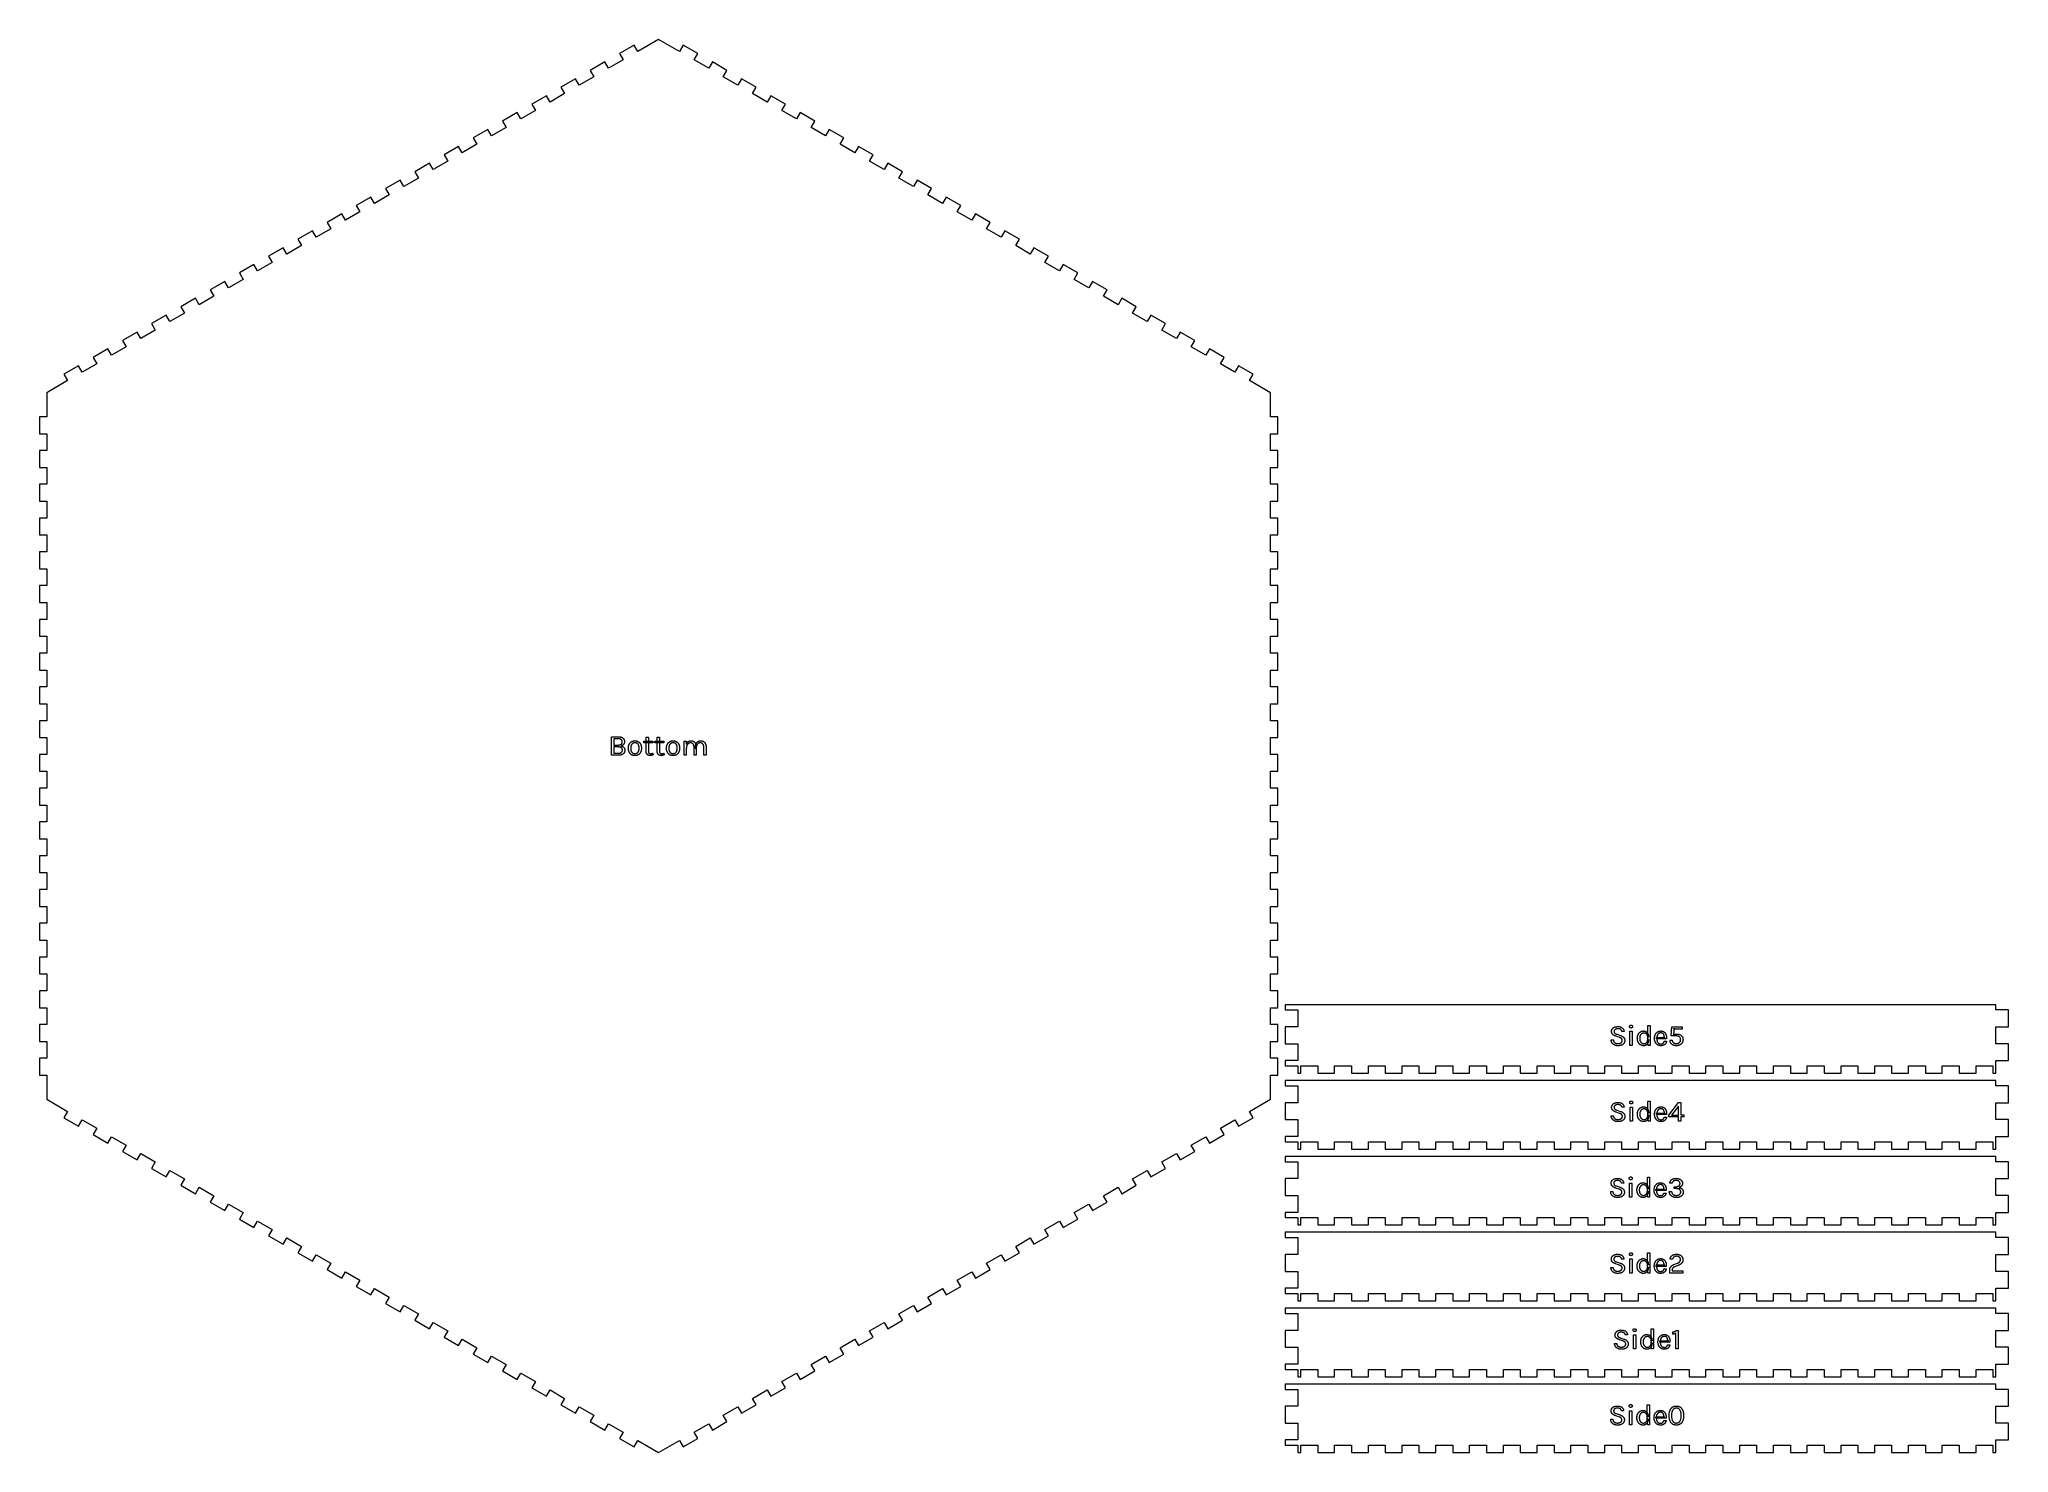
# Model space of a CAD drawing. Extents: x 3 to 808, y 3 to 580.
import ezdxf

# ---------------------------------------------------------------- set-up
doc = ezdxf.new("R2010")
doc.units = 0
doc.layers.get('0').update_dxf_attribs({"lineweight": 0})

msp = doc.modelspace()

# ---------------------------------------------------------------- linework, layer by layer
for p, q in [((256, 580.35), (247.476, 575.427)), ((264.523, 575.428), (256, 580.35)), ((241.503, 571.979), (235.529, 568.53)), ((245.975, 578.026), (240.002, 574.577)), ((240.002, 574.577), (241.503, 571.979)), ((247.476, 575.427), (245.975, 578.026)), ((266.024, 578.026), (264.523, 575.428)), ((271.998, 574.577), (266.024, 578.026)), ((270.497, 571.979), (271.998, 574.577)), ((276.47, 568.53), (270.497, 571.979)), ((222.083, 564.231), (216.109, 560.783)), ((223.583, 561.633), (222.083, 564.231)), ((229.556, 565.082), (223.583, 561.633)), ((234.028, 571.129), (228.056, 567.681)), ((228.056, 567.681), (229.556, 565.082)), ((235.529, 568.53), (234.028, 571.129)), ((277.971, 571.129), (276.47, 568.53)), ((283.944, 567.681), (277.971, 571.129)), ((282.443, 565.082), (283.944, 567.681)), ((288.416, 561.633), (282.443, 565.082)), ((289.917, 564.232), (288.416, 561.633)), ((295.891, 560.783), (289.917, 564.232)), ((210.137, 557.335), (204.163, 553.886)), ((211.637, 554.736), (210.137, 557.335)), ((217.61, 558.185), (211.637, 554.736)), ((216.109, 560.783), (217.61, 558.185)), ((294.39, 558.185), (295.891, 560.783)), ((300.362, 554.736), (294.39, 558.185)), ((301.863, 557.335), (300.362, 554.736)), ((307.836, 553.887), (301.863, 557.335)), ((198.19, 550.438), (192.217, 546.989)), ((199.691, 547.839), (198.19, 550.438)), ((205.664, 551.287), (199.691, 547.839)), ((204.163, 553.886), (205.664, 551.287)), ((306.336, 551.288), (307.836, 553.887)), ((312.309, 547.839), (306.336, 551.288)), ((313.81, 550.438), (312.309, 547.839)), ((319.782, 546.989), (313.81, 550.438)), ((186.244, 543.54), (180.271, 540.092)), ((180.271, 540.092), (181.771, 537.493)), ((187.744, 540.941), (186.244, 543.54)), ((193.718, 544.39), (187.744, 540.941)), ((192.217, 546.989), (193.718, 544.39)), ((318.281, 544.391), (319.782, 546.989)), ((324.255, 540.941), (318.281, 544.391)), ((325.756, 543.541), (324.255, 540.941)), ((331.729, 540.092), (325.756, 543.541)), ((330.229, 537.493), (331.729, 540.092)), ((174.298, 536.644), (168.325, 533.194)), ((168.325, 533.194), (169.825, 530.597)), ((175.799, 534.045), (174.298, 536.644)), ((181.771, 537.493), (175.799, 534.045)), ((336.201, 534.045), (330.229, 537.493)), ((337.702, 536.644), (336.201, 534.045)), ((343.675, 533.195), (337.702, 536.644)), ((342.175, 530.597), (343.675, 533.195)), ((157.88, 523.699), (151.905, 520.25)), ((162.352, 529.746), (156.379, 526.298)), ((156.379, 526.298), (157.88, 523.699)), ((163.853, 527.147), (162.352, 529.746)), ((169.825, 530.597), (163.853, 527.147)), ((348.147, 527.147), (342.175, 530.597)), ((349.647, 529.746), (348.147, 527.147)), ((355.621, 526.298), (349.647, 529.746)), ((354.12, 523.699), (355.621, 526.298)), ((360.094, 520.251), (354.12, 523.699)), ((138.46, 515.952), (132.486, 512.504)), ((139.961, 513.354), (138.46, 515.952)), ((145.934, 516.802), (139.961, 513.354)), ((150.405, 522.849), (144.433, 519.4)), ((144.433, 519.4), (145.934, 516.802)), ((151.905, 520.25), (150.405, 522.849)), ((361.594, 522.85), (360.094, 520.251)), ((367.567, 519.4), (361.594, 522.85)), ((366.066, 516.802), (367.567, 519.4)), ((372.039, 513.354), (366.066, 516.802)), ((373.54, 515.952), (372.039, 513.354)), ((379.514, 512.504), (373.54, 515.952)), ((126.514, 509.055), (120.54, 505.606)), ((128.014, 506.456), (126.514, 509.055)), ((133.986, 509.905), (128.014, 506.456)), ((132.486, 512.504), (133.986, 509.905)), ((378.014, 509.905), (379.514, 512.504)), ((383.986, 506.456), (378.014, 509.905)), ((385.486, 509.055), (383.986, 506.456)), ((391.46, 505.606), (385.486, 509.055)), ((114.567, 502.158), (108.594, 498.709)), ((116.067, 499.56), (114.567, 502.158)), ((122.041, 503.008), (116.067, 499.56)), ((120.54, 505.606), (122.041, 503.008)), ((389.959, 503.008), (391.46, 505.606)), ((395.933, 499.56), (389.959, 503.008)), ((397.433, 502.158), (395.933, 499.56)), ((403.405, 498.709), (397.433, 502.158)), ((102.621, 495.261), (96.647, 491.813)), ((96.647, 491.813), (98.148, 489.213)), ((104.122, 492.662), (102.621, 495.261)), ((110.095, 496.11), (104.122, 492.662)), ((108.594, 498.709), (110.095, 496.11)), ((401.905, 496.111), (403.405, 498.709)), ((407.878, 492.662), (401.905, 496.111)), ((409.379, 495.261), (407.878, 492.662)), ((415.352, 491.813), (409.379, 495.261)), ((413.851, 489.214), (415.352, 491.813)), ((90.675, 488.363), (84.702, 484.915)), ((84.702, 484.915), (86.202, 482.316)), ((92.175, 485.765), (90.675, 488.363)), ((98.148, 489.213), (92.175, 485.765)), ((419.825, 485.765), (413.851, 489.214)), ((421.325, 488.363), (419.825, 485.765)), ((427.298, 484.915), (421.325, 488.363)), ((425.798, 482.316), (427.298, 484.915)), ((74.256, 475.42), (68.283, 471.971)), ((78.729, 481.467), (72.756, 478.018)), ((72.756, 478.018), (74.256, 475.42)), ((80.229, 478.868), (78.729, 481.467)), ((86.202, 482.316), (80.229, 478.868)), ((431.771, 478.868), (425.798, 482.316)), ((433.271, 481.467), (431.771, 478.868)), ((439.244, 478.018), (433.271, 481.467)), ((437.744, 475.42), (439.244, 478.018)), ((443.717, 471.971), (437.744, 475.42)), ((54.836, 467.672), (48.863, 464.224)), ((56.336, 465.073), (54.836, 467.672)), ((62.31, 468.522), (56.336, 465.073)), ((66.782, 474.569), (60.81, 471.121)), ((60.81, 471.121), (62.31, 468.522)), ((68.283, 471.971), (66.782, 474.569)), ((445.217, 474.569), (443.717, 471.971)), ((451.19, 471.121), (445.217, 474.569)), ((449.689, 468.522), (451.19, 471.121)), ((455.663, 465.074), (449.689, 468.522)), ((457.163, 467.672), (455.663, 465.074)), ((463.137, 464.224), (457.163, 467.672)), ((42.891, 460.775), (36.917, 457.326)), ((44.391, 458.177), (42.891, 460.775)), ((50.364, 461.625), (44.391, 458.177)), ((48.863, 464.224), (50.364, 461.625)), ((461.636, 461.625), (463.137, 464.224)), ((467.608, 458.177), (461.636, 461.625)), ((469.109, 460.775), (467.608, 458.177)), ((475.083, 457.327), (469.109, 460.775)), ((30.944, 453.878), (24.971, 450.43)), ((32.444, 451.279), (30.944, 453.878)), ((38.417, 454.728), (32.444, 451.279)), ((36.917, 457.326), (38.417, 454.728)), ((473.583, 454.729), (475.083, 457.327)), ((479.556, 451.279), (473.583, 454.729)), ((481.056, 453.878), (479.556, 451.279)), ((487.028, 450.43), (481.056, 453.878)), ((18.998, 446.98), (13.024, 443.532)), ((13.024, 443.532), (14.525, 440.934)), ((20.498, 444.383), (18.998, 446.98)), ((26.471, 447.831), (20.498, 444.383)), ((24.971, 450.43), (26.471, 447.831)), ((485.528, 447.831), (487.028, 450.43)), ((491.502, 444.383), (485.528, 447.831)), ((493.002, 446.981), (491.502, 444.383)), ((498.975, 443.532), (493.002, 446.981)), ((497.475, 440.935), (498.975, 443.532)), ((14.525, 440.934), (6, 436.013)), ((6, 436.013), (6, 426.168)), ((506, 436.013), (497.475, 440.935)), ((506, 426.169), (506, 436.013)), ((6, 426.168), (3, 426.168)), ((3, 426.168), (3, 419.271)), ((3, 419.271), (6, 419.271)), ((6, 419.271), (6, 412.374)), ((509, 426.169), (506, 426.169)), ((506, 412.374), (506, 419.271)), ((506, 419.271), (509, 419.271)), ((509, 419.271), (509, 426.169)), ((6, 412.374), (3, 412.374)), ((3, 412.374), (3, 405.477)), ((509, 412.374), (506, 412.374)), ((509, 405.478), (509, 412.374)), ((3, 405.477), (6, 405.477)), ((6, 405.477), (6, 398.58)), ((506, 398.58), (506, 405.478)), ((506, 405.478), (509, 405.478)), ((6, 398.58), (3, 398.58)), ((3, 398.58), (3, 391.683)), ((509, 398.58), (506, 398.58)), ((509, 391.684), (509, 398.58)), ((3, 391.683), (6, 391.683)), ((6, 391.683), (6, 384.786)), ((506, 384.786), (506, 391.684)), ((506, 391.684), (509, 391.684)), ((6, 384.786), (3, 384.786)), ((3, 384.786), (3, 377.889)), ((509, 384.786), (506, 384.786)), ((509, 377.889), (509, 384.786)), ((3, 377.889), (6, 377.889)), ((6, 370.991), (3, 370.991)), ((3, 370.991), (3, 364.095)), ((6, 377.889), (6, 370.991)), ((506, 370.992), (506, 377.889)), ((506, 377.889), (509, 377.889)), ((509, 370.992), (506, 370.992)), ((509, 364.095), (509, 370.992)), ((3, 364.095), (6, 364.095)), ((6, 364.095), (6, 357.197)), ((506, 357.197), (506, 364.095)), ((506, 364.095), (509, 364.095)), ((6, 357.197), (3, 357.197)), ((3, 357.197), (3, 350.3)), ((509, 357.197), (506, 357.197)), ((509, 350.301), (509, 357.197)), ((3, 350.3), (6, 350.3)), ((6, 350.3), (6, 343.403)), ((506, 343.403), (506, 350.301)), ((506, 350.301), (509, 350.301)), ((6, 343.403), (3, 343.403)), ((3, 343.403), (3, 336.506)), ((509, 343.403), (506, 343.403)), ((509, 336.506), (509, 343.403)), ((3, 336.506), (6, 336.506)), ((6, 336.506), (6, 329.608)), ((506, 329.609), (506, 336.506)), ((506, 336.506), (509, 336.506)), ((6, 329.608), (3, 329.608)), ((3, 329.608), (3, 322.712)), ((3, 322.712), (6, 322.712)), ((6, 322.712), (6, 315.814)), ((509, 329.609), (506, 329.609)), ((506, 315.814), (506, 322.712)), ((506, 322.712), (509, 322.712)), ((509, 322.712), (509, 329.609)), ((6, 315.814), (3, 315.814)), ((3, 315.814), (3, 308.917)), ((509, 315.814), (506, 315.814)), ((509, 308.918), (509, 315.814)), ((3, 308.917), (6, 308.917)), ((6, 308.917), (6, 302.021)), ((506, 302.021), (506, 308.918)), ((506, 308.918), (509, 308.918)), ((6, 302.021), (3, 302.021)), ((3, 302.021), (3, 295.123)), ((509, 302.021), (506, 302.021)), ((509, 295.123), (509, 302.021)), ((3, 295.123), (6, 295.123)), ((6, 295.123), (6, 288.227)), ((236.8, 287.907), (236.8, 295.443)), ((236.8, 295.443), (239.62, 295.443)), ((239.596, 294.639), (237.736, 294.639)), ((237.736, 294.639), (237.736, 292.071)), ((237.736, 292.071), (239.584, 292.071)), ((237.736, 291.267), (237.736, 288.723)), ((239.608, 291.267), (237.736, 291.267)), ((237.736, 291.267), (237.736, 291.267)), ((239.584, 292.071), (239.722, 292.074)), ((239.736, 294.636), (239.596, 294.639)), ((239.596, 294.639), (239.596, 294.639)), ((239.596, 294.639), (239.596, 294.639)), ((239.763, 291.263), (239.608, 291.267)), ((239.608, 291.267), (239.608, 291.267)), ((239.62, 295.443), (239.783, 295.44)), ((239.722, 292.074), (239.853, 292.085)), ((239.869, 294.626), (239.736, 294.636)), ((239.909, 291.253), (239.763, 291.263)), ((239.783, 295.44), (239.94, 295.432)), ((239.853, 292.085), (239.98, 292.102)), ((239.997, 294.609), (239.869, 294.626)), ((240.049, 291.236), (239.909, 291.253)), ((239.94, 295.432), (240.091, 295.418)), ((239.98, 292.102), (240.1, 292.126)), ((240.118, 294.586), (239.997, 294.609)), ((240.18, 291.212), (240.049, 291.236)), ((240.091, 295.418), (240.237, 295.399)), ((240.1, 292.126), (240.215, 292.157)), ((240.233, 294.556), (240.118, 294.586)), ((240.304, 291.181), (240.18, 291.212)), ((240.215, 292.157), (240.324, 292.195)), ((240.342, 294.52), (240.233, 294.556)), ((240.237, 295.399), (240.377, 295.375)), ((240.42, 291.143), (240.304, 291.181)), ((240.324, 292.195), (240.427, 292.24)), ((240.444, 294.477), (240.342, 294.52)), ((240.377, 295.375), (240.512, 295.345)), ((240.529, 291.098), (240.42, 291.143)), ((240.427, 292.24), (240.525, 292.292)), ((240.541, 294.428), (240.444, 294.477)), ((240.512, 295.345), (240.641, 295.309)), ((240.525, 292.292), (240.617, 292.35)), ((240.629, 291.046), (240.529, 291.098)), ((240.631, 294.372), (240.541, 294.428)), ((240.617, 292.35), (240.703, 292.416)), ((240.723, 290.987), (240.629, 291.046)), ((240.715, 294.309), (240.631, 294.372)), ((240.641, 295.309), (240.764, 295.268)), ((240.791, 291.737), (240.652, 291.699)), ((240.652, 291.699), (240.652, 291.699)), ((240.652, 291.699), (240.743, 291.683)), ((240.703, 292.416), (240.782, 292.488)), ((240.792, 294.24), (240.715, 294.309)), ((240.808, 290.922), (240.723, 290.987)), ((240.743, 291.683), (240.832, 291.663)), ((240.764, 295.268), (240.882, 295.222)), ((240.782, 292.488), (240.853, 292.565)), ((240.923, 291.781), (240.791, 291.737)), ((240.861, 294.166), (240.792, 294.24)), ((240.886, 290.851), (240.808, 290.922)), ((240.832, 291.663), (240.919, 291.639)), ((240.853, 292.565), (240.916, 292.648)), ((240.922, 294.088), (240.861, 294.166)), ((240.882, 295.222), (240.994, 295.17)), ((240.955, 290.775), (240.886, 290.851)), ((240.916, 292.648), (240.97, 292.737)), ((240.919, 291.639), (241.004, 291.612)), ((240.974, 294.004), (240.922, 294.088)), ((241.048, 291.83), (240.923, 291.781)), ((241.016, 290.695), (240.955, 290.775)), ((240.97, 292.737), (241.016, 292.832)), ((241.019, 293.914), (240.974, 294.004)), ((240.994, 295.17), (241.1, 295.113)), ((241.004, 291.612), (241.086, 291.581)), ((241.016, 292.832), (241.053, 292.932)), ((241.069, 290.61), (241.016, 290.695)), ((241.055, 293.82), (241.019, 293.914)), ((241.166, 291.886), (241.048, 291.83)), ((241.053, 292.932), (241.082, 293.038)), ((241.084, 293.72), (241.055, 293.82)), ((241.114, 290.521), (241.069, 290.61)), ((241.082, 293.038), (241.103, 293.15)), ((241.104, 293.616), (241.084, 293.72)), ((241.086, 291.581), (241.166, 291.547)), ((241.1, 295.113), (241.201, 295.054)), ((241.103, 293.15), (241.116, 293.268)), ((241.116, 293.506), (241.104, 293.616)), ((241.151, 290.427), (241.114, 290.521)), ((241.12, 293.391), (241.116, 293.506)), ((241.116, 293.268), (241.12, 293.391)), ((241.12, 293.391), (241.12, 293.391)), ((241.179, 290.329), (241.151, 290.427)), ((241.156, 289.588), (241.182, 289.687)), ((241.277, 291.949), (241.166, 291.886)), ((241.166, 291.547), (241.244, 291.508)), ((241.2, 290.226), (241.179, 290.329)), ((241.182, 289.687), (241.201, 289.789)), ((241.212, 290.119), (241.2, 290.226)), ((241.201, 295.054), (241.297, 294.99)), ((241.201, 289.789), (241.212, 289.896)), ((241.216, 290.007), (241.212, 290.119)), ((241.212, 289.896), (241.216, 290.007)), ((241.216, 290.007), (241.216, 290.007)), ((241.244, 291.508), (241.32, 291.466)), ((241.38, 292.017), (241.277, 291.949)), ((241.297, 294.99), (241.387, 294.924)), ((241.32, 291.466), (241.394, 291.421)), ((241.477, 292.091), (241.38, 292.017)), ((241.387, 294.924), (241.471, 294.853)), ((241.394, 291.421), (241.465, 291.372)), ((241.465, 291.372), (241.534, 291.32)), ((241.471, 294.853), (241.55, 294.78)), ((241.566, 292.171), (241.477, 292.091)), ((241.534, 291.32), (241.599, 291.265)), ((241.55, 294.78), (241.623, 294.702)), ((241.648, 292.257), (241.566, 292.171)), ((241.599, 291.265), (241.662, 291.209)), ((241.623, 294.702), (241.691, 294.622)), ((241.723, 292.35), (241.648, 292.257)), ((241.662, 291.209), (241.721, 291.15)), ((241.691, 294.622), (241.753, 294.537)), ((241.721, 291.15), (241.778, 291.088)), ((241.791, 292.447), (241.723, 292.35)), ((241.753, 294.537), (241.81, 294.45)), ((241.778, 291.088), (241.831, 291.025)), ((241.852, 292.547), (241.791, 292.447)), ((241.81, 294.45), (241.861, 294.36)), ((241.831, 291.025), (241.881, 290.959)), ((241.905, 292.651), (241.852, 292.547)), ((241.861, 294.36), (241.907, 294.268)), ((241.881, 290.959), (241.929, 290.891)), ((241.951, 292.759), (241.905, 292.651)), ((241.907, 294.268), (241.948, 294.174)), ((241.929, 290.891), (241.973, 290.82)), ((241.948, 294.174), (241.983, 294.079)), ((241.991, 292.87), (241.951, 292.759)), ((241.973, 290.82), (242.014, 290.748)), ((241.983, 294.079), (242.012, 293.983)), ((242.023, 292.984), (241.991, 292.87)), ((242.012, 293.983), (242.037, 293.884)), ((242.014, 290.748), (242.052, 290.673)), ((242.048, 293.101), (242.023, 292.984)), ((242.037, 293.884), (242.056, 293.784)), ((242.066, 293.222), (242.048, 293.101)), ((242.052, 290.673), (242.085, 290.598)), ((242.056, 293.784), (242.069, 293.683)), ((242.076, 293.347), (242.066, 293.222)), ((242.069, 293.683), (242.077, 293.58)), ((242.08, 293.475), (242.076, 293.347)), ((242.077, 293.58), (242.08, 293.475)), ((242.08, 293.475), (242.08, 293.475)), ((242.085, 290.598), (242.115, 290.522)), ((242.115, 290.522), (242.141, 290.444)), ((242.141, 290.444), (242.162, 290.366)), ((242.162, 290.366), (242.18, 290.287)), ((242.18, 290.287), (242.194, 290.206)), ((242.2, 289.73), (242.191, 289.654)), ((242.194, 290.206), (242.204, 290.125)), ((242.207, 289.806), (242.2, 289.73)), ((242.204, 290.125), (242.21, 290.042)), ((242.211, 289.882), (242.207, 289.806)), ((242.21, 290.042), (242.212, 289.959)), ((242.212, 289.959), (242.211, 289.882)), ((242.212, 289.959), (242.212, 289.959)), ((243.658, 290.775), (243.661, 290.97)), ((243.661, 290.581), (243.658, 290.775)), ((243.658, 290.775), (243.658, 290.775)), ((243.661, 290.97), (243.672, 291.158)), ((243.672, 290.394), (243.661, 290.581)), ((243.672, 291.158), (243.689, 291.34)), ((243.689, 290.212), (243.672, 290.394)), ((243.689, 291.34), (243.714, 291.515)), ((243.714, 290.038), (243.689, 290.212)), ((243.714, 291.515), (243.745, 291.685)), ((243.745, 289.869), (243.714, 290.038)), ((243.745, 291.685), (243.783, 291.847)), ((243.783, 289.706), (243.745, 289.869)), ((243.783, 291.847), (243.829, 292.004)), ((243.829, 289.55), (243.783, 289.706)), ((243.829, 292.004), (243.881, 292.153)), ((243.881, 292.153), (243.94, 292.297)), ((243.94, 292.297), (244.006, 292.434)), ((244.006, 292.434), (244.078, 292.564)), ((244.078, 292.564), (244.155, 292.688)), ((244.155, 292.688), (244.238, 292.806)), ((244.238, 292.806), (244.325, 292.917)), ((244.325, 292.917), (244.418, 293.021)), ((244.418, 293.021), (244.515, 293.119)), ((244.515, 293.119), (244.618, 293.21)), ((244.618, 293.21), (244.726, 293.295)), ((244.62, 290.91), (244.618, 290.775)), ((244.618, 290.775), (244.618, 290.775)), ((244.618, 290.775), (244.622, 290.576)), ((244.626, 291.041), (244.62, 290.91)), ((244.622, 290.576), (244.635, 290.386)), ((244.636, 291.168), (244.626, 291.041)), ((244.635, 290.386), (244.657, 290.204)), ((244.65, 291.292), (244.636, 291.168)), ((244.668, 291.412), (244.65, 291.292)), ((244.657, 290.204), (244.687, 290.031)), ((244.69, 291.528), (244.668, 291.412)), ((244.687, 290.031), (244.725, 289.867)), ((244.716, 291.64), (244.69, 291.528)), ((244.747, 291.748), (244.716, 291.64)), ((244.725, 289.867), (244.772, 289.71)), ((244.726, 293.295), (244.839, 293.373)), ((244.781, 291.853), (244.747, 291.748)), ((244.772, 289.71), (244.828, 289.562)), ((244.819, 291.954), (244.781, 291.853)), ((244.861, 292.051), (244.819, 291.954)), ((244.839, 293.373), (244.957, 293.445)), ((244.907, 292.143), (244.861, 292.051)), ((244.956, 292.23), (244.907, 292.143)), ((245.01, 292.313), (244.956, 292.23)), ((244.957, 293.445), (245.079, 293.51)), ((245.066, 292.392), (245.01, 292.313)), ((245.127, 292.466), (245.066, 292.392)), ((245.079, 293.51), (245.205, 293.568)), ((245.192, 292.535), (245.127, 292.466)), ((245.26, 292.6), (245.192, 292.535)), ((245.205, 293.568), (245.334, 293.619)), ((245.331, 292.66), (245.26, 292.6)), ((245.407, 292.716), (245.331, 292.66)), ((245.334, 293.619), (245.467, 293.664)), ((245.486, 292.767), (245.407, 292.716)), ((245.467, 293.664), (245.603, 293.701)), ((245.569, 292.812), (245.486, 292.767)), ((245.655, 292.852), (245.569, 292.812)), ((245.603, 293.701), (245.742, 293.732)), ((245.745, 292.887), (245.655, 292.852)), ((245.742, 293.732), (245.885, 293.756)), ((245.838, 292.916), (245.745, 292.887)), ((245.935, 292.94), (245.838, 292.916)), ((245.885, 293.756), (246.031, 293.773)), ((246.036, 292.959), (245.935, 292.94)), ((246.031, 293.773), (246.181, 293.783)), ((246.139, 292.972), (246.036, 292.959)), ((246.247, 292.98), (246.139, 292.972)), ((246.181, 293.783), (246.334, 293.787)), ((246.358, 292.983), (246.247, 292.98)), ((246.334, 293.787), (246.334, 293.787)), ((246.334, 293.787), (246.486, 293.783)), ((246.522, 292.977), (246.358, 292.983)), ((246.358, 292.983), (246.358, 292.983)), ((246.486, 293.783), (246.635, 293.773)), ((246.677, 292.959), (246.522, 292.977)), ((246.635, 293.773), (246.78, 293.756)), ((246.825, 292.93), (246.677, 292.959)), ((246.78, 293.756), (246.922, 293.732)), ((246.964, 292.888), (246.825, 292.93)), ((246.922, 293.732), (247.061, 293.701)), ((247.095, 292.835), (246.964, 292.888)), ((247.061, 293.701), (247.196, 293.664)), ((247.217, 292.77), (247.095, 292.835)), ((247.196, 293.664), (247.328, 293.619)), ((247.331, 292.693), (247.217, 292.77)), ((247.328, 293.619), (247.457, 293.568)), ((247.437, 292.605), (247.331, 292.693)), ((247.535, 292.504), (247.437, 292.605)), ((247.457, 293.568), (247.583, 293.51)), ((247.624, 292.392), (247.535, 292.504)), ((247.583, 293.51), (247.705, 293.445)), ((247.705, 292.269), (247.624, 292.392)), ((247.705, 293.445), (247.823, 293.373)), ((247.777, 292.138), (247.705, 292.269)), ((247.841, 291.998), (247.777, 292.138)), ((247.823, 293.373), (247.936, 293.295)), ((247.897, 291.849), (247.841, 291.998)), ((247.849, 289.605), (247.887, 289.705)), ((247.887, 289.705), (247.921, 289.809)), ((247.944, 291.692), (247.897, 291.849)), ((247.921, 289.809), (247.952, 289.917)), ((247.936, 293.295), (248.044, 293.21)), ((247.982, 291.526), (247.944, 291.692)), ((247.952, 289.917), (247.978, 290.028)), ((247.978, 290.028), (248, 290.143)), ((248.012, 291.351), (247.982, 291.526)), ((248, 290.143), (248.018, 290.262)), ((248.033, 291.168), (248.012, 291.351)), ((248.018, 290.262), (248.032, 290.385)), ((248.032, 290.385), (248.042, 290.511)), ((248.046, 290.976), (248.033, 291.168)), ((248.042, 290.511), (248.048, 290.641)), ((248.044, 293.21), (248.146, 293.119)), ((248.05, 290.775), (248.046, 290.976)), ((248.048, 290.641), (248.05, 290.775)), ((248.05, 290.775), (248.05, 290.775)), ((248.146, 293.119), (248.244, 293.021)), ((248.244, 293.021), (248.336, 292.917)), ((248.336, 292.917), (248.423, 292.806)), ((248.423, 292.806), (248.505, 292.688)), ((248.505, 292.688), (248.581, 292.564)), ((248.581, 292.564), (248.653, 292.434)), ((248.653, 292.434), (248.719, 292.297)), ((248.719, 292.297), (248.777, 292.153)), ((248.777, 292.153), (248.829, 292.004)), ((248.829, 292.004), (248.874, 291.847)), ((248.874, 289.706), (248.829, 289.55)), ((248.874, 291.847), (248.912, 291.685)), ((248.912, 289.869), (248.874, 289.706)), ((248.912, 291.685), (248.943, 291.515)), ((248.943, 290.038), (248.912, 289.869)), ((248.943, 291.515), (248.967, 291.34)), ((248.967, 290.212), (248.943, 290.038)), ((248.967, 291.34), (248.984, 291.158)), ((248.984, 290.394), (248.967, 290.212)), ((248.984, 291.158), (248.995, 290.97)), ((248.995, 290.581), (248.984, 290.394)), ((248.995, 290.97), (248.998, 290.775)), ((248.998, 290.775), (248.995, 290.581)), ((248.998, 290.775), (248.998, 290.775)), ((250.012, 292.995), (250.012, 293.643)), ((250.012, 293.643), (253.672, 293.643)), ((253.672, 292.995), (250.012, 292.995)), ((250.936, 289.383), (250.936, 295.239)), ((250.936, 295.239), (251.86, 295.239)), ((251.86, 295.239), (251.86, 289.407)), ((253.672, 293.643), (253.672, 292.995)), ((253.672, 292.995), (253.672, 292.995)), ((254.524, 292.995), (254.524, 293.643)), ((254.524, 293.643), (258.184, 293.643)), ((258.184, 292.995), (254.524, 292.995)), ((255.448, 289.383), (255.448, 295.239)), ((255.448, 295.239), (256.372, 295.239)), ((256.372, 295.239), (256.372, 289.407)), ((258.184, 293.643), (258.184, 292.995)), ((258.184, 292.995), (258.184, 292.995)), ((259.24, 290.775), (259.243, 290.97)), ((259.243, 290.581), (259.24, 290.775)), ((259.24, 290.775), (259.24, 290.775)), ((259.243, 290.97), (259.254, 291.158)), ((259.254, 290.394), (259.243, 290.581)), ((259.254, 291.158), (259.271, 291.34)), ((259.271, 290.212), (259.254, 290.394)), ((259.271, 291.34), (259.296, 291.515)), ((259.296, 290.038), (259.271, 290.212)), ((259.296, 291.515), (259.327, 291.685)), ((259.327, 289.869), (259.296, 290.038)), ((259.327, 291.685), (259.365, 291.847)), ((259.365, 289.706), (259.327, 289.869)), ((259.365, 291.847), (259.411, 292.004)), ((259.411, 289.55), (259.365, 289.706)), ((259.411, 292.004), (259.463, 292.153)), ((259.463, 292.153), (259.522, 292.297)), ((259.522, 292.297), (259.588, 292.434)), ((259.588, 292.434), (259.66, 292.564)), ((259.66, 292.564), (259.737, 292.688)), ((259.737, 292.688), (259.82, 292.806)), ((259.82, 292.806), (259.907, 292.917)), ((259.907, 292.917), (260, 293.021)), ((260, 293.021), (260.097, 293.119)), ((260.097, 293.119), (260.2, 293.21)), ((260.2, 293.21), (260.308, 293.295)), ((260.202, 290.91), (260.2, 290.775)), ((260.2, 290.775), (260.2, 290.775)), ((260.2, 290.775), (260.204, 290.576)), ((260.208, 291.041), (260.202, 290.91)), ((260.204, 290.576), (260.217, 290.386)), ((260.218, 291.168), (260.208, 291.041)), ((260.217, 290.386), (260.239, 290.204)), ((260.232, 291.292), (260.218, 291.168)), ((260.25, 291.412), (260.232, 291.292)), ((260.239, 290.204), (260.269, 290.031)), ((260.272, 291.528), (260.25, 291.412)), ((260.269, 290.031), (260.307, 289.867)), ((260.298, 291.64), (260.272, 291.528)), ((260.329, 291.748), (260.298, 291.64)), ((260.307, 289.867), (260.354, 289.71)), ((260.308, 293.295), (260.421, 293.373)), ((260.363, 291.853), (260.329, 291.748)), ((260.354, 289.71), (260.41, 289.562)), ((260.401, 291.954), (260.363, 291.853)), ((260.443, 292.051), (260.401, 291.954)), ((260.421, 293.373), (260.539, 293.445)), ((260.489, 292.143), (260.443, 292.051)), ((260.538, 292.23), (260.489, 292.143)), ((260.592, 292.313), (260.538, 292.23)), ((260.539, 293.445), (260.661, 293.51)), ((260.649, 292.392), (260.592, 292.313)), ((260.709, 292.466), (260.649, 292.392)), ((260.661, 293.51), (260.787, 293.568)), ((260.774, 292.535), (260.709, 292.466)), ((260.842, 292.6), (260.774, 292.535)), ((260.787, 293.568), (260.916, 293.619)), ((260.913, 292.66), (260.842, 292.6)), ((260.989, 292.716), (260.913, 292.66)), ((260.916, 293.619), (261.049, 293.664)), ((261.068, 292.767), (260.989, 292.716)), ((261.049, 293.664), (261.185, 293.701)), ((261.151, 292.812), (261.068, 292.767)), ((261.237, 292.852), (261.151, 292.812)), ((261.185, 293.701), (261.324, 293.732)), ((261.327, 292.887), (261.237, 292.852)), ((261.324, 293.732), (261.467, 293.756)), ((261.42, 292.916), (261.327, 292.887)), ((261.517, 292.94), (261.42, 292.916)), ((261.467, 293.756), (261.613, 293.773)), ((261.618, 292.959), (261.517, 292.94)), ((261.613, 293.773), (261.763, 293.783)), ((261.721, 292.972), (261.618, 292.959)), ((261.829, 292.98), (261.721, 292.972)), ((261.763, 293.783), (261.916, 293.787)), ((261.94, 292.983), (261.829, 292.98)), ((261.916, 293.787), (261.916, 293.787)), ((261.916, 293.787), (262.068, 293.783)), ((262.104, 292.977), (261.94, 292.983)), ((261.94, 292.983), (261.94, 292.983)), ((262.068, 293.783), (262.217, 293.773)), ((262.259, 292.959), (262.104, 292.977)), ((262.217, 293.773), (262.362, 293.756)), ((262.407, 292.93), (262.259, 292.959)), ((262.362, 293.756), (262.504, 293.732)), ((262.546, 292.888), (262.407, 292.93)), ((262.504, 293.732), (262.643, 293.701)), ((262.676, 292.835), (262.546, 292.888)), ((262.643, 293.701), (262.778, 293.664)), ((262.799, 292.77), (262.676, 292.835)), ((262.778, 293.664), (262.91, 293.619)), ((262.913, 292.693), (262.799, 292.77)), ((262.91, 293.619), (263.039, 293.568)), ((263.019, 292.605), (262.913, 292.693)), ((263.117, 292.504), (263.019, 292.605)), ((263.039, 293.568), (263.165, 293.51)), ((263.206, 292.392), (263.117, 292.504)), ((263.165, 293.51), (263.287, 293.445)), ((263.287, 292.269), (263.206, 292.392)), ((263.287, 293.445), (263.405, 293.373)), ((263.359, 292.138), (263.287, 292.269)), ((263.423, 291.998), (263.359, 292.138)), ((263.405, 293.373), (263.518, 293.295)), ((263.479, 291.849), (263.423, 291.998)), ((263.431, 289.605), (263.469, 289.705)), ((263.469, 289.705), (263.503, 289.809)), ((263.526, 291.692), (263.479, 291.849)), ((263.503, 289.809), (263.534, 289.917)), ((263.518, 293.295), (263.626, 293.21)), ((263.564, 291.526), (263.526, 291.692)), ((263.534, 289.917), (263.56, 290.028)), ((263.56, 290.028), (263.582, 290.143)), ((263.594, 291.351), (263.564, 291.526)), ((263.582, 290.143), (263.6, 290.262)), ((263.615, 291.168), (263.594, 291.351)), ((263.6, 290.262), (263.614, 290.385)), ((263.614, 290.385), (263.624, 290.511)), ((263.628, 290.976), (263.615, 291.168)), ((263.624, 290.511), (263.63, 290.641)), ((263.626, 293.21), (263.728, 293.119)), ((263.632, 290.775), (263.628, 290.976)), ((263.63, 290.641), (263.632, 290.775)), ((263.632, 290.775), (263.632, 290.775)), ((263.728, 293.119), (263.825, 293.021)), ((263.825, 293.021), (263.918, 292.917)), ((263.918, 292.917), (264.005, 292.806)), ((264.005, 292.806), (264.087, 292.688)), ((264.087, 292.688), (264.163, 292.564)), ((264.163, 292.564), (264.235, 292.434)), ((264.235, 292.434), (264.301, 292.297)), ((264.301, 292.297), (264.359, 292.153)), ((264.359, 292.153), (264.411, 292.004)), ((264.411, 292.004), (264.456, 291.847)), ((264.456, 289.706), (264.411, 289.55)), ((264.456, 291.847), (264.494, 291.685)), ((264.494, 289.869), (264.456, 289.706)), ((264.494, 291.685), (264.525, 291.515)), ((264.525, 290.038), (264.494, 289.869)), ((264.525, 291.515), (264.549, 291.34)), ((264.549, 290.212), (264.525, 290.038)), ((264.549, 291.34), (264.566, 291.158)), ((264.566, 290.394), (264.549, 290.212)), ((264.566, 291.158), (264.577, 290.97)), ((264.577, 290.581), (264.566, 290.394)), ((264.577, 290.97), (264.58, 290.775)), ((264.58, 290.775), (264.577, 290.581)), ((264.58, 290.775), (264.58, 290.775)), ((266.398, 287.907), (266.398, 293.643)), ((266.398, 293.643), (267.202, 293.643)), ((267.202, 293.643), (267.31, 292.491)), ((267.31, 292.491), (267.366, 292.613)), ((267.336, 290.762), (267.334, 290.619)), ((267.334, 290.619), (267.334, 290.619)), ((267.334, 290.619), (267.334, 287.907)), ((267.342, 290.901), (267.336, 290.762)), ((267.352, 291.036), (267.342, 290.901)), ((267.367, 291.167), (267.352, 291.036)), ((267.366, 292.613), (267.427, 292.729)), ((267.385, 291.295), (267.367, 291.167)), ((267.407, 291.418), (267.385, 291.295)), ((267.434, 291.537), (267.407, 291.418)), ((267.427, 292.729), (267.492, 292.839)), ((267.465, 291.652), (267.434, 291.537)), ((267.499, 291.763), (267.465, 291.652)), ((267.492, 292.839), (267.561, 292.944)), ((267.538, 291.87), (267.499, 291.763)), ((267.581, 291.972), (267.538, 291.87)), ((267.561, 292.944), (267.635, 293.043)), ((267.627, 292.07), (267.581, 291.972)), ((267.676, 292.163), (267.627, 292.07)), ((267.635, 293.043), (267.713, 293.136)), ((267.729, 292.251), (267.676, 292.163)), ((267.713, 293.136), (267.795, 293.223)), ((267.786, 292.334), (267.729, 292.251)), ((267.845, 292.412), (267.786, 292.334)), ((267.795, 293.223), (267.882, 293.305)), ((267.909, 292.486), (267.845, 292.412)), ((267.882, 293.305), (267.973, 293.381)), ((267.976, 292.554), (267.909, 292.486)), ((267.973, 293.381), (268.069, 293.451)), ((268.046, 292.618), (267.976, 292.554)), ((268.12, 292.677), (268.046, 292.618)), ((268.069, 293.451), (268.169, 293.515)), ((268.197, 292.73), (268.12, 292.677)), ((268.169, 293.515), (268.272, 293.572)), ((268.277, 292.778), (268.197, 292.73)), ((268.272, 293.572), (268.38, 293.622)), ((268.359, 292.821), (268.277, 292.778)), ((268.444, 292.857), (268.359, 292.821)), ((268.38, 293.622), (268.491, 293.666)), ((268.533, 292.888), (268.444, 292.857)), ((268.491, 293.666), (268.607, 293.703)), ((268.623, 292.914), (268.533, 292.888)), ((268.607, 293.703), (268.726, 293.733)), ((268.717, 292.933), (268.623, 292.914)), ((268.813, 292.948), (268.717, 292.933)), ((268.726, 293.733), (268.849, 293.757)), ((268.912, 292.956), (268.813, 292.948)), ((268.849, 293.757), (268.976, 293.773)), ((269.014, 292.959), (268.912, 292.956)), ((268.976, 293.773), (269.107, 293.783)), ((269.147, 292.955), (269.014, 292.959)), ((269.014, 292.959), (269.014, 292.959)), ((269.107, 293.783), (269.242, 293.787)), ((269.274, 292.942), (269.147, 292.955)), ((269.242, 293.787), (269.242, 293.787)), ((269.242, 293.787), (269.376, 293.784)), ((269.395, 292.92), (269.274, 292.942)), ((269.376, 293.784), (269.505, 293.775)), ((269.511, 292.89), (269.395, 292.92)), ((269.505, 293.775), (269.631, 293.76)), ((269.621, 292.852), (269.511, 292.89)), ((269.725, 292.804), (269.621, 292.852)), ((269.631, 293.76), (269.753, 293.738)), ((269.824, 292.749), (269.725, 292.804)), ((269.753, 293.738), (269.871, 293.711)), ((269.916, 292.684), (269.824, 292.749)), ((269.871, 293.711), (269.985, 293.678)), ((270.004, 292.611), (269.916, 292.684)), ((269.985, 293.678), (270.096, 293.638)), ((270.085, 292.53), (270.004, 292.611)), ((270.16, 292.44), (270.085, 292.53)), ((270.096, 293.638), (270.202, 293.593)), ((270.226, 292.342), (270.16, 292.44)), ((270.202, 293.593), (270.304, 293.541)), ((270.285, 292.237), (270.226, 292.342)), ((270.337, 292.124), (270.285, 292.237)), ((270.304, 293.541), (270.403, 293.484)), ((270.38, 292.003), (270.337, 292.124)), ((270.415, 291.874), (270.38, 292.003)), ((270.403, 293.484), (270.497, 293.421)), ((270.443, 291.737), (270.415, 291.874)), ((270.462, 291.592), (270.443, 291.737)), ((270.474, 291.439), (270.462, 291.592)), ((270.478, 291.279), (270.474, 291.439)), ((270.478, 287.907), (270.478, 291.279)), ((270.497, 293.421), (270.587, 293.352)), ((270.587, 293.352), (270.673, 293.279)), ((270.673, 293.279), (270.753, 293.2)), ((270.753, 293.2), (270.83, 293.116)), ((270.83, 293.116), (270.902, 293.026)), ((270.902, 293.026), (270.969, 292.932)), ((270.969, 292.932), (271.032, 292.832)), ((270.97, 290.691), (270.972, 290.844)), ((271.402, 290.691), (270.97, 290.691)), ((270.972, 290.844), (270.976, 290.993)), ((270.976, 290.993), (270.984, 291.138)), ((270.984, 291.138), (270.994, 291.279)), ((270.994, 291.279), (271.008, 291.417)), ((271.008, 291.417), (271.025, 291.55)), ((271.025, 291.55), (271.045, 291.68)), ((271.032, 292.832), (271.09, 292.727)), ((271.045, 291.68), (271.068, 291.806)), ((271.068, 291.806), (271.094, 291.928)), ((271.09, 292.727), (271.144, 292.617)), ((271.094, 291.928), (271.123, 292.047)), ((271.123, 292.047), (271.155, 292.161)), ((271.144, 292.617), (271.193, 292.502)), ((271.155, 292.161), (271.19, 292.272)), ((271.19, 292.272), (271.227, 292.378)), ((271.193, 292.502), (271.237, 292.383)), ((271.227, 292.378), (271.268, 292.481)), ((271.237, 292.383), (271.276, 292.26)), ((271.268, 292.481), (271.311, 292.58)), ((271.276, 292.26), (271.309, 292.132)), ((271.309, 292.132), (271.337, 292)), ((271.311, 292.58), (271.357, 292.675)), ((271.337, 292), (271.361, 291.864)), ((271.357, 292.675), (271.406, 292.766)), ((271.361, 291.864), (271.379, 291.724)), ((271.379, 291.724), (271.392, 291.58)), ((271.392, 291.58), (271.399, 291.432)), ((271.399, 291.432), (271.402, 291.279)), ((271.402, 291.279), (271.402, 291.279)), ((271.402, 291.279), (271.402, 287.907)), ((271.406, 290.899), (271.402, 290.691)), ((271.402, 290.691), (271.402, 290.691)), ((271.406, 292.766), (271.458, 292.853)), ((271.419, 291.097), (271.406, 290.899)), ((271.439, 291.287), (271.419, 291.097)), ((271.468, 291.467), (271.439, 291.287)), ((271.458, 292.853), (271.513, 292.936)), ((271.505, 291.638), (271.468, 291.467)), ((271.551, 291.8), (271.505, 291.638)), ((271.513, 292.936), (271.57, 293.016)), ((271.605, 291.953), (271.551, 291.8)), ((271.57, 293.016), (271.63, 293.091)), ((271.667, 292.096), (271.605, 291.953)), ((271.63, 293.091), (271.693, 293.163)), ((271.737, 292.231), (271.667, 292.096)), ((271.693, 293.163), (271.758, 293.23)), ((271.816, 292.356), (271.737, 292.231)), ((271.758, 293.23), (271.825, 293.294)), ((271.902, 292.47), (271.816, 292.356)), ((271.825, 293.294), (271.895, 293.354)), ((271.895, 293.354), (271.968, 293.41)), ((271.996, 292.573), (271.902, 292.47)), ((271.968, 293.41), (272.043, 293.462)), ((272.097, 292.663), (271.996, 292.573)), ((272.043, 293.462), (272.121, 293.51)), ((272.206, 292.742), (272.097, 292.663)), ((272.121, 293.51), (272.201, 293.554)), ((272.201, 293.554), (272.284, 293.595)), ((272.322, 292.808), (272.206, 292.742)), ((272.284, 293.595), (272.369, 293.631)), ((272.445, 292.862), (272.322, 292.808)), ((272.369, 293.631), (272.457, 293.664)), ((272.575, 292.905), (272.445, 292.862)), ((272.457, 293.664), (272.546, 293.693)), ((272.546, 293.693), (272.638, 293.718)), ((272.713, 292.935), (272.575, 292.905)), ((272.638, 293.718), (272.733, 293.739)), ((272.858, 292.953), (272.713, 292.935)), ((272.733, 293.739), (272.829, 293.756)), ((272.829, 293.756), (272.928, 293.77)), ((273.01, 292.959), (272.858, 292.953)), ((272.928, 293.77), (273.029, 293.779)), ((273.14, 292.955), (273.01, 292.959)), ((273.01, 292.959), (273.01, 292.959)), ((273.029, 293.779), (273.132, 293.785)), ((273.132, 293.785), (273.238, 293.787)), ((273.265, 292.942), (273.14, 292.955)), ((273.238, 293.787), (273.238, 293.787)), ((273.238, 293.787), (273.372, 293.784)), ((273.385, 292.92), (273.265, 292.942)), ((273.372, 293.784), (273.501, 293.775)), ((273.499, 292.89), (273.385, 292.92)), ((273.608, 292.852), (273.499, 292.89)), ((273.501, 293.775), (273.627, 293.76)), ((273.711, 292.804), (273.608, 292.852)), ((273.627, 293.76), (273.749, 293.738)), ((273.809, 292.749), (273.711, 292.804)), ((273.749, 293.738), (273.867, 293.711)), ((273.901, 292.684), (273.809, 292.749)), ((273.867, 293.711), (273.981, 293.678)), ((273.988, 292.611), (273.901, 292.684)), ((273.981, 293.678), (274.092, 293.638)), ((274.069, 292.53), (273.988, 292.611)), ((274.144, 292.44), (274.069, 292.53)), ((274.092, 293.638), (274.198, 293.593)), ((274.21, 292.342), (274.144, 292.44)), ((274.198, 293.593), (274.3, 293.541)), ((274.269, 292.237), (274.21, 292.342)), ((274.321, 292.124), (274.269, 292.237)), ((274.3, 293.541), (274.399, 293.484)), ((274.364, 292.003), (274.321, 292.124)), ((274.399, 291.874), (274.364, 292.003)), ((274.399, 293.484), (274.493, 293.421)), ((274.427, 291.737), (274.399, 291.874)), ((274.446, 291.592), (274.427, 291.737)), ((274.458, 291.439), (274.446, 291.592)), ((274.462, 291.279), (274.458, 291.439)), ((274.462, 287.907), (274.462, 291.279)), ((274.493, 293.421), (274.583, 293.352)), ((274.583, 293.352), (274.669, 293.279)), ((274.669, 293.279), (274.749, 293.2)), ((274.749, 293.2), (274.826, 293.116)), ((274.826, 293.116), (274.898, 293.026)), ((274.898, 293.026), (274.965, 292.932)), ((274.965, 292.932), (275.028, 292.832)), ((275.028, 292.832), (275.086, 292.727)), ((275.086, 292.727), (275.14, 292.617)), ((275.14, 292.617), (275.189, 292.502)), ((275.189, 292.502), (275.233, 292.383)), ((275.233, 292.383), (275.272, 292.26)), ((275.272, 292.26), (275.305, 292.132)), ((275.305, 292.132), (275.334, 292)), ((275.334, 292), (275.357, 291.864)), ((275.357, 291.864), (275.375, 291.724)), ((275.375, 291.724), (275.388, 291.58)), ((275.388, 291.58), (275.395, 291.432)), ((275.395, 291.432), (275.398, 291.279)), ((275.398, 291.279), (275.398, 291.279)), ((275.398, 291.279), (275.398, 287.907)), ((506, 288.227), (506, 295.123)), ((506, 295.123), (509, 295.123)), ((6, 288.227), (3, 288.227)), ((3, 288.227), (3, 281.329)), ((239.62, 287.907), (236.8, 287.907)), ((237.736, 288.723), (239.608, 288.723)), ((239.608, 288.723), (239.775, 288.726)), ((239.765, 287.909), (239.62, 287.907)), ((239.62, 287.907), (239.62, 287.907)), ((239.62, 287.907), (239.62, 287.907)), ((239.906, 287.914), (239.765, 287.909)), ((239.775, 288.726), (239.932, 288.737)), ((240.041, 287.922), (239.906, 287.914)), ((239.932, 288.737), (240.079, 288.755)), ((240.172, 287.935), (240.041, 287.922)), ((240.079, 288.755), (240.217, 288.78)), ((240.298, 287.95), (240.172, 287.935)), ((240.217, 288.78), (240.345, 288.813)), ((240.419, 287.969), (240.298, 287.95)), ((240.345, 288.813), (240.464, 288.852)), ((240.536, 287.992), (240.419, 287.969)), ((240.464, 288.852), (240.573, 288.899)), ((240.647, 288.018), (240.536, 287.992)), ((240.573, 288.899), (240.672, 288.953)), ((240.754, 288.048), (240.647, 288.018)), ((240.672, 288.953), (240.761, 289.014)), ((240.856, 288.081), (240.754, 288.048)), ((240.761, 289.014), (240.841, 289.083)), ((240.841, 289.083), (240.912, 289.157)), ((240.954, 288.117), (240.856, 288.081)), ((240.912, 289.157), (240.976, 289.235)), ((241.047, 288.155), (240.954, 288.117)), ((240.976, 289.235), (241.032, 289.317)), ((241.032, 289.317), (241.081, 289.403)), ((241.137, 288.196), (241.047, 288.155)), ((241.081, 289.403), (241.122, 289.494)), ((241.122, 289.494), (241.156, 289.588)), ((241.223, 288.239), (241.137, 288.196)), ((241.304, 288.285), (241.223, 288.239)), ((241.382, 288.333), (241.304, 288.285)), ((241.456, 288.383), (241.382, 288.333)), ((241.526, 288.436), (241.456, 288.383)), ((241.592, 288.491), (241.526, 288.436)), ((241.654, 288.549), (241.592, 288.491)), ((241.712, 288.608), (241.654, 288.549)), ((241.767, 288.669), (241.712, 288.608)), ((241.819, 288.732), (241.767, 288.669)), ((241.867, 288.796), (241.819, 288.732)), ((241.911, 288.861), (241.867, 288.796)), ((241.952, 288.928), (241.911, 288.861)), ((241.99, 288.996), (241.952, 288.928)), ((242.025, 289.065), (241.99, 288.996)), ((242.055, 289.136), (242.025, 289.065)), ((242.083, 289.209), (242.055, 289.136)), ((242.108, 289.282), (242.083, 289.209)), ((242.129, 289.356), (242.108, 289.282)), ((242.149, 289.43), (242.129, 289.356)), ((242.166, 289.504), (242.149, 289.43)), ((242.18, 289.579), (242.166, 289.504)), ((242.191, 289.654), (242.18, 289.579)), ((243.881, 289.4), (243.829, 289.55)), ((243.94, 289.256), (243.881, 289.4)), ((244.006, 289.119), (243.94, 289.256)), ((244.078, 288.988), (244.006, 289.119)), ((244.155, 288.863), (244.078, 288.988)), ((244.238, 288.745), (244.155, 288.863)), ((244.325, 288.634), (244.238, 288.745)), ((244.418, 288.529), (244.325, 288.634)), ((244.515, 288.431), (244.418, 288.529)), ((244.618, 288.34), (244.515, 288.431)), ((244.726, 288.255), (244.618, 288.34)), ((244.839, 288.177), (244.726, 288.255)), ((244.828, 289.562), (244.893, 289.423)), ((244.957, 288.105), (244.839, 288.177)), ((244.893, 289.423), (244.965, 289.292)), ((245.079, 288.04), (244.957, 288.105)), ((244.965, 289.292), (245.047, 289.17)), ((245.047, 289.17), (245.137, 289.058)), ((245.205, 287.982), (245.079, 288.04)), ((245.137, 289.058), (245.235, 288.957)), ((245.334, 287.93), (245.205, 287.982)), ((245.235, 288.957), (245.341, 288.868)), ((245.467, 287.886), (245.334, 287.93)), ((245.341, 288.868), (245.455, 288.792)), ((245.455, 288.792), (245.577, 288.727)), ((245.603, 287.848), (245.467, 287.886)), ((245.577, 288.727), (245.708, 288.673)), ((245.742, 287.818), (245.603, 287.848)), ((245.708, 288.673), (245.846, 288.632)), ((245.885, 287.794), (245.742, 287.818)), ((245.846, 288.632), (245.993, 288.602)), ((246.031, 287.776), (245.885, 287.794)), ((245.993, 288.602), (246.147, 288.585)), ((246.181, 287.766), (246.031, 287.776)), ((246.147, 288.585), (246.31, 288.579)), ((246.334, 287.763), (246.181, 287.766)), ((246.31, 288.579), (246.42, 288.581)), ((246.31, 288.579), (246.31, 288.579)), ((246.31, 288.579), (246.31, 288.579)), ((246.486, 287.766), (246.334, 287.763)), ((246.334, 287.763), (246.334, 287.763)), ((246.334, 287.763), (246.334, 287.763)), ((246.42, 288.581), (246.526, 288.589)), ((246.635, 287.776), (246.486, 287.766)), ((246.526, 288.589), (246.63, 288.603)), ((246.63, 288.603), (246.73, 288.622)), ((246.78, 287.794), (246.635, 287.776)), ((246.73, 288.622), (246.826, 288.646)), ((246.922, 287.818), (246.78, 287.794)), ((246.826, 288.646), (246.919, 288.675)), ((246.919, 288.675), (247.009, 288.71)), ((247.061, 287.848), (246.922, 287.818)), ((247.009, 288.71), (247.095, 288.75)), ((247.196, 287.886), (247.061, 287.848)), ((247.095, 288.75), (247.178, 288.795)), ((247.178, 288.795), (247.258, 288.846)), ((247.328, 287.93), (247.196, 287.886)), ((247.258, 288.846), (247.334, 288.901)), ((247.457, 287.982), (247.328, 287.93)), ((247.334, 288.901), (247.406, 288.962)), ((247.406, 288.962), (247.475, 289.026)), ((247.583, 288.04), (247.457, 287.982)), ((247.475, 289.026), (247.54, 289.095)), ((247.54, 289.095), (247.601, 289.169)), ((247.705, 288.105), (247.583, 288.04)), ((247.601, 289.169), (247.658, 289.247)), ((247.658, 289.247), (247.711, 289.33)), ((247.823, 288.177), (247.705, 288.105)), ((247.711, 289.33), (247.761, 289.417)), ((247.761, 289.417), (247.807, 289.509)), ((247.807, 289.509), (247.849, 289.605)), ((247.936, 288.255), (247.823, 288.177)), ((248.044, 288.34), (247.936, 288.255)), ((248.146, 288.431), (248.044, 288.34)), ((248.244, 288.529), (248.146, 288.431)), ((248.336, 288.634), (248.244, 288.529)), ((248.423, 288.745), (248.336, 288.634)), ((248.505, 288.863), (248.423, 288.745)), ((248.581, 288.988), (248.505, 288.863)), ((248.653, 289.119), (248.581, 288.988)), ((248.719, 289.256), (248.653, 289.119)), ((248.777, 289.4), (248.719, 289.256)), ((248.829, 289.55), (248.777, 289.4)), ((250.938, 289.277), (250.936, 289.383)), ((250.936, 289.383), (250.936, 289.383)), ((250.945, 289.174), (250.938, 289.277)), ((250.955, 289.075), (250.945, 289.174)), ((250.971, 288.98), (250.955, 289.075)), ((250.99, 288.888), (250.971, 288.98)), ((251.014, 288.8), (250.99, 288.888)), ((251.042, 288.715), (251.014, 288.8)), ((251.074, 288.634), (251.042, 288.715)), ((251.111, 288.557), (251.074, 288.634)), ((251.152, 288.483), (251.111, 288.557)), ((251.197, 288.413), (251.152, 288.483)), ((251.245, 288.346), (251.197, 288.413)), ((251.296, 288.283), (251.245, 288.346)), ((251.35, 288.224), (251.296, 288.283)), ((251.407, 288.168), (251.35, 288.224)), ((251.467, 288.116), (251.407, 288.168)), ((251.531, 288.067), (251.467, 288.116)), ((251.597, 288.022), (251.531, 288.067)), ((251.667, 287.981), (251.597, 288.022)), ((251.74, 287.943), (251.667, 287.981)), ((251.815, 287.909), (251.74, 287.943)), ((251.893, 287.878), (251.815, 287.909)), ((251.86, 289.407), (251.868, 289.238)), ((251.868, 289.238), (251.893, 289.087)), ((251.893, 289.087), (251.935, 288.954)), ((251.972, 287.851), (251.893, 287.878)), ((251.935, 288.954), (251.992, 288.838)), ((252.053, 287.828), (251.972, 287.851)), ((251.992, 288.838), (252.067, 288.741)), ((252.136, 287.808), (252.053, 287.828)), ((252.067, 288.741), (252.158, 288.661)), ((252.221, 287.792), (252.136, 287.808)), ((252.158, 288.661), (252.266, 288.599)), ((252.308, 287.779), (252.221, 287.792)), ((252.266, 288.599), (252.39, 288.554)), ((252.397, 287.77), (252.308, 287.779)), ((252.39, 288.554), (252.531, 288.528)), ((252.487, 287.765), (252.397, 287.77)), ((252.58, 287.763), (252.487, 287.765)), ((252.531, 288.528), (252.688, 288.519)), ((252.645, 287.764), (252.58, 287.763)), ((252.58, 287.763), (252.58, 287.763)), ((252.58, 287.763), (252.58, 287.763)), ((252.709, 287.766), (252.645, 287.764)), ((252.688, 288.519), (252.688, 288.519)), ((252.688, 288.519), (252.737, 288.519)), ((252.773, 287.77), (252.709, 287.766)), ((252.737, 288.519), (252.786, 288.521)), ((252.836, 287.776), (252.773, 287.77)), ((252.786, 288.521), (252.834, 288.524)), ((252.834, 288.524), (252.882, 288.527)), ((252.899, 287.784), (252.836, 287.776)), ((252.882, 288.527), (252.93, 288.532)), ((252.961, 287.793), (252.899, 287.784)), ((252.93, 288.532), (252.978, 288.538)), ((253.023, 287.804), (252.961, 287.793)), ((252.978, 288.538), (253.025, 288.545)), ((253.085, 287.817), (253.023, 287.804)), ((253.025, 288.545), (253.072, 288.553)), ((253.072, 288.553), (253.119, 288.563)), ((253.146, 287.831), (253.085, 287.817)), ((253.119, 288.563), (253.165, 288.573)), ((253.207, 287.847), (253.146, 287.831)), ((253.165, 288.573), (253.212, 288.584)), ((253.268, 287.864), (253.207, 287.847)), ((253.212, 288.584), (253.26, 288.597)), ((253.26, 288.597), (253.309, 288.61)), ((253.328, 287.882), (253.268, 287.864)), ((253.309, 288.61), (253.359, 288.625)), ((253.389, 287.902), (253.328, 287.882)), ((253.359, 288.625), (253.41, 288.64)), ((253.45, 287.922), (253.389, 287.902)), ((253.41, 288.64), (253.463, 288.657)), ((253.511, 287.943), (253.45, 287.922)), ((253.463, 288.657), (253.516, 288.675)), ((253.572, 287.965), (253.511, 287.943)), ((253.516, 288.675), (253.571, 288.694)), ((253.571, 288.694), (253.627, 288.714)), ((253.633, 287.988), (253.572, 287.965)), ((253.627, 288.714), (253.684, 288.735)), ((253.694, 288.012), (253.633, 287.988)), ((253.684, 288.735), (253.684, 288.735)), ((253.684, 288.735), (253.816, 288.063)), ((253.755, 288.037), (253.694, 288.012)), ((253.816, 288.063), (253.755, 288.037)), ((255.45, 289.277), (255.448, 289.383)), ((255.448, 289.383), (255.448, 289.383)), ((255.457, 289.174), (255.45, 289.277)), ((255.467, 289.075), (255.457, 289.174)), ((255.483, 288.98), (255.467, 289.075)), ((255.502, 288.888), (255.483, 288.98)), ((255.526, 288.8), (255.502, 288.888)), ((255.554, 288.715), (255.526, 288.8)), ((255.586, 288.634), (255.554, 288.715)), ((255.623, 288.557), (255.586, 288.634)), ((255.664, 288.483), (255.623, 288.557)), ((255.709, 288.413), (255.664, 288.483)), ((255.757, 288.346), (255.709, 288.413)), ((255.808, 288.283), (255.757, 288.346)), ((255.862, 288.224), (255.808, 288.283)), ((255.919, 288.168), (255.862, 288.224)), ((255.979, 288.116), (255.919, 288.168)), ((256.043, 288.067), (255.979, 288.116)), ((256.109, 288.022), (256.043, 288.067)), ((256.179, 287.981), (256.109, 288.022)), ((256.252, 287.943), (256.179, 287.981)), ((256.327, 287.909), (256.252, 287.943)), ((256.405, 287.878), (256.327, 287.909)), ((256.372, 289.407), (256.38, 289.238)), ((256.38, 289.238), (256.405, 289.087)), ((256.405, 289.087), (256.447, 288.954)), ((256.484, 287.851), (256.405, 287.878)), ((256.447, 288.954), (256.504, 288.838)), ((256.565, 287.828), (256.484, 287.851)), ((256.504, 288.838), (256.579, 288.741)), ((256.648, 287.808), (256.565, 287.828)), ((256.579, 288.741), (256.67, 288.661)), ((256.733, 287.792), (256.648, 287.808)), ((256.67, 288.661), (256.778, 288.599)), ((256.82, 287.779), (256.733, 287.792)), ((256.778, 288.599), (256.902, 288.554)), ((256.909, 287.77), (256.82, 287.779)), ((256.902, 288.554), (257.043, 288.528)), ((256.999, 287.765), (256.909, 287.77)), ((257.092, 287.763), (256.999, 287.765)), ((257.043, 288.528), (257.2, 288.519)), ((257.157, 287.764), (257.092, 287.763)), ((257.092, 287.763), (257.092, 287.763)), ((257.092, 287.763), (257.092, 287.763)), ((257.221, 287.766), (257.157, 287.764)), ((257.2, 288.519), (257.2, 288.519)), ((257.2, 288.519), (257.249, 288.519)), ((257.285, 287.77), (257.221, 287.766)), ((257.249, 288.519), (257.298, 288.521)), ((257.348, 287.776), (257.285, 287.77)), ((257.298, 288.521), (257.346, 288.524)), ((257.346, 288.524), (257.394, 288.527)), ((257.411, 287.784), (257.348, 287.776)), ((257.394, 288.527), (257.442, 288.532)), ((257.473, 287.793), (257.411, 287.784)), ((257.442, 288.532), (257.49, 288.538)), ((257.535, 287.804), (257.473, 287.793)), ((257.49, 288.538), (257.537, 288.545)), ((257.597, 287.817), (257.535, 287.804)), ((257.537, 288.545), (257.584, 288.553)), ((257.584, 288.553), (257.631, 288.563)), ((257.658, 287.831), (257.597, 287.817)), ((257.631, 288.563), (257.677, 288.573)), ((257.719, 287.847), (257.658, 287.831)), ((257.677, 288.573), (257.724, 288.584)), ((257.78, 287.864), (257.719, 287.847)), ((257.724, 288.584), (257.772, 288.597)), ((257.772, 288.597), (257.821, 288.61)), ((257.84, 287.882), (257.78, 287.864)), ((257.821, 288.61), (257.871, 288.625)), ((257.901, 287.902), (257.84, 287.882)), ((257.871, 288.625), (257.922, 288.64)), ((257.962, 287.922), (257.901, 287.902)), ((257.922, 288.64), (257.975, 288.657)), ((258.023, 287.943), (257.962, 287.922)), ((257.975, 288.657), (258.028, 288.675)), ((258.084, 287.965), (258.023, 287.943)), ((258.028, 288.675), (258.083, 288.694)), ((258.083, 288.694), (258.139, 288.714)), ((258.145, 287.988), (258.084, 287.965)), ((258.139, 288.714), (258.196, 288.735)), ((258.206, 288.012), (258.145, 287.988)), ((258.196, 288.735), (258.196, 288.735)), ((258.196, 288.735), (258.328, 288.063)), ((258.267, 288.037), (258.206, 288.012)), ((258.328, 288.063), (258.267, 288.037)), ((259.463, 289.4), (259.411, 289.55)), ((259.522, 289.256), (259.463, 289.4)), ((259.588, 289.119), (259.522, 289.256)), ((259.66, 288.988), (259.588, 289.119)), ((259.737, 288.863), (259.66, 288.988)), ((259.82, 288.745), (259.737, 288.863)), ((259.907, 288.634), (259.82, 288.745)), ((260, 288.529), (259.907, 288.634)), ((260.097, 288.431), (260, 288.529)), ((260.2, 288.34), (260.097, 288.431)), ((260.308, 288.255), (260.2, 288.34)), ((260.421, 288.177), (260.308, 288.255)), ((260.41, 289.562), (260.475, 289.423)), ((260.539, 288.105), (260.421, 288.177)), ((260.475, 289.423), (260.547, 289.292)), ((260.661, 288.04), (260.539, 288.105)), ((260.547, 289.292), (260.629, 289.17)), ((260.629, 289.17), (260.719, 289.058)), ((260.787, 287.982), (260.661, 288.04)), ((260.719, 289.058), (260.817, 288.957)), ((260.916, 287.93), (260.787, 287.982)), ((260.817, 288.957), (260.923, 288.868)), ((261.049, 287.886), (260.916, 287.93)), ((260.923, 288.868), (261.037, 288.792)), ((261.037, 288.792), (261.159, 288.727)), ((261.185, 287.848), (261.049, 287.886)), ((261.159, 288.727), (261.29, 288.673)), ((261.324, 287.818), (261.185, 287.848)), ((261.29, 288.673), (261.428, 288.632)), ((261.467, 287.794), (261.324, 287.818)), ((261.428, 288.632), (261.575, 288.602)), ((261.613, 287.776), (261.467, 287.794)), ((261.575, 288.602), (261.729, 288.585)), ((261.763, 287.766), (261.613, 287.776)), ((261.729, 288.585), (261.892, 288.579)), ((261.916, 287.763), (261.763, 287.766)), ((261.892, 288.579), (262.002, 288.581)), ((261.892, 288.579), (261.892, 288.579)), ((261.892, 288.579), (261.892, 288.579)), ((262.068, 287.766), (261.916, 287.763)), ((261.916, 287.763), (261.916, 287.763)), ((261.916, 287.763), (261.916, 287.763)), ((262.002, 288.581), (262.108, 288.589)), ((262.217, 287.776), (262.068, 287.766)), ((262.108, 288.589), (262.212, 288.603)), ((262.212, 288.603), (262.312, 288.622)), ((262.362, 287.794), (262.217, 287.776)), ((262.312, 288.622), (262.408, 288.646)), ((262.504, 287.818), (262.362, 287.794)), ((262.408, 288.646), (262.501, 288.675)), ((262.501, 288.675), (262.591, 288.71)), ((262.643, 287.848), (262.504, 287.818)), ((262.591, 288.71), (262.677, 288.75)), ((262.778, 287.886), (262.643, 287.848)), ((262.677, 288.75), (262.76, 288.795)), ((262.76, 288.795), (262.84, 288.846)), ((262.91, 287.93), (262.778, 287.886)), ((262.84, 288.846), (262.916, 288.901)), ((263.039, 287.982), (262.91, 287.93)), ((262.916, 288.901), (262.988, 288.962)), ((262.988, 288.962), (263.057, 289.026)), ((263.165, 288.04), (263.039, 287.982)), ((263.057, 289.026), (263.122, 289.095)), ((263.122, 289.095), (263.183, 289.169)), ((263.287, 288.105), (263.165, 288.04)), ((263.183, 289.169), (263.24, 289.247)), ((263.24, 289.247), (263.293, 289.33)), ((263.405, 288.177), (263.287, 288.105)), ((263.293, 289.33), (263.343, 289.417)), ((263.343, 289.417), (263.389, 289.509)), ((263.389, 289.509), (263.431, 289.605)), ((263.518, 288.255), (263.405, 288.177)), ((263.626, 288.34), (263.518, 288.255)), ((263.728, 288.431), (263.626, 288.34)), ((263.825, 288.529), (263.728, 288.431)), ((263.918, 288.634), (263.825, 288.529)), ((264.005, 288.745), (263.918, 288.634)), ((264.087, 288.863), (264.005, 288.745)), ((264.163, 288.988), (264.087, 288.863)), ((264.235, 289.119), (264.163, 288.988)), ((264.301, 289.256), (264.235, 289.119)), ((264.359, 289.4), (264.301, 289.256)), ((264.411, 289.55), (264.359, 289.4)), ((267.334, 287.907), (266.398, 287.907)), ((267.334, 287.907), (267.334, 287.907)), ((271.402, 287.907), (270.478, 287.907)), ((275.398, 287.907), (274.462, 287.907)), ((275.398, 287.907), (275.398, 287.907)), ((509, 288.227), (506, 288.227)), ((509, 281.329), (509, 288.227)), ((3, 281.329), (6, 281.329)), ((6, 274.432), (3, 274.432)), ((3, 274.432), (3, 267.535)), ((6, 281.329), (6, 274.432)), ((506, 274.433), (506, 281.329)), ((506, 281.329), (509, 281.329)), ((509, 274.433), (506, 274.433)), ((509, 267.535), (509, 274.433)), ((3, 267.535), (6, 267.535)), ((6, 267.535), (6, 260.638)), ((506, 260.638), (506, 267.535)), ((506, 267.535), (509, 267.535)), ((6, 260.638), (3, 260.638)), ((3, 260.638), (3, 253.74)), ((509, 260.638), (506, 260.638)), ((509, 253.741), (509, 260.638)), ((3, 253.74), (6, 253.74)), ((6, 253.74), (6, 246.844)), ((506, 246.844), (506, 253.741)), ((506, 253.741), (509, 253.741)), ((6, 246.844), (3, 246.844)), ((3, 246.844), (3, 239.946)), ((509, 246.844), (506, 246.844)), ((509, 239.946), (509, 246.844)), ((3, 239.946), (6, 239.946)), ((6, 239.946), (6, 233.049)), ((506, 233.05), (506, 239.946)), ((506, 239.946), (509, 239.946)), ((6, 233.049), (3, 233.049)), ((3, 233.049), (3, 226.152)), ((3, 226.152), (6, 226.152)), ((6, 226.152), (6, 219.255)), ((509, 233.05), (506, 233.05)), ((506, 219.255), (506, 226.152)), ((506, 226.152), (509, 226.152)), ((509, 226.152), (509, 233.05)), ((6, 219.255), (3, 219.255)), ((3, 219.255), (3, 212.357)), ((509, 219.255), (506, 219.255)), ((509, 212.358), (509, 219.255)), ((3, 212.357), (6, 212.357)), ((6, 212.357), (6, 205.461)), ((506, 205.461), (506, 212.358)), ((506, 212.358), (509, 212.358)), ((6, 205.461), (3, 205.461)), ((3, 205.461), (3, 198.563)), ((509, 205.461), (506, 205.461)), ((509, 198.563), (509, 205.461)), ((3, 198.563), (6, 198.563)), ((6, 198.563), (6, 191.666)), ((506, 191.667), (506, 198.563)), ((506, 198.563), (509, 198.563)), ((6, 191.666), (3, 191.666)), ((3, 191.666), (3, 184.77)), ((509, 191.667), (506, 191.667)), ((509, 184.77), (509, 191.667)), ((517.196, 186), (512, 186)), ((512, 186), (512, 183.846)), ((802.407, 186), (517.196, 186)), ((802.407, 183.846), (802.407, 186)), ((3, 184.77), (6, 184.77)), ((6, 177.872), (3, 177.872)), ((3, 177.872), (3, 170.976)), ((6, 184.77), (6, 177.872)), ((506, 177.873), (506, 184.77)), ((506, 184.77), (509, 184.77)), ((509, 177.873), (506, 177.873)), ((509, 170.976), (509, 177.873)), ((512, 183.846), (517.196, 183.846)), ((517.196, 183.846), (517.196, 176.949)), ((647.49, 177.012), (647.721, 177.028)), ((647.721, 177.028), (647.964, 177.034)), ((647.964, 177.034), (647.964, 177.034)), ((647.964, 177.034), (648.189, 177.029)), ((648.189, 177.029), (648.404, 177.013)), ((648.404, 177.013), (648.61, 176.986)), ((652.734, 177.058), (652.735, 177.11)), ((652.735, 177.005), (652.734, 177.058)), ((652.734, 177.058), (652.734, 177.058)), ((652.735, 177.11), (652.74, 177.159)), ((652.74, 177.159), (652.749, 177.207)), ((652.749, 177.207), (652.761, 177.252)), ((652.761, 177.252), (652.776, 177.295)), ((652.776, 177.295), (652.794, 177.336)), ((652.794, 177.336), (652.816, 177.375)), ((652.816, 177.375), (652.841, 177.411)), ((652.841, 177.411), (652.87, 177.446)), ((652.87, 177.446), (652.902, 177.478)), ((652.902, 177.478), (652.937, 177.508)), ((652.937, 177.508), (652.974, 177.534)), ((652.974, 177.534), (653.013, 177.558)), ((653.013, 177.558), (653.055, 177.578)), ((653.055, 177.578), (653.1, 177.595)), ((653.1, 177.595), (653.147, 177.609)), ((653.147, 177.609), (653.196, 177.62)), ((653.196, 177.62), (653.247, 177.628)), ((653.247, 177.628), (653.301, 177.632)), ((653.301, 177.632), (653.358, 177.634)), ((653.358, 177.634), (653.358, 177.634)), ((653.358, 177.634), (653.414, 177.632)), ((653.414, 177.632), (653.468, 177.628)), ((653.468, 177.628), (653.52, 177.62)), ((653.52, 177.62), (653.569, 177.609)), ((653.569, 177.609), (653.616, 177.595)), ((653.616, 177.595), (653.66, 177.578)), ((653.66, 177.578), (653.702, 177.558)), ((653.702, 177.558), (653.742, 177.534)), ((653.742, 177.534), (653.779, 177.508)), ((653.779, 177.508), (653.814, 177.478)), ((653.814, 177.478), (653.846, 177.446)), ((653.846, 177.446), (653.874, 177.411)), ((653.874, 177.411), (653.899, 177.375)), ((653.899, 177.375), (653.921, 177.336)), ((653.921, 177.336), (653.94, 177.295)), ((653.94, 177.295), (653.955, 177.252)), ((653.955, 177.252), (653.967, 177.207)), ((653.967, 177.207), (653.975, 177.159)), ((653.975, 177.159), (653.98, 177.11)), ((653.98, 177.11), (653.982, 177.058)), ((653.982, 177.058), (653.98, 177.005)), ((653.982, 177.058), (653.982, 177.058)), ((660.15, 170.71), (660.15, 177.55)), ((660.15, 177.55), (661.086, 177.55)), ((661.086, 177.55), (661.086, 169.366)), ((807.604, 183.846), (802.407, 183.846)), ((807.604, 176.948), (807.604, 183.846)), ((3, 170.976), (6, 170.976)), ((6, 170.976), (6, 164.078)), ((506, 164.078), (506, 170.976)), ((506, 170.976), (509, 170.976)), ((517.196, 176.949), (512, 176.949)), ((512, 176.949), (512, 170.052)), ((512, 170.052), (517.196, 170.052)), ((517.196, 170.052), (517.196, 163.154)), ((645.198, 171.467), (645.192, 171.622)), ((645.192, 171.622), (645.192, 171.622)), ((645.192, 171.622), (646.104, 171.622)), ((645.211, 171.318), (645.198, 171.467)), ((645.232, 171.173), (645.211, 171.318)), ((645.261, 171.034), (645.232, 171.173)), ((645.297, 170.899), (645.261, 171.034)), ((645.34, 170.77), (645.297, 170.899)), ((645.391, 170.645), (645.34, 170.77)), ((645.372, 175.054), (645.379, 175.226)), ((645.377, 174.901), (645.372, 175.054)), ((645.372, 175.054), (645.372, 175.054)), ((645.391, 174.756), (645.377, 174.901)), ((645.379, 175.226), (645.399, 175.391)), ((645.415, 174.617), (645.391, 174.756)), ((645.449, 170.526), (645.391, 170.645)), ((645.399, 175.391), (645.433, 175.55)), ((645.449, 174.486), (645.415, 174.617)), ((645.433, 175.55), (645.48, 175.703)), ((645.492, 174.361), (645.449, 174.486)), ((645.515, 170.411), (645.449, 170.526)), ((645.48, 175.703), (645.541, 175.849)), ((645.545, 174.243), (645.492, 174.361)), ((645.588, 170.302), (645.515, 170.411)), ((645.541, 175.849), (645.615, 175.989)), ((645.607, 174.133), (645.545, 174.243)), ((645.667, 170.198), (645.588, 170.302)), ((645.679, 174.029), (645.607, 174.133)), ((645.615, 175.989), (645.703, 176.122)), ((645.751, 170.099), (645.667, 170.198)), ((645.761, 173.932), (645.679, 174.029)), ((645.703, 176.122), (645.804, 176.248)), ((645.84, 170.005), (645.751, 170.099)), ((645.852, 173.842), (645.761, 173.932)), ((645.804, 176.248), (645.919, 176.368)), ((645.934, 169.917), (645.84, 170.005)), ((645.952, 173.757), (645.852, 173.842)), ((645.919, 176.368), (646.047, 176.482)), ((646.033, 169.833), (645.934, 169.917)), ((646.062, 173.673), (645.952, 173.757)), ((646.137, 169.755), (646.033, 169.833)), ((646.047, 176.482), (646.187, 176.587)), ((646.181, 173.591), (646.062, 173.673)), ((646.104, 171.622), (646.106, 171.518)), ((646.106, 171.518), (646.114, 171.418)), ((646.114, 171.418), (646.127, 171.322)), ((646.127, 171.322), (646.145, 171.23)), ((646.246, 169.682), (646.137, 169.755)), ((646.145, 171.23), (646.168, 171.141)), ((646.168, 171.141), (646.197, 171.056)), ((646.309, 173.512), (646.181, 173.591)), ((646.187, 176.587), (646.339, 176.681)), ((646.197, 171.056), (646.23, 170.975)), ((646.23, 170.975), (646.269, 170.898)), ((646.36, 169.615), (646.246, 169.682)), ((646.269, 170.898), (646.313, 170.825)), ((646.446, 173.434), (646.309, 173.512)), ((646.313, 170.825), (646.362, 170.755)), ((646.339, 176.681), (646.503, 176.764)), ((646.478, 169.552), (646.36, 169.615)), ((646.362, 170.755), (646.415, 170.689)), ((646.396, 175.117), (646.392, 175.018)), ((646.392, 175.018), (646.392, 175.018)), ((646.392, 175.018), (646.394, 174.937)), ((646.394, 174.937), (646.402, 174.859)), ((646.408, 175.213), (646.396, 175.117)), ((646.402, 174.859), (646.415, 174.785)), ((646.429, 175.305), (646.408, 175.213)), ((646.415, 174.785), (646.434, 174.714)), ((646.415, 170.689), (646.472, 170.626)), ((646.458, 175.393), (646.429, 175.305)), ((646.434, 174.714), (646.457, 174.647)), ((646.592, 173.358), (646.446, 173.434)), ((646.457, 174.647), (646.486, 174.583)), ((646.495, 175.478), (646.458, 175.393)), ((646.472, 170.626), (646.532, 170.567)), ((646.602, 169.495), (646.478, 169.552)), ((646.486, 174.583), (646.52, 174.522)), ((646.541, 175.56), (646.495, 175.478)), ((646.503, 176.764), (646.677, 176.835)), ((646.52, 174.522), (646.559, 174.465)), ((646.532, 170.567), (646.595, 170.512)), ((646.595, 175.638), (646.541, 175.56)), ((646.559, 174.465), (646.603, 174.411)), ((646.747, 173.284), (646.592, 173.358)), ((646.657, 175.713), (646.595, 175.638)), ((646.595, 170.512), (646.662, 170.459)), ((646.729, 169.443), (646.602, 169.495)), ((646.603, 174.411), (646.653, 174.361)), ((646.653, 174.361), (646.708, 174.313)), ((646.727, 175.784), (646.657, 175.713)), ((646.662, 170.459), (646.732, 170.411)), ((646.677, 176.835), (646.864, 176.896)), ((646.708, 174.313), (646.769, 174.266)), ((646.806, 175.852), (646.727, 175.784)), ((646.859, 169.397), (646.729, 169.443)), ((646.732, 170.411), (646.805, 170.366)), ((646.912, 173.212), (646.747, 173.284)), ((646.769, 174.266), (646.836, 174.22)), ((646.805, 170.366), (646.882, 170.324)), ((646.892, 175.915), (646.806, 175.852)), ((646.836, 174.22), (646.909, 174.175)), ((646.991, 169.356), (646.859, 169.397)), ((646.864, 176.896), (647.061, 176.946)), ((646.882, 170.324), (646.962, 170.286)), ((646.985, 175.971), (646.892, 175.915)), ((646.909, 174.175), (646.988, 174.131)), ((647.085, 173.142), (646.912, 173.212)), ((646.962, 170.286), (647.046, 170.251)), ((647.084, 176.02), (646.985, 175.971)), ((646.988, 174.131), (647.073, 174.088)), ((647.126, 169.32), (646.991, 169.356)), ((647.046, 170.251), (647.132, 170.22)), ((647.061, 176.946), (647.27, 176.984)), ((647.073, 174.088), (647.164, 174.046)), ((647.19, 176.063), (647.084, 176.02)), ((647.268, 173.074), (647.085, 173.142)), ((647.263, 169.29), (647.126, 169.32)), ((647.132, 170.22), (647.219, 170.192)), ((647.164, 174.046), (647.26, 174.005)), ((647.302, 176.1), (647.19, 176.063)), ((647.219, 170.192), (647.308, 170.167)), ((647.26, 174.005), (647.363, 173.965)), ((647.403, 169.266), (647.263, 169.29)), ((648.6, 172.606), (647.268, 173.074)), ((647.27, 176.984), (647.49, 177.012)), ((647.421, 176.129), (647.302, 176.1)), ((647.308, 170.167), (647.399, 170.145)), ((647.363, 173.965), (647.472, 173.926)), ((647.399, 170.145), (647.491, 170.127)), ((647.545, 169.247), (647.403, 169.266)), ((647.547, 176.152), (647.421, 176.129)), ((647.472, 173.926), (647.472, 173.926)), ((647.472, 173.926), (649.032, 173.386)), ((647.491, 170.127), (647.585, 170.112)), ((647.69, 169.233), (647.545, 169.247)), ((647.679, 176.169), (647.547, 176.152)), ((647.585, 170.112), (647.68, 170.101)), ((647.818, 176.179), (647.679, 176.169)), ((647.68, 170.101), (647.777, 170.093)), ((647.838, 169.225), (647.69, 169.233)), ((647.777, 170.093), (647.876, 170.088)), ((647.964, 176.182), (647.818, 176.179)), ((647.988, 169.222), (647.838, 169.225)), ((647.876, 170.088), (647.976, 170.086)), ((648.107, 176.179), (647.964, 176.182)), ((647.964, 176.182), (647.964, 176.182)), ((647.976, 170.086), (648.084, 170.088)), ((647.976, 170.086), (647.976, 170.086)), ((648.166, 169.225), (647.988, 169.222)), ((647.988, 169.222), (647.988, 169.222)), ((647.988, 169.222), (647.988, 169.222)), ((648.084, 170.088), (648.188, 170.093)), ((648.243, 176.17), (648.107, 176.179)), ((648.339, 169.234), (648.166, 169.225)), ((648.188, 170.093), (648.29, 170.102)), ((648.373, 176.156), (648.243, 176.17)), ((648.29, 170.102), (648.39, 170.114)), ((648.506, 169.248), (648.339, 169.234)), ((648.496, 176.135), (648.373, 176.156)), ((648.39, 170.114), (648.486, 170.13)), ((648.486, 170.13), (648.579, 170.149)), ((648.613, 176.109), (648.496, 176.135)), ((648.667, 169.268), (648.506, 169.248)), ((648.579, 170.149), (648.67, 170.171)), ((648.712, 172.568), (648.6, 172.606)), ((648.6, 172.606), (648.6, 172.606)), ((648.61, 176.986), (648.805, 176.949)), ((648.722, 176.077), (648.613, 176.109)), ((648.823, 169.294), (648.667, 169.268)), ((648.67, 170.171), (648.757, 170.197)), ((648.819, 172.527), (648.712, 172.568)), ((648.825, 176.039), (648.722, 176.077)), ((648.757, 170.197), (648.842, 170.227)), ((648.805, 176.949), (648.99, 176.901)), ((648.92, 172.484), (648.819, 172.527)), ((648.973, 169.326), (648.823, 169.294)), ((648.922, 175.996), (648.825, 176.039)), ((648.842, 170.227), (648.924, 170.26)), ((649.015, 172.439), (648.92, 172.484)), ((649.012, 175.946), (648.922, 175.996)), ((648.924, 170.26), (649.002, 170.296)), ((649.118, 169.363), (648.973, 169.326)), ((648.99, 176.901), (649.165, 176.843)), ((649.002, 170.296), (649.077, 170.334)), ((649.095, 175.891), (649.012, 175.946)), ((649.105, 172.392), (649.015, 172.439)), ((649.032, 173.386), (649.19, 173.33)), ((649.077, 170.334), (649.148, 170.374)), ((649.171, 175.83), (649.095, 175.891)), ((649.189, 172.343), (649.105, 172.392)), ((649.257, 169.406), (649.118, 169.363)), ((649.148, 170.374), (649.216, 170.417)), ((649.165, 176.843), (649.33, 176.774)), ((649.242, 175.765), (649.171, 175.83)), ((649.268, 172.291), (649.189, 172.343)), ((649.19, 173.33), (649.342, 173.269)), ((649.216, 170.417), (649.28, 170.462)), ((649.306, 175.696), (649.242, 175.765)), ((649.39, 169.455), (649.257, 169.406)), ((649.341, 172.237), (649.268, 172.291)), ((649.28, 170.462), (649.34, 170.509)), ((649.365, 175.621), (649.306, 175.696)), ((649.33, 176.774), (649.484, 176.694)), ((649.34, 170.509), (649.397, 170.558)), ((649.408, 172.181), (649.341, 172.237)), ((649.342, 173.269), (649.487, 173.205)), ((649.417, 175.542), (649.365, 175.621)), ((649.518, 169.51), (649.39, 169.455)), ((649.397, 170.558), (649.45, 170.609)), ((649.47, 172.123), (649.408, 172.181)), ((649.462, 175.459), (649.417, 175.542)), ((649.45, 170.609), (649.499, 170.663)), ((649.502, 175.37), (649.462, 175.459)), ((649.526, 172.062), (649.47, 172.123)), ((649.484, 176.694), (649.629, 176.604)), ((649.487, 173.205), (649.626, 173.135)), ((649.499, 170.663), (649.545, 170.719)), ((649.535, 175.278), (649.502, 175.37)), ((649.64, 169.57), (649.518, 169.51)), ((649.576, 171.997), (649.526, 172.062)), ((649.563, 175.18), (649.535, 175.278)), ((649.545, 170.719), (649.586, 170.777)), ((649.584, 175.078), (649.563, 175.18)), ((649.62, 171.928), (649.576, 171.997)), ((650.508, 175.078), (649.584, 175.078)), ((649.586, 170.777), (649.624, 170.835)), ((649.658, 171.856), (649.62, 171.928)), ((649.624, 170.835), (649.656, 170.895)), ((649.626, 173.135), (649.757, 173.062)), ((649.629, 176.604), (649.764, 176.503)), ((649.755, 169.633), (649.64, 169.57)), ((649.656, 170.895), (649.685, 170.956)), ((649.69, 171.78), (649.658, 171.856)), ((649.685, 170.956), (649.709, 171.018)), ((649.717, 171.701), (649.69, 171.78)), ((649.709, 171.018), (649.729, 171.082)), ((649.737, 171.618), (649.717, 171.701)), ((649.729, 171.082), (649.744, 171.146)), ((649.752, 171.531), (649.737, 171.618)), ((649.744, 171.146), (649.755, 171.211)), ((649.761, 171.44), (649.752, 171.531)), ((649.755, 171.211), (649.762, 171.278)), ((649.865, 169.701), (649.755, 169.633)), ((649.757, 173.062), (649.882, 172.984)), ((649.764, 171.346), (649.761, 171.44)), ((649.762, 171.278), (649.764, 171.346)), ((649.764, 176.503), (649.888, 176.393)), ((649.764, 171.346), (649.764, 171.346)), ((649.968, 169.772), (649.865, 169.701)), ((649.882, 172.984), (650, 172.902)), ((649.888, 176.393), (650.001, 176.276)), ((650.066, 169.847), (649.968, 169.772)), ((650, 172.902), (650.111, 172.816)), ((650.001, 176.276), (650.103, 176.152)), ((650.157, 169.927), (650.066, 169.847)), ((650.103, 176.152), (650.194, 176.02)), ((650.111, 172.816), (650.215, 172.725)), ((650.243, 170.01), (650.157, 169.927)), ((650.194, 176.02), (650.274, 175.881)), ((650.215, 172.725), (650.313, 172.63)), ((650.322, 170.098), (650.243, 170.01)), ((650.274, 175.881), (650.343, 175.735)), ((650.313, 172.63), (650.402, 172.53)), ((650.396, 170.189), (650.322, 170.098)), ((650.343, 175.735), (650.4, 175.582)), ((650.463, 170.284), (650.396, 170.189)), ((650.4, 175.582), (650.447, 175.421)), ((650.402, 172.53), (650.482, 172.424)), ((650.447, 175.421), (650.483, 175.253)), ((650.524, 170.382), (650.463, 170.284)), ((650.482, 172.424), (650.553, 172.312)), ((650.483, 175.253), (650.508, 175.078)), ((650.508, 175.078), (650.508, 175.078)), ((650.578, 170.483), (650.524, 170.382)), ((650.553, 172.312), (650.614, 172.195)), ((650.626, 170.586), (650.578, 170.483)), ((650.614, 172.195), (650.666, 172.072)), ((650.668, 170.691), (650.626, 170.586)), ((650.666, 172.072), (650.708, 171.943)), ((650.704, 170.798), (650.668, 170.691)), ((650.732, 170.908), (650.704, 170.798)), ((650.708, 171.943), (650.741, 171.808)), ((650.755, 171.02), (650.732, 170.908)), ((650.741, 171.808), (650.765, 171.668)), ((650.771, 171.135), (650.755, 171.02)), ((650.765, 171.668), (650.779, 171.522)), ((650.781, 171.251), (650.771, 171.135)), ((650.779, 171.522), (650.784, 171.37)), ((650.784, 171.37), (650.781, 171.251)), ((650.784, 171.37), (650.784, 171.37)), ((652.74, 176.954), (652.735, 177.005)), ((652.749, 176.905), (652.74, 176.954)), ((652.761, 176.859), (652.749, 176.905)), ((652.776, 176.814), (652.761, 176.859)), ((652.794, 176.772), (652.776, 176.814)), ((652.816, 176.731), (652.794, 176.772)), ((652.841, 176.693), (652.816, 176.731)), ((652.87, 176.657), (652.841, 176.693)), ((652.902, 176.623), (652.87, 176.657)), ((652.89, 169.366), (652.89, 175.114)), ((652.89, 175.114), (653.826, 175.114)), ((653.826, 169.366), (652.89, 169.366)), ((652.937, 176.592), (652.902, 176.623)), ((652.974, 176.564), (652.937, 176.592)), ((653.013, 176.539), (652.974, 176.564)), ((653.055, 176.517), (653.013, 176.539)), ((653.1, 176.499), (653.055, 176.517)), ((653.147, 176.484), (653.1, 176.499)), ((653.196, 176.473), (653.147, 176.484)), ((653.247, 176.465), (653.196, 176.473)), ((653.301, 176.46), (653.247, 176.465)), ((653.358, 176.458), (653.301, 176.46)), ((653.414, 176.46), (653.358, 176.458)), ((653.358, 176.458), (653.358, 176.458)), ((653.358, 176.458), (653.358, 176.458)), ((653.468, 176.465), (653.414, 176.46)), ((653.52, 176.473), (653.468, 176.465)), ((653.569, 176.484), (653.52, 176.473)), ((653.616, 176.499), (653.569, 176.484)), ((653.66, 176.517), (653.616, 176.499)), ((653.702, 176.539), (653.66, 176.517)), ((653.742, 176.564), (653.702, 176.539)), ((653.779, 176.592), (653.742, 176.564)), ((653.814, 176.623), (653.779, 176.592)), ((653.846, 176.657), (653.814, 176.623)), ((653.826, 175.114), (653.826, 169.366)), ((653.826, 169.366), (653.826, 169.366)), ((653.874, 176.693), (653.846, 176.657)), ((653.899, 176.731), (653.874, 176.693)), ((653.921, 176.772), (653.899, 176.731)), ((653.94, 176.814), (653.921, 176.772)), ((653.955, 176.859), (653.94, 176.814)), ((653.967, 176.905), (653.955, 176.859)), ((653.975, 176.954), (653.967, 176.905)), ((653.98, 177.005), (653.975, 176.954)), ((655.902, 172.258), (655.905, 172.439)), ((655.905, 172.076), (655.902, 172.258)), ((655.902, 172.258), (655.902, 172.258)), ((655.905, 172.439), (655.915, 172.615)), ((655.916, 171.898), (655.905, 172.076)), ((655.915, 172.615), (655.933, 172.787)), ((655.933, 171.725), (655.916, 171.898)), ((655.933, 172.787), (655.956, 172.953)), ((655.957, 171.558), (655.933, 171.725)), ((655.956, 172.953), (655.987, 173.114)), ((655.989, 171.395), (655.957, 171.558)), ((655.987, 173.114), (656.025, 173.271)), ((656.027, 171.237), (655.989, 171.395)), ((656.025, 173.271), (656.069, 173.423)), ((656.072, 171.083), (656.027, 171.237)), ((656.069, 173.423), (656.121, 173.569)), ((656.124, 170.935), (656.072, 171.083)), ((656.121, 173.569), (656.179, 173.711)), ((656.184, 170.792), (656.124, 170.935)), ((656.179, 173.711), (656.244, 173.848)), ((656.25, 170.653), (656.184, 170.792)), ((656.244, 173.848), (656.314, 173.979)), ((656.322, 170.52), (656.25, 170.653)), ((656.314, 173.979), (656.39, 174.104)), ((656.398, 170.393), (656.322, 170.52)), ((656.39, 174.104), (656.469, 174.223)), ((656.48, 170.272), (656.398, 170.393)), ((656.469, 174.223), (656.553, 174.336)), ((656.566, 170.157), (656.48, 170.272)), ((656.553, 174.336), (656.642, 174.443)), ((656.656, 170.048), (656.566, 170.157)), ((656.642, 174.443), (656.735, 174.543)), ((656.752, 169.946), (656.656, 170.048)), ((656.735, 174.543), (656.833, 174.637)), ((656.852, 169.85), (656.752, 169.946)), ((656.833, 174.637), (656.935, 174.725)), ((656.956, 169.759), (656.852, 169.85)), ((656.864, 172.391), (656.862, 172.258)), ((656.862, 172.258), (656.862, 172.258)), ((656.862, 172.258), (656.864, 172.123)), ((656.871, 172.519), (656.864, 172.391)), ((656.864, 172.123), (656.871, 171.992)), ((656.883, 172.644), (656.871, 172.519)), ((656.871, 171.992), (656.883, 171.865)), ((656.899, 172.765), (656.883, 172.644)), ((656.883, 171.865), (656.899, 171.742)), ((656.92, 172.883), (656.899, 172.765)), ((656.899, 171.742), (656.92, 171.622)), ((656.945, 172.996), (656.92, 172.883)), ((656.92, 171.622), (656.945, 171.506)), ((656.935, 174.725), (657.042, 174.807)), ((656.975, 173.106), (656.945, 172.996)), ((656.945, 171.506), (656.975, 171.394)), ((657.066, 169.675), (656.956, 169.759)), ((657.01, 173.212), (656.975, 173.106)), ((656.975, 171.394), (657.01, 171.286)), ((657.049, 173.315), (657.01, 173.212)), ((657.01, 171.286), (657.049, 171.182)), ((657.042, 174.807), (657.153, 174.883)), ((657.093, 173.413), (657.049, 173.315)), ((657.049, 171.182), (657.093, 171.082)), ((657.18, 169.597), (657.066, 169.675)), ((657.141, 173.507), (657.093, 173.413)), ((657.093, 171.082), (657.141, 170.986)), ((657.191, 173.597), (657.141, 173.507)), ((657.141, 170.986), (657.191, 170.894)), ((657.153, 174.883), (657.267, 174.952)), ((657.297, 169.526), (657.18, 169.597)), ((657.245, 173.683), (657.191, 173.597)), ((657.191, 170.894), (657.245, 170.807)), ((657.303, 173.764), (657.245, 173.683)), ((657.245, 170.807), (657.303, 170.725)), ((657.267, 174.952), (657.384, 175.014)), ((657.417, 169.462), (657.297, 169.526)), ((657.363, 173.84), (657.303, 173.764)), ((657.303, 170.725), (657.363, 170.647)), ((657.426, 173.913), (657.363, 173.84)), ((657.363, 170.647), (657.426, 170.574)), ((657.384, 175.014), (657.503, 175.068)), ((657.539, 169.406), (657.417, 169.462)), ((657.493, 173.98), (657.426, 173.913)), ((657.426, 170.574), (657.493, 170.505)), ((657.562, 174.044), (657.493, 173.98)), ((657.493, 170.505), (657.562, 170.441)), ((657.503, 175.068), (657.624, 175.115)), ((657.664, 169.357), (657.539, 169.406)), ((657.635, 174.103), (657.562, 174.044)), ((657.562, 170.441), (657.635, 170.381)), ((657.624, 175.115), (657.748, 175.155)), ((657.711, 174.157), (657.635, 174.103)), ((657.635, 170.381), (657.711, 170.326)), ((657.79, 169.316), (657.664, 169.357)), ((657.789, 174.207), (657.711, 174.157)), ((657.711, 170.326), (657.789, 170.276)), ((657.748, 175.155), (657.873, 175.188)), ((657.869, 174.251), (657.789, 174.207)), ((657.789, 170.276), (657.869, 170.231)), ((657.919, 169.282), (657.79, 169.316)), ((657.95, 174.29), (657.869, 174.251)), ((657.869, 170.231), (657.95, 170.191)), ((657.873, 175.188), (658.001, 175.213)), ((658.05, 169.256), (657.919, 169.282)), ((658.033, 174.324), (657.95, 174.29)), ((657.95, 170.191), (658.033, 170.157)), ((658.001, 175.213), (658.131, 175.231)), ((658.118, 174.353), (658.033, 174.324)), ((658.033, 170.157), (658.118, 170.128)), ((658.184, 169.237), (658.05, 169.256)), ((658.204, 174.376), (658.118, 174.353)), ((658.118, 170.128), (658.204, 170.104)), ((658.131, 175.231), (658.263, 175.242)), ((658.32, 169.226), (658.184, 169.237)), ((658.292, 174.395), (658.204, 174.376)), ((658.204, 170.104), (658.292, 170.086)), ((658.263, 175.242), (658.398, 175.246)), ((658.382, 174.408), (658.292, 174.395)), ((658.292, 170.086), (658.382, 170.073)), ((658.458, 169.222), (658.32, 169.226)), ((658.473, 174.415), (658.382, 174.408)), ((658.382, 170.073), (658.473, 170.065)), ((658.398, 175.246), (658.398, 175.246)), ((658.398, 175.246), (658.522, 175.243)), ((658.572, 169.225), (658.458, 169.222)), ((658.458, 169.222), (658.458, 169.222)), ((658.458, 169.222), (658.458, 169.222)), ((658.566, 174.418), (658.473, 174.415)), ((658.473, 170.065), (658.566, 170.062)), ((658.522, 175.243), (658.644, 175.234)), ((658.648, 174.416), (658.566, 174.418)), ((658.566, 174.418), (658.566, 174.418)), ((658.566, 170.062), (658.643, 170.064)), ((658.566, 170.062), (658.566, 170.062)), ((658.684, 169.234), (658.572, 169.225)), ((658.643, 170.064), (658.721, 170.07)), ((658.644, 175.234), (658.762, 175.218)), ((658.729, 174.41), (658.648, 174.416)), ((658.793, 169.249), (658.684, 169.234)), ((658.721, 170.07), (658.797, 170.08)), ((658.809, 174.4), (658.729, 174.41)), ((658.762, 175.218), (658.877, 175.197)), ((658.901, 169.27), (658.793, 169.249)), ((658.797, 170.08), (658.873, 170.095)), ((658.888, 174.386), (658.809, 174.4)), ((658.873, 170.095), (658.949, 170.113)), ((658.877, 175.197), (658.99, 175.169)), ((658.966, 174.368), (658.888, 174.386)), ((659.006, 169.297), (658.901, 169.27)), ((658.949, 170.113), (659.024, 170.135)), ((659.043, 174.346), (658.966, 174.368)), ((658.99, 175.169), (659.099, 175.136)), ((659.109, 169.33), (659.006, 169.297)), ((659.024, 170.135), (659.099, 170.162)), ((659.119, 174.32), (659.043, 174.346)), ((659.099, 175.136), (659.205, 175.096)), ((659.099, 170.162), (659.172, 170.193)), ((659.21, 169.369), (659.109, 169.33)), ((659.194, 174.289), (659.119, 174.32)), ((659.172, 170.193), (659.246, 170.227)), ((659.267, 174.255), (659.194, 174.289)), ((659.205, 175.096), (659.308, 175.05)), ((659.308, 169.414), (659.21, 169.369)), ((659.246, 170.227), (659.319, 170.266)), ((659.34, 174.217), (659.267, 174.255)), ((659.308, 175.05), (659.408, 174.998)), ((659.405, 169.465), (659.308, 169.414)), ((659.319, 170.266), (659.39, 170.309)), ((659.41, 174.175), (659.34, 174.217)), ((659.39, 170.309), (659.459, 170.355)), ((659.499, 169.522), (659.405, 169.465)), ((659.408, 174.998), (659.505, 174.94)), ((659.478, 174.129), (659.41, 174.175)), ((659.459, 170.355), (659.525, 170.405)), ((659.544, 174.079), (659.478, 174.129)), ((659.59, 169.585), (659.499, 169.522)), ((659.505, 174.94), (659.598, 174.876)), ((659.525, 170.405), (659.589, 170.459)), ((659.606, 174.026), (659.544, 174.079)), ((659.589, 170.459), (659.65, 170.517)), ((659.677, 169.653), (659.59, 169.585)), ((659.598, 174.876), (659.687, 174.807)), ((659.666, 173.969), (659.606, 174.026)), ((659.65, 170.517), (659.708, 170.579)), ((659.723, 173.908), (659.666, 173.969)), ((659.76, 169.727), (659.677, 169.653)), ((659.687, 174.807), (659.772, 174.732)), ((659.708, 170.579), (659.764, 170.644)), ((659.778, 173.843), (659.723, 173.908)), ((659.84, 169.807), (659.76, 169.727)), ((659.764, 170.644), (659.817, 170.713)), ((659.772, 174.732), (659.852, 174.652)), ((659.829, 173.774), (659.778, 173.843)), ((659.817, 170.713), (659.868, 170.786)), ((659.878, 173.702), (659.829, 173.774)), ((659.916, 169.892), (659.84, 169.807)), ((659.852, 174.652), (659.929, 174.566)), ((659.868, 170.786), (659.916, 170.863)), ((659.925, 173.626), (659.878, 173.702)), ((659.916, 170.863), (659.96, 170.943)), ((659.988, 169.982), (659.916, 169.892)), ((659.968, 173.546), (659.925, 173.626)), ((659.929, 174.566), (660, 174.476)), ((659.96, 170.943), (660, 171.027)), ((660.006, 173.463), (659.968, 173.546)), ((660.056, 170.079), (659.988, 169.982)), ((660, 174.476), (660.068, 174.379)), ((660, 171.027), (660.035, 171.114)), ((660.04, 173.376), (660.006, 173.463)), ((660.035, 171.114), (660.066, 171.204)), ((660.069, 173.285), (660.04, 173.376)), ((660.12, 170.181), (660.056, 170.079)), ((660.066, 171.204), (660.091, 171.297)), ((660.068, 174.379), (660.132, 174.278)), ((660.094, 173.191), (660.069, 173.285)), ((660.091, 171.297), (660.112, 171.394)), ((660.114, 173.093), (660.094, 173.191)), ((660.112, 171.394), (660.129, 171.494)), ((660.13, 172.992), (660.114, 173.093)), ((660.18, 170.288), (660.12, 170.181)), ((660.129, 171.494), (660.14, 171.597)), ((660.141, 172.887), (660.13, 172.992)), ((660.132, 174.278), (660.191, 174.171)), ((660.14, 171.597), (660.147, 171.704)), ((660.148, 172.778), (660.141, 172.887)), ((660.147, 171.704), (660.15, 171.814)), ((660.15, 172.666), (660.148, 172.778)), ((660.51, 172.666), (660.15, 172.666)), ((660.15, 171.814), (660.15, 171.814)), ((660.15, 171.814), (660.51, 171.814)), ((660.306, 169.366), (660.15, 170.71)), ((660.237, 170.401), (660.18, 170.288)), ((660.191, 174.171), (660.246, 174.058)), ((660.289, 170.519), (660.237, 170.401)), ((660.246, 174.058), (660.296, 173.94)), ((660.335, 170.643), (660.289, 170.519)), ((660.296, 173.94), (660.341, 173.818)), ((661.086, 169.366), (660.306, 169.366)), ((660.376, 170.771), (660.335, 170.643)), ((660.341, 173.818), (660.38, 173.691)), ((660.411, 170.905), (660.376, 170.771)), ((660.38, 173.691), (660.415, 173.559)), ((660.442, 171.044), (660.411, 170.905)), ((660.415, 173.559), (660.444, 173.422)), ((660.466, 171.188), (660.442, 171.044)), ((660.444, 173.422), (660.468, 173.28)), ((660.485, 171.337), (660.466, 171.188)), ((660.468, 173.28), (660.486, 173.134)), ((660.499, 171.491), (660.485, 171.337)), ((660.486, 173.134), (660.499, 172.983)), ((660.499, 172.983), (660.507, 172.827)), ((660.507, 171.65), (660.499, 171.491)), ((660.507, 172.827), (660.51, 172.666)), ((660.51, 171.814), (660.507, 171.65)), ((660.51, 172.666), (660.51, 172.666)), ((661.086, 169.366), (661.086, 169.366)), ((662.916, 172.222), (662.919, 172.408)), ((662.919, 172.048), (662.916, 172.222)), ((662.916, 172.222), (662.916, 172.222)), ((662.919, 172.408), (662.929, 172.588)), ((662.929, 171.877), (662.919, 172.048)), ((662.929, 172.588), (662.946, 172.763)), ((662.946, 171.711), (662.929, 171.877)), ((662.946, 172.763), (662.97, 172.933)), ((662.97, 171.549), (662.946, 171.711)), ((662.97, 172.933), (663, 173.098)), ((663.001, 171.391), (662.97, 171.549)), ((663, 173.098), (663.037, 173.257)), ((663.038, 171.237), (663.001, 171.391)), ((663.037, 173.257), (663.08, 173.411)), ((663.082, 171.087), (663.038, 171.237)), ((663.08, 173.411), (663.131, 173.56)), ((663.133, 170.941), (663.082, 171.087)), ((663.131, 173.56), (663.188, 173.704)), ((663.19, 170.8), (663.133, 170.941)), ((663.188, 173.704), (663.252, 173.842)), ((663.255, 170.662), (663.19, 170.8)), ((663.252, 173.842), (663.321, 173.974)), ((663.325, 170.529), (663.255, 170.662)), ((663.321, 173.974), (663.396, 174.101)), ((663.4, 170.403), (663.325, 170.529)), ((663.396, 174.101), (663.476, 174.22)), ((663.48, 170.282), (663.4, 170.403)), ((663.476, 174.22), (663.56, 174.334)), ((663.565, 170.167), (663.48, 170.282)), ((663.56, 174.334), (663.65, 174.441)), ((663.655, 170.058), (663.565, 170.167)), ((663.65, 174.441), (663.745, 174.542)), ((663.75, 169.955), (663.655, 170.058)), ((663.672, 172.078), (663.672, 172.654)), ((663.672, 172.654), (667.206, 172.654)), ((667.824, 172.078), (663.672, 172.078)), ((663.745, 174.542), (663.844, 174.637)), ((663.85, 169.858), (663.75, 169.955)), ((663.844, 174.637), (663.949, 174.725)), ((663.955, 169.767), (663.85, 169.858)), ((663.854, 172.58), (663.852, 172.474)), ((663.852, 172.474), (663.852, 172.474)), ((663.852, 172.474), (663.852, 172.09)), ((663.852, 172.09), (663.854, 171.971)), ((663.859, 172.685), (663.854, 172.58)), ((663.854, 171.971), (663.859, 171.855)), ((663.868, 172.788), (663.859, 172.685)), ((663.859, 171.855), (663.868, 171.741)), ((663.882, 172.889), (663.868, 172.788)), ((663.868, 171.741), (663.881, 171.63)), ((663.881, 171.63), (663.898, 171.522)), ((663.898, 172.989), (663.882, 172.889)), ((663.919, 173.088), (663.898, 172.989)), ((663.898, 171.522), (663.918, 171.415)), ((663.918, 171.415), (663.941, 171.312)), ((663.943, 173.185), (663.919, 173.088)), ((663.941, 171.312), (663.969, 171.211)), ((663.971, 173.28), (663.943, 173.185)), ((663.949, 174.725), (664.058, 174.807)), ((664.064, 169.682), (663.955, 169.767)), ((663.969, 171.211), (664, 171.112)), ((664.002, 173.374), (663.971, 173.28)), ((664, 171.112), (664.035, 171.016)), ((664.038, 173.467), (664.002, 173.374)), ((664.035, 171.016), (664.073, 170.923)), ((664.077, 173.557), (664.038, 173.467)), ((664.058, 174.807), (664.173, 174.883)), ((664.179, 169.603), (664.064, 169.682)), ((664.073, 170.923), (664.115, 170.834)), ((664.12, 173.644), (664.077, 173.557)), ((664.115, 170.834), (664.161, 170.749)), ((664.166, 173.726), (664.12, 173.644)), ((664.161, 170.749), (664.21, 170.668)), ((664.216, 173.806), (664.166, 173.726)), ((664.173, 174.883), (664.291, 174.952)), ((664.297, 169.531), (664.179, 169.603)), ((664.21, 170.668), (664.264, 170.591)), ((664.27, 173.882), (664.216, 173.806)), ((664.264, 170.591), (664.32, 170.518)), ((664.328, 173.954), (664.27, 173.882)), ((664.291, 174.952), (664.413, 175.014)), ((664.419, 169.466), (664.297, 169.531)), ((664.32, 170.518), (664.381, 170.449)), ((664.389, 174.023), (664.328, 173.954)), ((664.381, 170.449), (664.445, 170.384)), ((664.454, 174.088), (664.389, 174.023)), ((664.413, 175.014), (664.539, 175.068)), ((664.544, 169.409), (664.419, 169.466)), ((664.445, 170.384), (664.512, 170.323)), ((664.523, 174.15), (664.454, 174.088)), ((664.512, 170.323), (664.584, 170.266)), ((664.596, 174.208), (664.523, 174.15)), ((664.539, 175.068), (664.667, 175.115)), ((664.672, 169.359), (664.544, 169.409)), ((664.584, 170.266), (664.659, 170.214)), ((664.672, 174.262), (664.596, 174.208)), ((664.659, 170.214), (664.738, 170.167)), ((664.667, 175.115), (664.799, 175.155)), ((664.752, 174.31), (664.672, 174.262)), ((664.804, 169.317), (664.672, 169.359)), ((664.738, 170.167), (664.821, 170.125)), ((664.835, 174.352), (664.752, 174.31)), ((664.799, 175.155), (664.934, 175.188)), ((664.938, 169.283), (664.804, 169.317)), ((664.821, 170.125), (664.907, 170.089)), ((664.922, 174.388), (664.835, 174.352)), ((664.907, 170.089), (664.998, 170.059)), ((665.013, 174.419), (664.922, 174.388)), ((664.934, 175.188), (665.073, 175.213)), ((665.076, 169.256), (664.938, 169.283)), ((664.998, 170.059), (665.092, 170.034)), ((665.107, 174.445), (665.013, 174.419)), ((665.073, 175.213), (665.214, 175.231)), ((665.217, 169.237), (665.076, 169.256)), ((665.092, 170.034), (665.19, 170.015)), ((665.205, 174.465), (665.107, 174.445)), ((665.19, 170.015), (665.292, 170.001)), ((665.306, 174.479), (665.205, 174.465)), ((665.214, 175.231), (665.359, 175.242)), ((665.361, 169.226), (665.217, 169.237)), ((665.292, 170.001), (665.398, 169.993)), ((665.411, 174.487), (665.306, 174.479)), ((665.359, 175.242), (665.508, 175.246)), ((665.508, 169.222), (665.361, 169.226)), ((665.398, 169.993), (665.508, 169.99)), ((665.52, 174.49), (665.411, 174.487)), ((665.508, 175.246), (665.508, 175.246)), ((665.508, 175.246), (665.637, 175.243)), ((665.508, 169.99), (665.617, 169.993)), ((665.508, 169.99), (665.508, 169.99)), ((665.63, 169.224), (665.508, 169.222)), ((665.508, 169.222), (665.508, 169.222)), ((665.508, 169.222), (665.508, 169.222)), ((665.606, 174.488), (665.52, 174.49)), ((665.52, 174.49), (665.52, 174.49)), ((665.689, 174.483), (665.606, 174.488)), ((665.617, 169.993), (665.723, 170.001)), ((665.75, 169.231), (665.63, 169.224)), ((665.637, 175.243), (665.762, 175.235)), ((665.769, 174.474), (665.689, 174.483)), ((665.723, 170.001), (665.825, 170.014)), ((665.867, 169.242), (665.75, 169.231)), ((665.762, 175.235), (665.883, 175.222)), ((665.845, 174.461), (665.769, 174.474)), ((665.825, 170.014), (665.922, 170.033)), ((665.919, 174.445), (665.845, 174.461)), ((665.982, 169.258), (665.867, 169.242)), ((665.883, 175.222), (666, 175.204)), ((665.989, 174.425), (665.919, 174.445)), ((665.922, 170.033), (666.016, 170.058)), ((666.094, 169.278), (665.982, 169.258)), ((666.057, 174.402), (665.989, 174.425)), ((666, 175.204), (666.114, 175.18)), ((666.016, 170.058), (666.106, 170.087)), ((666.121, 174.375), (666.057, 174.402)), ((666.204, 169.302), (666.094, 169.278)), ((666.106, 170.087), (666.192, 170.122)), ((666.114, 175.18), (666.223, 175.151)), ((666.182, 174.344), (666.121, 174.375)), ((666.24, 174.31), (666.182, 174.344)), ((666.192, 170.122), (666.274, 170.163)), ((666.311, 169.331), (666.204, 169.302)), ((666.223, 175.151), (666.329, 175.117)), ((666.295, 174.273), (666.24, 174.31)), ((666.274, 170.163), (666.352, 170.209)), ((666.348, 174.233), (666.295, 174.273)), ((666.416, 169.364), (666.311, 169.331)), ((666.329, 175.117), (666.431, 175.077)), ((666.398, 174.191), (666.348, 174.233)), ((666.352, 170.209), (666.426, 170.26)), ((666.445, 174.147), (666.398, 174.191)), ((666.518, 169.402), (666.416, 169.364)), ((666.426, 170.26), (666.495, 170.317)), ((666.431, 175.077), (666.529, 175.032)), ((666.49, 174.101), (666.445, 174.147)), ((666.533, 174.052), (666.49, 174.101)), ((666.495, 170.317), (666.558, 170.378)), ((666.618, 169.444), (666.518, 169.402)), ((666.529, 175.032), (666.624, 174.982)), ((666.573, 174.001), (666.533, 174.052)), ((666.558, 170.378), (666.616, 170.445)), ((666.61, 173.947), (666.573, 174.001)), ((666.645, 173.891), (666.61, 173.947)), ((666.616, 170.445), (666.669, 170.517)), ((666.714, 169.49), (666.618, 169.444)), ((666.624, 174.982), (666.714, 174.927)), ((666.678, 173.833), (666.645, 173.891)), ((666.669, 170.517), (666.715, 170.595)), ((666.708, 173.773), (666.678, 173.833)), ((666.736, 173.712), (666.708, 173.773)), ((666.714, 174.927), (666.801, 174.869)), ((666.808, 169.54), (666.714, 169.49)), ((666.715, 170.595), (666.756, 170.677)), ((666.762, 173.65), (666.736, 173.712)), ((666.756, 170.677), (666.792, 170.764)), ((666.787, 173.586), (666.762, 173.65)), ((666.809, 173.522), (666.787, 173.586)), ((666.792, 170.764), (666.821, 170.857)), ((666.801, 174.869), (666.885, 174.807)), ((666.897, 169.594), (666.808, 169.54)), ((666.829, 173.456), (666.809, 173.522)), ((666.821, 170.857), (666.845, 170.955)), ((666.848, 173.389), (666.829, 173.456)), ((666.845, 170.955), (666.864, 171.058)), ((666.864, 173.321), (666.848, 173.389)), ((666.878, 173.252), (666.864, 173.321)), ((666.864, 171.058), (666.864, 171.058)), ((666.864, 171.058), (667.836, 171.058)), ((666.891, 173.182), (666.878, 173.252)), ((666.885, 174.807), (666.965, 174.741)), ((666.901, 173.111), (666.891, 173.182)), ((666.984, 169.652), (666.897, 169.594)), ((666.911, 173.04), (666.901, 173.111)), ((666.918, 172.97), (666.911, 173.04)), ((666.924, 172.899), (666.918, 172.97)), ((666.929, 172.828), (666.924, 172.899)), ((666.932, 172.757), (666.929, 172.828)), ((667.206, 172.654), (666.93, 172.474)), ((666.93, 172.474), (666.933, 172.545)), ((666.934, 172.686), (666.932, 172.757)), ((666.933, 172.545), (666.934, 172.616)), ((666.934, 172.616), (666.934, 172.686)), ((666.965, 174.741), (667.041, 174.672)), ((667.066, 169.713), (666.984, 169.652)), ((667.041, 174.672), (667.113, 174.598)), ((667.146, 169.778), (667.066, 169.713)), ((667.113, 174.598), (667.182, 174.521)), ((667.221, 169.847), (667.146, 169.778)), ((667.182, 174.521), (667.248, 174.441)), ((667.294, 169.92), (667.221, 169.847)), ((667.248, 174.441), (667.31, 174.356)), ((667.362, 169.997), (667.294, 169.92)), ((667.31, 174.356), (667.368, 174.268)), ((667.428, 170.077), (667.362, 169.997)), ((667.368, 174.268), (667.422, 174.177)), ((667.422, 174.177), (667.474, 174.083)), ((667.489, 170.161), (667.428, 170.077)), ((667.474, 174.083), (667.522, 173.987)), ((667.546, 170.248), (667.489, 170.161)), ((667.522, 173.987), (667.566, 173.889)), ((667.598, 170.338), (667.546, 170.248)), ((667.566, 173.889), (667.607, 173.789)), ((667.646, 170.431), (667.598, 170.338)), ((667.607, 173.789), (667.645, 173.686)), ((667.645, 173.686), (667.679, 173.581)), ((667.689, 170.528), (667.646, 170.431)), ((667.679, 173.581), (667.71, 173.473)), ((667.727, 170.627), (667.689, 170.528)), ((667.71, 173.473), (667.737, 173.363)), ((667.761, 170.73), (667.727, 170.627)), ((667.737, 173.363), (667.761, 173.251)), ((667.761, 173.251), (667.781, 173.137)), ((667.791, 170.836), (667.761, 170.73)), ((667.781, 173.137), (667.799, 173.023)), ((667.815, 170.946), (667.791, 170.836)), ((667.799, 173.023), (667.813, 172.907)), ((667.813, 172.907), (667.824, 172.791)), ((667.836, 171.058), (667.815, 170.946)), ((667.824, 172.791), (667.832, 172.674)), ((667.832, 172.199), (667.824, 172.078)), ((667.824, 172.078), (667.824, 172.078)), ((667.832, 172.674), (667.837, 172.557)), ((667.837, 172.319), (667.832, 172.199)), ((667.837, 172.557), (667.838, 172.438)), ((667.838, 172.438), (667.837, 172.319)), ((669.25, 171.323), (669.246, 171.466)), ((669.246, 171.466), (669.246, 171.466)), ((669.246, 171.466), (670.182, 171.466)), ((669.262, 171.185), (669.25, 171.323)), ((669.281, 171.051), (669.262, 171.185)), ((669.306, 170.921), (669.281, 171.051)), ((669.339, 170.796), (669.306, 170.921)), ((669.378, 170.676), (669.339, 170.796)), ((669.425, 170.56), (669.378, 170.676)), ((669.478, 170.448), (669.425, 170.56)), ((669.538, 170.341), (669.478, 170.448)), ((669.606, 170.239), (669.538, 170.341)), ((669.679, 170.141), (669.606, 170.239)), ((669.757, 170.048), (669.679, 170.141)), ((669.702, 173.254), (670.026, 176.902)), ((671.718, 173.254), (669.702, 173.254)), ((669.839, 169.96), (669.757, 170.048)), ((669.926, 169.877), (669.839, 169.96)), ((670.018, 169.799), (669.926, 169.877)), ((670.115, 169.725), (670.018, 169.799)), ((670.026, 176.902), (674.202, 176.902)), ((670.216, 169.657), (670.115, 169.725)), ((670.182, 171.466), (670.187, 171.333)), ((670.187, 171.333), (670.201, 171.206)), ((670.201, 171.206), (670.225, 171.086)), ((670.322, 169.593), (670.216, 169.657)), ((670.225, 171.086), (670.259, 170.973)), ((670.259, 170.973), (670.303, 170.866)), ((670.303, 170.866), (670.356, 170.766)), ((670.432, 169.534), (670.322, 169.593)), ((670.356, 170.766), (670.418, 170.673)), ((670.418, 170.673), (670.491, 170.587)), ((670.548, 169.48), (670.432, 169.534)), ((670.491, 170.587), (670.573, 170.507)), ((670.667, 169.431), (670.548, 169.48)), ((670.573, 170.507), (670.665, 170.434)), ((670.602, 173.854), (670.66, 173.867)), ((670.722, 173.746), (670.602, 173.854)), ((670.66, 173.867), (670.72, 173.879)), ((670.665, 170.434), (670.764, 170.368)), ((670.788, 169.387), (670.667, 169.431)), ((670.72, 173.879), (670.782, 173.89)), ((670.974, 176.374), (670.722, 173.746)), ((670.764, 170.368), (670.867, 170.309)), ((670.782, 176.05), (670.974, 176.374)), ((674.202, 176.05), (670.782, 176.05)), ((670.782, 173.89), (670.845, 173.901)), ((670.912, 169.348), (670.788, 169.387)), ((670.845, 173.901), (670.909, 173.91)), ((670.867, 170.309), (670.974, 170.257)), ((670.909, 173.91), (670.975, 173.919)), ((671.038, 169.315), (670.912, 169.348)), ((670.974, 170.257), (671.086, 170.211)), ((670.975, 173.919), (671.043, 173.927)), ((671.167, 169.286), (671.038, 169.315)), ((671.043, 173.927), (671.112, 173.935)), ((671.086, 170.211), (671.203, 170.173)), ((671.112, 173.935), (671.183, 173.941)), ((671.299, 169.263), (671.167, 169.286)), ((671.183, 173.941), (671.256, 173.947)), ((671.203, 170.173), (671.323, 170.142)), ((671.256, 173.947), (671.328, 173.952)), ((671.433, 169.245), (671.299, 169.263)), ((671.323, 170.142), (671.448, 170.117)), ((671.328, 173.952), (671.399, 173.957)), ((671.399, 173.957), (671.468, 173.961)), ((671.569, 169.232), (671.433, 169.245)), ((671.448, 170.117), (671.578, 170.1)), ((671.468, 173.961), (671.536, 173.964)), ((671.536, 173.964), (671.602, 173.967)), ((671.708, 169.225), (671.569, 169.232)), ((671.578, 170.1), (671.712, 170.089)), ((671.602, 173.967), (671.667, 173.97)), ((671.667, 173.97), (671.73, 173.972)), ((671.85, 169.222), (671.708, 169.225)), ((671.712, 170.089), (671.85, 170.086)), ((672.073, 173.239), (671.718, 173.254)), ((671.718, 173.254), (671.718, 173.254)), ((671.73, 173.972), (671.791, 173.973)), ((671.791, 173.973), (671.851, 173.974)), ((671.85, 170.086), (672.008, 170.091)), ((671.85, 170.086), (671.85, 170.086)), ((672.014, 169.225), (671.85, 169.222)), ((671.85, 169.222), (671.85, 169.222)), ((671.85, 169.222), (671.85, 169.222)), ((671.851, 173.974), (671.91, 173.974)), ((671.91, 173.974), (671.91, 173.974)), ((671.91, 173.974), (672.149, 173.969)), ((672.008, 170.091), (672.16, 170.106)), ((672.174, 169.236), (672.014, 169.225)), ((672.392, 173.196), (672.073, 173.239)), ((672.149, 173.969), (672.379, 173.952)), ((672.16, 170.106), (672.305, 170.131)), ((672.33, 169.253), (672.174, 169.236)), ((672.305, 170.131), (672.443, 170.165)), ((672.481, 169.276), (672.33, 169.253)), ((672.379, 173.952), (672.598, 173.925)), ((672.672, 173.123), (672.392, 173.196)), ((672.443, 170.165), (672.574, 170.21)), ((672.628, 169.307), (672.481, 169.276)), ((672.574, 170.21), (672.698, 170.264)), ((672.598, 173.925), (672.807, 173.887)), ((672.77, 169.344), (672.628, 169.307)), ((672.916, 173.022), (672.672, 173.123)), ((672.698, 170.264), (672.815, 170.329)), ((672.907, 169.388), (672.77, 169.344)), ((672.807, 173.887), (673.006, 173.838)), ((672.815, 170.329), (672.925, 170.403)), ((673.04, 169.439), (672.907, 169.388)), ((673.122, 172.891), (672.916, 173.022)), ((672.925, 170.403), (673.028, 170.487)), ((673.006, 173.838), (673.195, 173.777)), ((673.028, 170.487), (673.125, 170.581)), ((673.169, 169.497), (673.04, 169.439)), ((673.29, 172.731), (673.122, 172.891)), ((673.125, 170.581), (673.213, 170.682)), ((673.293, 169.561), (673.169, 169.497)), ((673.195, 173.777), (673.373, 173.706)), ((673.213, 170.682), (673.292, 170.788)), ((673.421, 172.543), (673.29, 172.731)), ((673.292, 170.788), (673.362, 170.899)), ((673.412, 169.631), (673.293, 169.561)), ((673.362, 170.899), (673.422, 171.014)), ((673.373, 173.706), (673.542, 173.625)), ((673.525, 169.706), (673.412, 169.631)), ((673.515, 172.325), (673.421, 172.543)), ((673.422, 171.014), (673.474, 171.134)), ((673.474, 171.134), (673.515, 171.258)), ((673.571, 172.078), (673.515, 172.325)), ((673.515, 171.258), (673.548, 171.387)), ((673.633, 169.787), (673.525, 169.706)), ((673.542, 173.625), (673.7, 173.532)), ((673.548, 171.387), (673.571, 171.521)), ((673.59, 171.802), (673.571, 172.078)), ((673.571, 171.521), (673.585, 171.659)), ((673.585, 171.659), (673.59, 171.802)), ((673.59, 171.802), (673.59, 171.802)), ((673.735, 169.872), (673.633, 169.787)), ((673.7, 173.532), (673.848, 173.428)), ((673.832, 169.962), (673.735, 169.872)), ((673.923, 170.056), (673.832, 169.962)), ((673.848, 173.428), (673.983, 173.313)), ((674.009, 170.156), (673.923, 170.056)), ((673.983, 173.313), (674.105, 173.188)), ((674.089, 170.261), (674.009, 170.156)), ((674.163, 170.37), (674.089, 170.261)), ((674.105, 173.188), (674.212, 173.052)), ((674.232, 170.485), (674.163, 170.37)), ((674.202, 176.902), (674.202, 176.05)), ((674.212, 173.052), (674.305, 172.906)), ((674.294, 170.603), (674.232, 170.485)), ((674.351, 170.725), (674.294, 170.603)), ((674.305, 172.906), (674.383, 172.749)), ((674.4, 170.849), (674.351, 170.725)), ((674.383, 172.749), (674.448, 172.581)), ((674.443, 170.977), (674.4, 170.849)), ((674.479, 171.107), (674.443, 170.977)), ((674.448, 172.581), (674.497, 172.402)), ((674.509, 171.24), (674.479, 171.107)), ((674.497, 172.402), (674.533, 172.213)), ((674.532, 171.376), (674.509, 171.24)), ((674.549, 171.515), (674.532, 171.376)), ((674.533, 172.213), (674.555, 172.013)), ((674.558, 171.657), (674.549, 171.515)), ((674.555, 172.013), (674.562, 171.802)), ((674.562, 171.802), (674.558, 171.657)), ((674.562, 171.802), (674.562, 171.802)), ((802.407, 170.051), (802.407, 176.948)), ((802.407, 176.948), (807.604, 176.948)), ((807.604, 170.051), (802.407, 170.051)), ((807.604, 163.154), (807.604, 170.051)), ((6, 164.078), (3, 164.078)), ((3, 164.078), (3, 157.181)), ((509, 164.078), (506, 164.078)), ((509, 157.182), (509, 164.078)), ((517.196, 163.154), (512, 163.154)), ((512, 163.154), (512, 161)), ((512, 161), (517.196, 161)), ((517.196, 161), (517.196, 158)), ((518.411, 158), (518.411, 161)), ((518.411, 161), (525.309, 161)), ((525.309, 161), (525.309, 158)), ((532.205, 158), (532.205, 161)), ((532.205, 161), (539.103, 161)), ((539.103, 161), (539.103, 158)), ((546, 158), (546, 161)), ((546, 161), (552.896, 161)), ((552.896, 161), (552.896, 158)), ((559.794, 158), (559.794, 161)), ((559.794, 161), (566.691, 161)), ((566.691, 161), (566.691, 158)), ((573.588, 158), (573.588, 161)), ((573.588, 161), (580.485, 161)), ((580.485, 161), (580.485, 158)), ((587.383, 158), (587.383, 161)), ((587.383, 161), (594.279, 161)), ((594.279, 161), (594.279, 158)), ((601.177, 158), (601.177, 161)), ((601.177, 161), (608.073, 161)), ((608.073, 161), (608.073, 158)), ((614.971, 158), (614.971, 161)), ((614.971, 161), (621.868, 161)), ((621.868, 161), (621.868, 158)), ((628.765, 158), (628.765, 161)), ((628.765, 161), (635.662, 161)), ((635.662, 161), (635.662, 158)), ((642.56, 158), (642.56, 161)), ((642.56, 161), (649.456, 161)), ((649.456, 161), (649.456, 158)), ((656.354, 158), (656.354, 161)), ((656.354, 161), (663.251, 161)), ((663.251, 161), (663.251, 158)), ((670.147, 158), (670.147, 161)), ((670.147, 161), (677.045, 161)), ((677.045, 161), (677.045, 158)), ((683.942, 158), (683.942, 161)), ((683.942, 161), (690.839, 161)), ((690.839, 161), (690.839, 158)), ((697.736, 158), (697.736, 161)), ((697.736, 161), (704.634, 161)), ((704.634, 161), (704.634, 158)), ((711.53, 158), (711.53, 161)), ((711.53, 161), (718.428, 161)), ((718.428, 161), (718.428, 158)), ((725.324, 158), (725.324, 161)), ((725.324, 161), (732.222, 161)), ((732.222, 161), (732.222, 158)), ((739.119, 158), (739.119, 161)), ((739.119, 161), (746.016, 161)), ((746.016, 161), (746.016, 158)), ((752.913, 158), (752.913, 161)), ((752.913, 161), (759.811, 161)), ((759.811, 161), (759.811, 158)), ((766.707, 158), (766.707, 161)), ((766.707, 161), (773.604, 161)), ((773.604, 161), (773.604, 158)), ((780.502, 158), (780.502, 161)), ((780.502, 161), (787.398, 161)), ((787.398, 161), (787.398, 158)), ((794.296, 158), (794.296, 161)), ((794.296, 161), (801.192, 161)), ((801.192, 161), (801.192, 158)), ((802.407, 161), (802.407, 163.154)), ((802.407, 163.154), (807.604, 163.154)), ((802.407, 158), (802.407, 161)), ((3, 157.181), (6, 157.181)), ((6, 157.181), (6, 147.337)), ((506, 147.337), (506, 157.182)), ((506, 157.182), (509, 157.182)), ((517.196, 155), (512, 155)), ((512, 155), (512, 152.846)), ((517.196, 158), (518.411, 158)), ((802.407, 155), (517.196, 155)), ((525.309, 158), (532.205, 158)), ((539.103, 158), (546, 158)), ((552.896, 158), (559.794, 158)), ((566.691, 158), (573.588, 158)), ((580.485, 158), (587.383, 158)), ((594.279, 158), (601.177, 158)), ((608.073, 158), (614.971, 158)), ((621.868, 158), (628.765, 158)), ((635.662, 158), (642.56, 158)), ((649.456, 158), (656.354, 158)), ((663.251, 158), (670.147, 158)), ((677.045, 158), (683.942, 158)), ((690.839, 158), (697.736, 158)), ((704.634, 158), (711.53, 158)), ((718.428, 158), (725.324, 158)), ((732.222, 158), (739.119, 158)), ((746.016, 158), (752.913, 158)), ((759.811, 158), (766.707, 158)), ((773.604, 158), (780.502, 158)), ((787.398, 158), (794.296, 158)), ((801.192, 158), (802.407, 158)), ((802.407, 152.846), (802.407, 155)), ((6, 147.337), (14.525, 142.415)), ((497.475, 142.416), (506, 147.337)), ((512, 152.846), (517.196, 152.846)), ((517.196, 145.949), (512, 145.949)), ((512, 145.949), (512, 139.052)), ((517.196, 152.846), (517.196, 145.949)), ((645.516, 144.703), (645.577, 144.849)), ((645.577, 144.849), (645.651, 144.989)), ((645.651, 144.989), (645.739, 145.122)), ((645.739, 145.122), (645.84, 145.248)), ((645.84, 145.248), (645.955, 145.368)), ((645.955, 145.368), (646.083, 145.482)), ((646.083, 145.482), (646.223, 145.587)), ((646.223, 145.587), (646.375, 145.681)), ((646.375, 145.681), (646.539, 145.764)), ((646.539, 145.764), (646.713, 145.835)), ((646.713, 145.835), (646.9, 145.896)), ((646.842, 144.852), (646.763, 144.784)), ((646.928, 144.915), (646.842, 144.852)), ((646.9, 145.896), (647.097, 145.946)), ((647.021, 144.971), (646.928, 144.915)), ((647.12, 145.02), (647.021, 144.971)), ((647.097, 145.946), (647.306, 145.984)), ((647.226, 145.063), (647.12, 145.02)), ((647.338, 145.1), (647.226, 145.063)), ((647.306, 145.984), (647.526, 146.012)), ((647.457, 145.129), (647.338, 145.1)), ((647.583, 145.152), (647.457, 145.129)), ((647.526, 146.012), (647.757, 146.028)), ((647.715, 145.169), (647.583, 145.152)), ((647.854, 145.179), (647.715, 145.169)), ((647.757, 146.028), (648, 146.034)), ((648, 145.182), (647.854, 145.179)), ((648, 146.034), (648, 146.034)), ((648, 146.034), (648.225, 146.029)), ((648.143, 145.179), (648, 145.182)), ((648, 145.182), (648, 145.182)), ((648.279, 145.17), (648.143, 145.179)), ((648.225, 146.029), (648.44, 146.013)), ((648.409, 145.156), (648.279, 145.17)), ((648.532, 145.135), (648.409, 145.156)), ((648.44, 146.013), (648.646, 145.986)), ((648.649, 145.109), (648.532, 145.135)), ((648.646, 145.986), (648.841, 145.949)), ((648.758, 145.077), (648.649, 145.109)), ((648.861, 145.039), (648.758, 145.077)), ((648.841, 145.949), (649.026, 145.901)), ((648.958, 144.996), (648.861, 145.039)), ((649.048, 144.946), (648.958, 144.996)), ((649.026, 145.901), (649.201, 145.843)), ((649.131, 144.891), (649.048, 144.946)), ((649.207, 144.83), (649.131, 144.891)), ((649.201, 145.843), (649.366, 145.774)), ((649.278, 144.765), (649.207, 144.83)), ((649.366, 145.774), (649.52, 145.694)), ((649.52, 145.694), (649.665, 145.604)), ((649.665, 145.604), (649.8, 145.503)), ((649.8, 145.503), (649.924, 145.393)), ((649.924, 145.393), (650.037, 145.276)), ((650.037, 145.276), (650.139, 145.152)), ((650.139, 145.152), (650.23, 145.02)), ((650.23, 145.02), (650.31, 144.881)), ((650.31, 144.881), (650.379, 144.735)), ((652.77, 146.058), (652.771, 146.11)), ((652.771, 146.005), (652.77, 146.058)), ((652.77, 146.058), (652.77, 146.058)), ((652.771, 146.11), (652.776, 146.159)), ((652.776, 145.954), (652.771, 146.005)), ((652.776, 146.159), (652.785, 146.207)), ((652.785, 145.905), (652.776, 145.954)), ((652.785, 146.207), (652.797, 146.252)), ((652.797, 145.859), (652.785, 145.905)), ((652.797, 146.252), (652.812, 146.295)), ((652.812, 145.814), (652.797, 145.859)), ((652.812, 146.295), (652.83, 146.336)), ((652.83, 145.772), (652.812, 145.814)), ((652.83, 146.336), (652.852, 146.375)), ((652.852, 145.731), (652.83, 145.772)), ((652.852, 146.375), (652.877, 146.411)), ((652.877, 145.693), (652.852, 145.731)), ((652.877, 146.411), (652.906, 146.446)), ((652.906, 145.657), (652.877, 145.693)), ((652.906, 146.446), (652.938, 146.478)), ((652.938, 145.623), (652.906, 145.657)), ((652.938, 146.478), (652.973, 146.508)), ((652.973, 145.592), (652.938, 145.623)), ((652.973, 146.508), (653.01, 146.534)), ((653.01, 145.564), (652.973, 145.592)), ((653.01, 146.534), (653.049, 146.558)), ((653.049, 145.539), (653.01, 145.564)), ((653.049, 146.558), (653.091, 146.578)), ((653.091, 145.517), (653.049, 145.539)), ((653.091, 146.578), (653.136, 146.595)), ((653.136, 145.499), (653.091, 145.517)), ((653.136, 146.595), (653.183, 146.609)), ((653.183, 145.484), (653.136, 145.499)), ((653.183, 146.609), (653.232, 146.62)), ((653.232, 145.473), (653.183, 145.484)), ((653.232, 146.62), (653.283, 146.628)), ((653.283, 145.465), (653.232, 145.473)), ((653.283, 146.628), (653.337, 146.632)), ((653.337, 145.46), (653.283, 145.465)), ((653.337, 146.632), (653.394, 146.634)), ((653.394, 145.458), (653.337, 145.46)), ((653.394, 146.634), (653.394, 146.634)), ((653.394, 146.634), (653.45, 146.632)), ((653.45, 145.46), (653.394, 145.458)), ((653.394, 145.458), (653.394, 145.458)), ((653.394, 145.458), (653.394, 145.458)), ((653.45, 146.632), (653.504, 146.628)), ((653.504, 145.465), (653.45, 145.46)), ((653.504, 146.628), (653.556, 146.62)), ((653.556, 145.473), (653.504, 145.465)), ((653.556, 146.62), (653.605, 146.609)), ((653.605, 145.484), (653.556, 145.473)), ((653.605, 146.609), (653.652, 146.595)), ((653.652, 145.499), (653.605, 145.484)), ((653.652, 146.595), (653.696, 146.578)), ((653.696, 145.517), (653.652, 145.499)), ((653.696, 146.578), (653.738, 146.558)), ((653.738, 145.539), (653.696, 145.517)), ((653.738, 146.558), (653.778, 146.534)), ((653.778, 145.564), (653.738, 145.539)), ((653.778, 146.534), (653.815, 146.508)), ((653.815, 145.592), (653.778, 145.564)), ((653.815, 146.508), (653.85, 146.478)), ((653.85, 145.623), (653.815, 145.592)), ((653.85, 146.478), (653.882, 146.446)), ((653.882, 145.657), (653.85, 145.623)), ((653.882, 146.446), (653.91, 146.411)), ((653.91, 145.693), (653.882, 145.657)), ((653.91, 146.411), (653.935, 146.375)), ((653.935, 145.731), (653.91, 145.693)), ((653.935, 146.375), (653.957, 146.336)), ((653.957, 145.772), (653.935, 145.731)), ((653.957, 146.336), (653.976, 146.295)), ((653.976, 145.814), (653.957, 145.772)), ((653.976, 146.295), (653.991, 146.252)), ((653.991, 145.859), (653.976, 145.814)), ((653.991, 146.252), (654.003, 146.207)), ((654.003, 145.905), (653.991, 145.859)), ((654.003, 146.207), (654.011, 146.159)), ((654.011, 145.954), (654.003, 145.905)), ((654.011, 146.159), (654.016, 146.11)), ((654.016, 146.005), (654.011, 145.954)), ((654.016, 146.11), (654.018, 146.058)), ((654.018, 146.058), (654.016, 146.005)), ((654.018, 146.058), (654.018, 146.058)), ((660.186, 139.71), (660.186, 146.55)), ((660.186, 146.55), (661.122, 146.55)), ((661.122, 146.55), (661.122, 138.366)), ((668.814, 140.922), (672.762, 146.01)), ((672.762, 146.01), (673.638, 146.01)), ((673.638, 146.01), (673.638, 140.994)), ((807.604, 152.846), (802.407, 152.846)), ((802.407, 139.051), (802.407, 145.948)), ((802.407, 145.948), (807.604, 145.948)), ((807.604, 145.948), (807.604, 152.846)), ((14.525, 142.415), (13.025, 139.817)), ((13.025, 139.817), (18.998, 136.368)), ((18.998, 136.368), (20.498, 138.967)), ((20.498, 138.967), (26.472, 135.519)), ((485.529, 135.519), (491.502, 138.967)), ((491.502, 138.967), (493.002, 136.369)), ((493.002, 136.369), (498.976, 139.817)), ((498.976, 139.817), (497.475, 142.416)), ((512, 139.052), (517.196, 139.052)), ((517.196, 139.052), (517.196, 132.154)), ((645.234, 140.467), (645.228, 140.622)), ((645.228, 140.622), (645.228, 140.622)), ((645.228, 140.622), (646.14, 140.622)), ((645.247, 140.318), (645.234, 140.467)), ((645.268, 140.173), (645.247, 140.318)), ((645.297, 140.034), (645.268, 140.173)), ((645.333, 139.899), (645.297, 140.034)), ((645.376, 139.77), (645.333, 139.899)), ((645.427, 139.645), (645.376, 139.77)), ((645.408, 144.054), (645.415, 144.226)), ((645.413, 143.901), (645.408, 144.054)), ((645.408, 144.054), (645.408, 144.054)), ((645.427, 143.756), (645.413, 143.901)), ((645.415, 144.226), (645.435, 144.391)), ((645.451, 143.617), (645.427, 143.756)), ((645.485, 139.526), (645.427, 139.645)), ((645.435, 144.391), (645.469, 144.55)), ((645.485, 143.486), (645.451, 143.617)), ((645.469, 144.55), (645.516, 144.703)), ((645.528, 143.361), (645.485, 143.486)), ((645.551, 139.411), (645.485, 139.526)), ((645.581, 143.243), (645.528, 143.361)), ((645.624, 139.302), (645.551, 139.411)), ((645.643, 143.133), (645.581, 143.243)), ((645.703, 139.198), (645.624, 139.302)), ((645.715, 143.029), (645.643, 143.133)), ((645.787, 139.099), (645.703, 139.198)), ((645.797, 142.932), (645.715, 143.029)), ((645.876, 139.005), (645.787, 139.099)), ((645.888, 142.842), (645.797, 142.932)), ((645.97, 138.917), (645.876, 139.005)), ((645.988, 142.757), (645.888, 142.842)), ((646.069, 138.833), (645.97, 138.917)), ((646.098, 142.673), (645.988, 142.757)), ((646.173, 138.755), (646.069, 138.833)), ((646.217, 142.591), (646.098, 142.673)), ((646.14, 140.622), (646.142, 140.518)), ((646.142, 140.518), (646.15, 140.418)), ((646.15, 140.418), (646.163, 140.322)), ((646.163, 140.322), (646.181, 140.23)), ((646.282, 138.682), (646.173, 138.755)), ((646.181, 140.23), (646.204, 140.141)), ((646.204, 140.141), (646.233, 140.056)), ((646.345, 142.512), (646.217, 142.591)), ((646.233, 140.056), (646.266, 139.975)), ((646.266, 139.975), (646.305, 139.898)), ((646.396, 138.615), (646.282, 138.682)), ((646.305, 139.898), (646.349, 139.825)), ((646.482, 142.434), (646.345, 142.512)), ((646.349, 139.825), (646.398, 139.755)), ((646.514, 138.552), (646.396, 138.615)), ((646.398, 139.755), (646.451, 139.689)), ((646.432, 144.117), (646.428, 144.018)), ((646.428, 144.018), (646.428, 144.018)), ((646.428, 144.018), (646.43, 143.937)), ((646.43, 143.937), (646.438, 143.859)), ((646.444, 144.213), (646.432, 144.117)), ((646.438, 143.859), (646.451, 143.785)), ((646.465, 144.305), (646.444, 144.213)), ((646.451, 143.785), (646.47, 143.714)), ((646.451, 139.689), (646.508, 139.626)), ((646.494, 144.393), (646.465, 144.305)), ((646.47, 143.714), (646.493, 143.647)), ((646.628, 142.358), (646.482, 142.434)), ((646.493, 143.647), (646.522, 143.583)), ((646.531, 144.478), (646.494, 144.393)), ((646.508, 139.626), (646.568, 139.567)), ((646.638, 138.495), (646.514, 138.552)), ((646.522, 143.583), (646.556, 143.522)), ((646.577, 144.56), (646.531, 144.478)), ((646.556, 143.522), (646.595, 143.465)), ((646.568, 139.567), (646.631, 139.512)), ((646.631, 144.638), (646.577, 144.56)), ((646.595, 143.465), (646.639, 143.411)), ((646.783, 142.284), (646.628, 142.358)), ((646.693, 144.713), (646.631, 144.638)), ((646.631, 139.512), (646.698, 139.459)), ((646.765, 138.443), (646.638, 138.495)), ((646.639, 143.411), (646.689, 143.361)), ((646.689, 143.361), (646.744, 143.313)), ((646.763, 144.784), (646.693, 144.713)), ((646.698, 139.459), (646.768, 139.411)), ((646.744, 143.313), (646.805, 143.266)), ((646.895, 138.397), (646.765, 138.443)), ((646.768, 139.411), (646.841, 139.366)), ((646.948, 142.212), (646.783, 142.284)), ((646.805, 143.266), (646.872, 143.22)), ((646.841, 139.366), (646.918, 139.324)), ((646.872, 143.22), (646.945, 143.175)), ((647.027, 138.356), (646.895, 138.397)), ((646.918, 139.324), (646.998, 139.286)), ((646.945, 143.175), (647.024, 143.131)), ((647.121, 142.142), (646.948, 142.212)), ((646.998, 139.286), (647.082, 139.251)), ((647.024, 143.131), (647.109, 143.088)), ((647.162, 138.32), (647.027, 138.356)), ((647.082, 139.251), (647.168, 139.22)), ((647.109, 143.088), (647.2, 143.046)), ((647.304, 142.074), (647.121, 142.142)), ((647.299, 138.29), (647.162, 138.32)), ((647.168, 139.22), (647.255, 139.192)), ((647.2, 143.046), (647.296, 143.005)), ((647.255, 139.192), (647.344, 139.167)), ((647.296, 143.005), (647.399, 142.965)), ((647.439, 138.266), (647.299, 138.29)), ((648.636, 141.606), (647.304, 142.074)), ((647.344, 139.167), (647.435, 139.145)), ((647.399, 142.965), (647.508, 142.926)), ((647.435, 139.145), (647.527, 139.127)), ((647.581, 138.247), (647.439, 138.266)), ((647.508, 142.926), (647.508, 142.926)), ((647.508, 142.926), (649.068, 142.386)), ((647.527, 139.127), (647.621, 139.112)), ((647.726, 138.233), (647.581, 138.247)), ((647.621, 139.112), (647.716, 139.101)), ((647.716, 139.101), (647.813, 139.093)), ((647.874, 138.225), (647.726, 138.233)), ((647.813, 139.093), (647.912, 139.088)), ((648.024, 138.222), (647.874, 138.225)), ((647.912, 139.088), (648.012, 139.086)), ((648.012, 139.086), (648.12, 139.088)), ((648.012, 139.086), (648.012, 139.086)), ((648.202, 138.225), (648.024, 138.222)), ((648.024, 138.222), (648.024, 138.222)), ((648.024, 138.222), (648.024, 138.222)), ((648.12, 139.088), (648.224, 139.093)), ((648.375, 138.234), (648.202, 138.225)), ((648.224, 139.093), (648.326, 139.102)), ((648.326, 139.102), (648.426, 139.114)), ((648.542, 138.248), (648.375, 138.234)), ((648.426, 139.114), (648.522, 139.13)), ((648.522, 139.13), (648.615, 139.149)), ((648.703, 138.268), (648.542, 138.248)), ((648.615, 139.149), (648.706, 139.171)), ((648.748, 141.568), (648.636, 141.606)), ((648.636, 141.606), (648.636, 141.606)), ((648.859, 138.294), (648.703, 138.268)), ((648.706, 139.171), (648.793, 139.197)), ((648.855, 141.527), (648.748, 141.568)), ((648.793, 139.197), (648.878, 139.227)), ((648.956, 141.484), (648.855, 141.527)), ((649.009, 138.326), (648.859, 138.294)), ((648.878, 139.227), (648.96, 139.26)), ((649.051, 141.439), (648.956, 141.484)), ((648.96, 139.26), (649.038, 139.296)), ((649.154, 138.363), (649.009, 138.326)), ((649.038, 139.296), (649.113, 139.334)), ((649.141, 141.392), (649.051, 141.439)), ((649.068, 142.386), (649.226, 142.33)), ((649.113, 139.334), (649.184, 139.374)), ((649.225, 141.343), (649.141, 141.392)), ((649.293, 138.406), (649.154, 138.363)), ((649.184, 139.374), (649.252, 139.417)), ((649.304, 141.291), (649.225, 141.343)), ((649.226, 142.33), (649.378, 142.269)), ((649.252, 139.417), (649.316, 139.462)), ((649.342, 144.696), (649.278, 144.765)), ((649.426, 138.455), (649.293, 138.406)), ((649.377, 141.237), (649.304, 141.291)), ((649.316, 139.462), (649.376, 139.509)), ((649.401, 144.621), (649.342, 144.696)), ((649.376, 139.509), (649.433, 139.558)), ((649.444, 141.181), (649.377, 141.237)), ((649.378, 142.269), (649.523, 142.205)), ((649.453, 144.542), (649.401, 144.621)), ((649.554, 138.51), (649.426, 138.455)), ((649.433, 139.558), (649.486, 139.609)), ((649.506, 141.123), (649.444, 141.181)), ((649.498, 144.459), (649.453, 144.542)), ((649.486, 139.609), (649.535, 139.663)), ((649.538, 144.37), (649.498, 144.459)), ((649.562, 141.062), (649.506, 141.123)), ((649.523, 142.205), (649.662, 142.135)), ((649.535, 139.663), (649.581, 139.719)), ((649.571, 144.278), (649.538, 144.37)), ((649.676, 138.57), (649.554, 138.51)), ((649.612, 140.997), (649.562, 141.062)), ((649.599, 144.18), (649.571, 144.278)), ((649.581, 139.719), (649.622, 139.777)), ((649.62, 144.078), (649.599, 144.18)), ((649.656, 140.928), (649.612, 140.997)), ((650.544, 144.078), (649.62, 144.078)), ((649.622, 139.777), (649.66, 139.835)), ((649.694, 140.856), (649.656, 140.928)), ((649.66, 139.835), (649.692, 139.895)), ((649.662, 142.135), (649.793, 142.062)), ((649.791, 138.633), (649.676, 138.57)), ((649.692, 139.895), (649.721, 139.956)), ((649.726, 140.78), (649.694, 140.856)), ((649.721, 139.956), (649.745, 140.018)), ((649.753, 140.701), (649.726, 140.78)), ((649.745, 140.018), (649.765, 140.082)), ((649.773, 140.618), (649.753, 140.701)), ((649.765, 140.082), (649.78, 140.146)), ((649.788, 140.531), (649.773, 140.618)), ((649.78, 140.146), (649.791, 140.211)), ((649.797, 140.44), (649.788, 140.531)), ((649.791, 140.211), (649.798, 140.278)), ((649.901, 138.701), (649.791, 138.633)), ((649.793, 142.062), (649.918, 141.984)), ((649.8, 140.346), (649.797, 140.44)), ((649.798, 140.278), (649.8, 140.346)), ((649.8, 140.346), (649.8, 140.346)), ((650.004, 138.772), (649.901, 138.701)), ((649.918, 141.984), (650.036, 141.902)), ((650.102, 138.847), (650.004, 138.772)), ((650.036, 141.902), (650.147, 141.816)), ((650.193, 138.927), (650.102, 138.847)), ((650.147, 141.816), (650.251, 141.725)), ((650.279, 139.01), (650.193, 138.927)), ((650.251, 141.725), (650.349, 141.63)), ((650.358, 139.098), (650.279, 139.01)), ((650.349, 141.63), (650.438, 141.53)), ((650.432, 139.189), (650.358, 139.098)), ((650.379, 144.735), (650.436, 144.582)), ((650.499, 139.284), (650.432, 139.189)), ((650.436, 144.582), (650.483, 144.421)), ((650.438, 141.53), (650.518, 141.424)), ((650.483, 144.421), (650.519, 144.253)), ((650.56, 139.382), (650.499, 139.284)), ((650.518, 141.424), (650.589, 141.312)), ((650.519, 144.253), (650.544, 144.078)), ((650.544, 144.078), (650.544, 144.078)), ((650.614, 139.483), (650.56, 139.382)), ((650.589, 141.312), (650.65, 141.195)), ((650.662, 139.586), (650.614, 139.483)), ((650.65, 141.195), (650.702, 141.072)), ((650.704, 139.691), (650.662, 139.586)), ((650.702, 141.072), (650.744, 140.943)), ((650.74, 139.798), (650.704, 139.691)), ((650.768, 139.908), (650.74, 139.798)), ((650.744, 140.943), (650.777, 140.808)), ((650.791, 140.02), (650.768, 139.908)), ((650.777, 140.808), (650.801, 140.668)), ((650.807, 140.135), (650.791, 140.02)), ((650.801, 140.668), (650.815, 140.522)), ((650.817, 140.251), (650.807, 140.135)), ((650.815, 140.522), (650.82, 140.37)), ((650.82, 140.37), (650.817, 140.251)), ((650.82, 140.37), (650.82, 140.37)), ((652.926, 138.366), (652.926, 144.114)), ((652.926, 144.114), (653.862, 144.114)), ((653.862, 138.366), (652.926, 138.366)), ((653.862, 144.114), (653.862, 138.366)), ((653.862, 138.366), (653.862, 138.366)), ((655.938, 141.258), (655.941, 141.439)), ((655.941, 141.076), (655.938, 141.258)), ((655.938, 141.258), (655.938, 141.258)), ((655.941, 141.439), (655.951, 141.615)), ((655.952, 140.898), (655.941, 141.076)), ((655.951, 141.615), (655.969, 141.787)), ((655.969, 140.725), (655.952, 140.898)), ((655.969, 141.787), (655.992, 141.953)), ((655.993, 140.558), (655.969, 140.725)), ((655.992, 141.953), (656.023, 142.114)), ((656.025, 140.395), (655.993, 140.558)), ((656.023, 142.114), (656.061, 142.271)), ((656.063, 140.237), (656.025, 140.395)), ((656.061, 142.271), (656.105, 142.423)), ((656.108, 140.083), (656.063, 140.237)), ((656.105, 142.423), (656.157, 142.569)), ((656.16, 139.935), (656.108, 140.083)), ((656.157, 142.569), (656.215, 142.711)), ((656.22, 139.792), (656.16, 139.935)), ((656.215, 142.711), (656.28, 142.848)), ((656.286, 139.653), (656.22, 139.792)), ((656.28, 142.848), (656.35, 142.979)), ((656.358, 139.52), (656.286, 139.653)), ((656.35, 142.979), (656.426, 143.104)), ((656.434, 139.393), (656.358, 139.52)), ((656.426, 143.104), (656.505, 143.223)), ((656.516, 139.272), (656.434, 139.393)), ((656.505, 143.223), (656.589, 143.336)), ((656.602, 139.157), (656.516, 139.272)), ((656.589, 143.336), (656.678, 143.443)), ((656.692, 139.048), (656.602, 139.157)), ((656.678, 143.443), (656.771, 143.543)), ((656.788, 138.946), (656.692, 139.048)), ((656.771, 143.543), (656.869, 143.637)), ((656.888, 138.85), (656.788, 138.946)), ((656.869, 143.637), (656.971, 143.725)), ((656.992, 138.759), (656.888, 138.85)), ((656.9, 141.391), (656.898, 141.258)), ((656.898, 141.258), (656.898, 141.258)), ((656.898, 141.258), (656.9, 141.123)), ((656.907, 141.519), (656.9, 141.391)), ((656.9, 141.123), (656.907, 140.992)), ((656.919, 141.644), (656.907, 141.519)), ((656.907, 140.992), (656.919, 140.865)), ((656.935, 141.765), (656.919, 141.644)), ((656.919, 140.865), (656.935, 140.742)), ((656.956, 141.883), (656.935, 141.765)), ((656.935, 140.742), (656.956, 140.622)), ((656.981, 141.996), (656.956, 141.883)), ((656.956, 140.622), (656.981, 140.506)), ((656.971, 143.725), (657.078, 143.807)), ((657.011, 142.106), (656.981, 141.996)), ((656.981, 140.506), (657.011, 140.394)), ((657.102, 138.675), (656.992, 138.759)), ((657.046, 142.212), (657.011, 142.106)), ((657.011, 140.394), (657.046, 140.286)), ((657.085, 142.315), (657.046, 142.212)), ((657.046, 140.286), (657.085, 140.182)), ((657.078, 143.807), (657.189, 143.883)), ((657.129, 142.413), (657.085, 142.315)), ((657.085, 140.182), (657.129, 140.082)), ((657.216, 138.597), (657.102, 138.675)), ((657.177, 142.507), (657.129, 142.413)), ((657.129, 140.082), (657.177, 139.986)), ((657.227, 142.597), (657.177, 142.507)), ((657.177, 139.986), (657.227, 139.894)), ((657.189, 143.883), (657.303, 143.952)), ((657.333, 138.526), (657.216, 138.597)), ((657.281, 142.683), (657.227, 142.597)), ((657.227, 139.894), (657.281, 139.807)), ((657.339, 142.764), (657.281, 142.683)), ((657.281, 139.807), (657.339, 139.725)), ((657.303, 143.952), (657.42, 144.014)), ((657.453, 138.462), (657.333, 138.526)), ((657.399, 142.84), (657.339, 142.764)), ((657.339, 139.725), (657.399, 139.647)), ((657.462, 142.913), (657.399, 142.84)), ((657.399, 139.647), (657.462, 139.574)), ((657.42, 144.014), (657.539, 144.068)), ((657.575, 138.406), (657.453, 138.462)), ((657.529, 142.98), (657.462, 142.913)), ((657.462, 139.574), (657.529, 139.505)), ((657.598, 143.044), (657.529, 142.98)), ((657.529, 139.505), (657.598, 139.441)), ((657.539, 144.068), (657.66, 144.115)), ((657.7, 138.357), (657.575, 138.406)), ((657.671, 143.103), (657.598, 143.044)), ((657.598, 139.441), (657.671, 139.381)), ((657.66, 144.115), (657.784, 144.155)), ((657.747, 143.157), (657.671, 143.103)), ((657.671, 139.381), (657.747, 139.326)), ((657.826, 138.316), (657.7, 138.357)), ((657.825, 143.207), (657.747, 143.157)), ((657.747, 139.326), (657.825, 139.276)), ((657.784, 144.155), (657.909, 144.188)), ((657.905, 143.251), (657.825, 143.207)), ((657.825, 139.276), (657.905, 139.231)), ((657.955, 138.282), (657.826, 138.316)), ((657.986, 143.29), (657.905, 143.251)), ((657.905, 139.231), (657.986, 139.191)), ((657.909, 144.188), (658.037, 144.213)), ((658.086, 138.256), (657.955, 138.282)), ((658.069, 143.324), (657.986, 143.29)), ((657.986, 139.191), (658.069, 139.157)), ((658.037, 144.213), (658.167, 144.231)), ((658.154, 143.353), (658.069, 143.324)), ((658.069, 139.157), (658.154, 139.128)), ((658.22, 138.237), (658.086, 138.256)), ((658.24, 143.376), (658.154, 143.353)), ((658.154, 139.128), (658.24, 139.104)), ((658.167, 144.231), (658.299, 144.242)), ((658.356, 138.226), (658.22, 138.237)), ((658.328, 143.395), (658.24, 143.376)), ((658.24, 139.104), (658.328, 139.086)), ((658.299, 144.242), (658.434, 144.246)), ((658.418, 143.408), (658.328, 143.395)), ((658.328, 139.086), (658.418, 139.073)), ((658.494, 138.222), (658.356, 138.226)), ((658.509, 143.415), (658.418, 143.408)), ((658.418, 139.073), (658.509, 139.065)), ((658.434, 144.246), (658.434, 144.246)), ((658.434, 144.246), (658.558, 144.243)), ((658.608, 138.225), (658.494, 138.222)), ((658.494, 138.222), (658.494, 138.222)), ((658.494, 138.222), (658.494, 138.222)), ((658.602, 143.418), (658.509, 143.415)), ((658.509, 139.065), (658.602, 139.062)), ((658.558, 144.243), (658.68, 144.234)), ((658.684, 143.416), (658.602, 143.418)), ((658.602, 143.418), (658.602, 143.418)), ((658.602, 139.062), (658.679, 139.064)), ((658.602, 139.062), (658.602, 139.062)), ((658.72, 138.234), (658.608, 138.225)), ((658.679, 139.064), (658.757, 139.07)), ((658.68, 144.234), (658.798, 144.218)), ((658.765, 143.41), (658.684, 143.416)), ((658.829, 138.249), (658.72, 138.234)), ((658.757, 139.07), (658.833, 139.08)), ((658.845, 143.4), (658.765, 143.41)), ((658.798, 144.218), (658.913, 144.197)), ((658.937, 138.27), (658.829, 138.249)), ((658.833, 139.08), (658.909, 139.095)), ((658.924, 143.386), (658.845, 143.4)), ((658.909, 139.095), (658.985, 139.113)), ((658.913, 144.197), (659.026, 144.169)), ((659.002, 143.368), (658.924, 143.386)), ((659.042, 138.297), (658.937, 138.27)), ((658.985, 139.113), (659.06, 139.135)), ((659.079, 143.346), (659.002, 143.368)), ((659.026, 144.169), (659.135, 144.136)), ((659.145, 138.33), (659.042, 138.297)), ((659.06, 139.135), (659.135, 139.162)), ((659.155, 143.32), (659.079, 143.346)), ((659.135, 144.136), (659.241, 144.096)), ((659.135, 139.162), (659.208, 139.193)), ((659.246, 138.369), (659.145, 138.33)), ((659.23, 143.289), (659.155, 143.32)), ((659.208, 139.193), (659.282, 139.227)), ((659.303, 143.255), (659.23, 143.289)), ((659.241, 144.096), (659.344, 144.05)), ((659.344, 138.414), (659.246, 138.369)), ((659.282, 139.227), (659.355, 139.266)), ((659.376, 143.217), (659.303, 143.255)), ((659.344, 144.05), (659.444, 143.998)), ((659.441, 138.465), (659.344, 138.414)), ((659.355, 139.266), (659.426, 139.309)), ((659.446, 143.175), (659.376, 143.217)), ((659.426, 139.309), (659.495, 139.355)), ((659.535, 138.522), (659.441, 138.465)), ((659.444, 143.998), (659.541, 143.94)), ((659.514, 143.129), (659.446, 143.175)), ((659.495, 139.355), (659.561, 139.405)), ((659.58, 143.079), (659.514, 143.129)), ((659.626, 138.585), (659.535, 138.522)), ((659.541, 143.94), (659.634, 143.876)), ((659.561, 139.405), (659.625, 139.459)), ((659.642, 143.026), (659.58, 143.079)), ((659.625, 139.459), (659.686, 139.517)), ((659.713, 138.653), (659.626, 138.585)), ((659.634, 143.876), (659.723, 143.807)), ((659.702, 142.969), (659.642, 143.026)), ((659.686, 139.517), (659.744, 139.579)), ((659.759, 142.908), (659.702, 142.969)), ((659.796, 138.727), (659.713, 138.653)), ((659.723, 143.807), (659.808, 143.732)), ((659.744, 139.579), (659.8, 139.644)), ((659.814, 142.843), (659.759, 142.908)), ((659.876, 138.807), (659.796, 138.727)), ((659.8, 139.644), (659.853, 139.713)), ((659.808, 143.732), (659.888, 143.652)), ((659.865, 142.774), (659.814, 142.843)), ((659.853, 139.713), (659.904, 139.786)), ((659.914, 142.702), (659.865, 142.774)), ((659.952, 138.892), (659.876, 138.807)), ((659.888, 143.652), (659.965, 143.566)), ((659.904, 139.786), (659.952, 139.863)), ((659.961, 142.626), (659.914, 142.702)), ((659.952, 139.863), (659.996, 139.943)), ((660.024, 138.982), (659.952, 138.892)), ((660.004, 142.546), (659.961, 142.626)), ((659.965, 143.566), (660.036, 143.476)), ((659.996, 139.943), (660.036, 140.027)), ((660.042, 142.463), (660.004, 142.546)), ((660.092, 139.079), (660.024, 138.982)), ((660.036, 143.476), (660.104, 143.379)), ((660.036, 140.027), (660.071, 140.114)), ((660.076, 142.376), (660.042, 142.463)), ((660.071, 140.114), (660.102, 140.204)), ((660.105, 142.285), (660.076, 142.376)), ((660.156, 139.181), (660.092, 139.079)), ((660.102, 140.204), (660.127, 140.297)), ((660.104, 143.379), (660.168, 143.278)), ((660.13, 142.191), (660.105, 142.285)), ((660.127, 140.297), (660.148, 140.394)), ((660.15, 142.093), (660.13, 142.191)), ((660.148, 140.394), (660.165, 140.494)), ((660.166, 141.992), (660.15, 142.093)), ((660.216, 139.288), (660.156, 139.181)), ((660.165, 140.494), (660.176, 140.597)), ((660.177, 141.887), (660.166, 141.992)), ((660.168, 143.278), (660.227, 143.171)), ((660.176, 140.597), (660.183, 140.704)), ((660.184, 141.778), (660.177, 141.887)), ((660.183, 140.704), (660.186, 140.814)), ((660.186, 141.666), (660.184, 141.778)), ((660.546, 141.666), (660.186, 141.666)), ((660.186, 140.814), (660.186, 140.814)), ((660.186, 140.814), (660.546, 140.814)), ((660.342, 138.366), (660.186, 139.71)), ((660.273, 139.401), (660.216, 139.288)), ((660.227, 143.171), (660.282, 143.058)), ((660.325, 139.519), (660.273, 139.401)), ((660.282, 143.058), (660.332, 142.94)), ((660.371, 139.643), (660.325, 139.519)), ((660.332, 142.94), (660.377, 142.818)), ((661.122, 138.366), (660.342, 138.366)), ((660.412, 139.771), (660.371, 139.643)), ((660.377, 142.818), (660.416, 142.691)), ((660.447, 139.905), (660.412, 139.771)), ((660.416, 142.691), (660.451, 142.559)), ((660.478, 140.044), (660.447, 139.905)), ((660.451, 142.559), (660.48, 142.422)), ((660.502, 140.188), (660.478, 140.044)), ((660.48, 142.422), (660.504, 142.28)), ((660.521, 140.337), (660.502, 140.188)), ((660.504, 142.28), (660.522, 142.134)), ((660.535, 140.491), (660.521, 140.337)), ((660.522, 142.134), (660.535, 141.983)), ((660.535, 141.983), (660.543, 141.827)), ((660.543, 140.65), (660.535, 140.491)), ((660.543, 141.827), (660.546, 141.666)), ((660.546, 140.814), (660.543, 140.65)), ((660.546, 141.666), (660.546, 141.666)), ((661.122, 138.366), (661.122, 138.366)), ((662.952, 141.222), (662.955, 141.408)), ((662.955, 141.048), (662.952, 141.222)), ((662.952, 141.222), (662.952, 141.222)), ((662.955, 141.408), (662.965, 141.588)), ((662.965, 140.877), (662.955, 141.048)), ((662.965, 141.588), (662.982, 141.763)), ((662.982, 140.711), (662.965, 140.877)), ((662.982, 141.763), (663.006, 141.933)), ((663.006, 140.549), (662.982, 140.711)), ((663.006, 141.933), (663.036, 142.098)), ((663.037, 140.391), (663.006, 140.549)), ((663.036, 142.098), (663.073, 142.257)), ((663.074, 140.237), (663.037, 140.391)), ((663.073, 142.257), (663.116, 142.411)), ((663.118, 140.087), (663.074, 140.237)), ((663.116, 142.411), (663.167, 142.56)), ((663.169, 139.941), (663.118, 140.087)), ((663.167, 142.56), (663.224, 142.704)), ((663.226, 139.8), (663.169, 139.941)), ((663.224, 142.704), (663.288, 142.842)), ((663.291, 139.662), (663.226, 139.8)), ((663.288, 142.842), (663.357, 142.974)), ((663.361, 139.529), (663.291, 139.662)), ((663.357, 142.974), (663.432, 143.101)), ((663.436, 139.403), (663.361, 139.529)), ((663.432, 143.101), (663.512, 143.22)), ((663.516, 139.282), (663.436, 139.403)), ((663.512, 143.22), (663.596, 143.334)), ((663.601, 139.167), (663.516, 139.282)), ((663.596, 143.334), (663.686, 143.441)), ((663.691, 139.058), (663.601, 139.167)), ((663.686, 143.441), (663.781, 143.542)), ((663.786, 138.955), (663.691, 139.058)), ((663.708, 141.078), (663.708, 141.654)), ((663.708, 141.654), (667.242, 141.654)), ((667.86, 141.078), (663.708, 141.078)), ((663.781, 143.542), (663.88, 143.637)), ((663.886, 138.858), (663.786, 138.955)), ((663.88, 143.637), (663.985, 143.725)), ((663.991, 138.767), (663.886, 138.858)), ((663.89, 141.58), (663.888, 141.474)), ((663.888, 141.474), (663.888, 141.474)), ((663.888, 141.474), (663.888, 141.09)), ((663.888, 141.09), (663.89, 140.971)), ((663.895, 141.685), (663.89, 141.58)), ((663.89, 140.971), (663.895, 140.855)), ((663.904, 141.788), (663.895, 141.685)), ((663.895, 140.855), (663.904, 140.741)), ((663.918, 141.889), (663.904, 141.788)), ((663.904, 140.741), (663.917, 140.63)), ((663.917, 140.63), (663.934, 140.522)), ((663.934, 141.989), (663.918, 141.889)), ((663.955, 142.088), (663.934, 141.989)), ((663.934, 140.522), (663.954, 140.415)), ((663.954, 140.415), (663.977, 140.312)), ((663.979, 142.185), (663.955, 142.088)), ((663.977, 140.312), (664.005, 140.211)), ((664.007, 142.28), (663.979, 142.185)), ((663.985, 143.725), (664.094, 143.807)), ((664.1, 138.682), (663.991, 138.767)), ((664.005, 140.211), (664.036, 140.112)), ((664.038, 142.374), (664.007, 142.28)), ((664.036, 140.112), (664.071, 140.016)), ((664.074, 142.467), (664.038, 142.374)), ((664.071, 140.016), (664.109, 139.923)), ((664.113, 142.557), (664.074, 142.467)), ((664.094, 143.807), (664.209, 143.883)), ((664.215, 138.603), (664.1, 138.682)), ((664.109, 139.923), (664.151, 139.834)), ((664.156, 142.644), (664.113, 142.557)), ((664.151, 139.834), (664.197, 139.749)), ((664.202, 142.726), (664.156, 142.644)), ((664.197, 139.749), (664.246, 139.668)), ((664.252, 142.806), (664.202, 142.726)), ((664.209, 143.883), (664.327, 143.952)), ((664.333, 138.531), (664.215, 138.603)), ((664.246, 139.668), (664.3, 139.591)), ((664.306, 142.882), (664.252, 142.806)), ((664.3, 139.591), (664.356, 139.518)), ((664.364, 142.954), (664.306, 142.882)), ((664.327, 143.952), (664.449, 144.014)), ((664.455, 138.466), (664.333, 138.531)), ((664.356, 139.518), (664.417, 139.449)), ((664.425, 143.023), (664.364, 142.954)), ((664.417, 139.449), (664.481, 139.384)), ((664.49, 143.088), (664.425, 143.023)), ((664.449, 144.014), (664.575, 144.068)), ((664.58, 138.409), (664.455, 138.466)), ((664.481, 139.384), (664.548, 139.323)), ((664.559, 143.15), (664.49, 143.088)), ((664.548, 139.323), (664.62, 139.266)), ((664.632, 143.208), (664.559, 143.15)), ((664.575, 144.068), (664.703, 144.115)), ((664.708, 138.359), (664.58, 138.409)), ((664.62, 139.266), (664.695, 139.214)), ((664.708, 143.262), (664.632, 143.208)), ((664.695, 139.214), (664.774, 139.167)), ((664.703, 144.115), (664.835, 144.155)), ((664.788, 143.31), (664.708, 143.262)), ((664.84, 138.317), (664.708, 138.359)), ((664.774, 139.167), (664.857, 139.125)), ((664.871, 143.352), (664.788, 143.31)), ((664.835, 144.155), (664.97, 144.188)), ((664.974, 138.283), (664.84, 138.317)), ((664.857, 139.125), (664.943, 139.089)), ((664.958, 143.388), (664.871, 143.352)), ((664.943, 139.089), (665.034, 139.059)), ((665.049, 143.419), (664.958, 143.388)), ((664.97, 144.188), (665.109, 144.213)), ((665.112, 138.256), (664.974, 138.283)), ((665.034, 139.059), (665.128, 139.034)), ((665.143, 143.445), (665.049, 143.419)), ((665.109, 144.213), (665.25, 144.231)), ((665.253, 138.237), (665.112, 138.256)), ((665.128, 139.034), (665.226, 139.015)), ((665.241, 143.465), (665.143, 143.445)), ((665.226, 139.015), (665.328, 139.001)), ((665.342, 143.479), (665.241, 143.465)), ((665.25, 144.231), (665.395, 144.242)), ((665.397, 138.226), (665.253, 138.237)), ((665.328, 139.001), (665.434, 138.993)), ((665.447, 143.487), (665.342, 143.479)), ((665.395, 144.242), (665.544, 144.246)), ((665.544, 138.222), (665.397, 138.226)), ((665.434, 138.993), (665.544, 138.99)), ((665.556, 143.49), (665.447, 143.487)), ((665.544, 144.246), (665.544, 144.246)), ((665.544, 144.246), (665.673, 144.243)), ((665.544, 138.99), (665.653, 138.993)), ((665.544, 138.99), (665.544, 138.99)), ((665.666, 138.224), (665.544, 138.222)), ((665.544, 138.222), (665.544, 138.222)), ((665.544, 138.222), (665.544, 138.222)), ((665.642, 143.488), (665.556, 143.49)), ((665.556, 143.49), (665.556, 143.49)), ((665.725, 143.483), (665.642, 143.488)), ((665.653, 138.993), (665.759, 139.001)), ((665.786, 138.231), (665.666, 138.224)), ((665.673, 144.243), (665.798, 144.235)), ((665.805, 143.474), (665.725, 143.483)), ((665.759, 139.001), (665.861, 139.014)), ((665.903, 138.242), (665.786, 138.231)), ((665.798, 144.235), (665.919, 144.222)), ((665.881, 143.461), (665.805, 143.474)), ((665.861, 139.014), (665.958, 139.033)), ((665.955, 143.445), (665.881, 143.461)), ((666.018, 138.258), (665.903, 138.242)), ((665.919, 144.222), (666.036, 144.204)), ((666.025, 143.425), (665.955, 143.445)), ((665.958, 139.033), (666.052, 139.058)), ((666.13, 138.278), (666.018, 138.258)), ((666.093, 143.402), (666.025, 143.425)), ((666.036, 144.204), (666.15, 144.18)), ((666.052, 139.058), (666.142, 139.087)), ((666.157, 143.375), (666.093, 143.402)), ((666.24, 138.302), (666.13, 138.278)), ((666.142, 139.087), (666.228, 139.122)), ((666.15, 144.18), (666.259, 144.151)), ((666.218, 143.344), (666.157, 143.375)), ((666.276, 143.31), (666.218, 143.344)), ((666.228, 139.122), (666.31, 139.163)), ((666.347, 138.331), (666.24, 138.302)), ((666.259, 144.151), (666.365, 144.117)), ((666.331, 143.273), (666.276, 143.31)), ((666.31, 139.163), (666.388, 139.209)), ((666.384, 143.233), (666.331, 143.273)), ((666.452, 138.364), (666.347, 138.331)), ((666.365, 144.117), (666.467, 144.077)), ((666.434, 143.191), (666.384, 143.233)), ((666.388, 139.209), (666.462, 139.26)), ((666.481, 143.147), (666.434, 143.191)), ((666.554, 138.402), (666.452, 138.364)), ((666.462, 139.26), (666.531, 139.317)), ((666.467, 144.077), (666.565, 144.032)), ((666.526, 143.101), (666.481, 143.147)), ((666.569, 143.052), (666.526, 143.101)), ((666.531, 139.317), (666.594, 139.378)), ((666.654, 138.444), (666.554, 138.402)), ((666.565, 144.032), (666.66, 143.982)), ((666.609, 143.001), (666.569, 143.052)), ((666.594, 139.378), (666.652, 139.445)), ((666.646, 142.947), (666.609, 143.001)), ((666.681, 142.891), (666.646, 142.947)), ((666.652, 139.445), (666.705, 139.517)), ((666.75, 138.49), (666.654, 138.444)), ((666.66, 143.982), (666.75, 143.927)), ((666.714, 142.833), (666.681, 142.891)), ((666.705, 139.517), (666.751, 139.595)), ((666.744, 142.773), (666.714, 142.833)), ((666.772, 142.712), (666.744, 142.773)), ((666.75, 143.927), (666.837, 143.869)), ((666.844, 138.54), (666.75, 138.49)), ((666.751, 139.595), (666.792, 139.677)), ((666.798, 142.65), (666.772, 142.712)), ((666.792, 139.677), (666.828, 139.764)), ((666.823, 142.586), (666.798, 142.65)), ((666.845, 142.522), (666.823, 142.586)), ((666.828, 139.764), (666.857, 139.857)), ((666.837, 143.869), (666.921, 143.807)), ((666.933, 138.594), (666.844, 138.54)), ((666.865, 142.456), (666.845, 142.522)), ((666.857, 139.857), (666.881, 139.955)), ((666.884, 142.389), (666.865, 142.456)), ((666.881, 139.955), (666.9, 140.058)), ((666.9, 142.321), (666.884, 142.389)), ((666.914, 142.252), (666.9, 142.321)), ((666.9, 140.058), (666.9, 140.058)), ((666.9, 140.058), (667.872, 140.058)), ((666.927, 142.182), (666.914, 142.252)), ((666.921, 143.807), (667.001, 143.741)), ((666.937, 142.111), (666.927, 142.182)), ((667.02, 138.652), (666.933, 138.594)), ((666.947, 142.04), (666.937, 142.111)), ((666.954, 141.97), (666.947, 142.04)), ((666.96, 141.899), (666.954, 141.97)), ((666.965, 141.828), (666.96, 141.899)), ((666.968, 141.757), (666.965, 141.828)), ((667.242, 141.654), (666.966, 141.474)), ((666.966, 141.474), (666.969, 141.545)), ((666.97, 141.686), (666.968, 141.757)), ((666.969, 141.545), (666.97, 141.616)), ((666.97, 141.616), (666.97, 141.686)), ((667.001, 143.741), (667.077, 143.672)), ((667.102, 138.713), (667.02, 138.652)), ((667.077, 143.672), (667.149, 143.598)), ((667.182, 138.778), (667.102, 138.713)), ((667.149, 143.598), (667.218, 143.521)), ((667.257, 138.847), (667.182, 138.778)), ((667.218, 143.521), (667.284, 143.441)), ((667.33, 138.92), (667.257, 138.847)), ((667.284, 143.441), (667.346, 143.356)), ((667.398, 138.997), (667.33, 138.92)), ((667.346, 143.356), (667.404, 143.268)), ((667.464, 139.077), (667.398, 138.997)), ((667.404, 143.268), (667.458, 143.177)), ((667.458, 143.177), (667.51, 143.083)), ((667.525, 139.161), (667.464, 139.077)), ((667.51, 143.083), (667.558, 142.987)), ((667.582, 139.248), (667.525, 139.161)), ((667.558, 142.987), (667.602, 142.889)), ((667.634, 139.338), (667.582, 139.248)), ((667.602, 142.889), (667.643, 142.789)), ((667.682, 139.431), (667.634, 139.338)), ((667.643, 142.789), (667.681, 142.686)), ((667.681, 142.686), (667.715, 142.581)), ((667.725, 139.528), (667.682, 139.431)), ((667.715, 142.581), (667.746, 142.473)), ((667.763, 139.627), (667.725, 139.528)), ((667.746, 142.473), (667.773, 142.363)), ((667.797, 139.73), (667.763, 139.627)), ((667.773, 142.363), (667.797, 142.251)), ((667.797, 142.251), (667.817, 142.137)), ((667.827, 139.836), (667.797, 139.73)), ((667.817, 142.137), (667.835, 142.023)), ((667.851, 139.946), (667.827, 139.836)), ((667.835, 142.023), (667.849, 141.907)), ((667.849, 141.907), (667.86, 141.791)), ((667.872, 140.058), (667.851, 139.946)), ((667.86, 141.791), (667.868, 141.674)), ((667.868, 141.199), (667.86, 141.078)), ((667.86, 141.078), (667.86, 141.078)), ((667.868, 141.674), (667.873, 141.557)), ((667.873, 141.319), (667.868, 141.199)), ((667.873, 141.557), (667.874, 141.438)), ((667.874, 141.438), (667.873, 141.319)), ((668.814, 140.202), (668.814, 140.922)), ((668.814, 140.922), (668.814, 140.922)), ((672.714, 140.202), (668.814, 140.202)), ((672.75, 144.534), (669.93, 140.922)), ((669.93, 140.922), (672.75, 140.922)), ((672.714, 138.366), (672.714, 140.202)), ((673.638, 138.366), (672.714, 138.366)), ((672.75, 140.922), (672.75, 144.534)), ((672.75, 140.922), (672.75, 140.922)), ((673.638, 140.994), (674.946, 140.994)), ((674.946, 140.202), (673.638, 140.202)), ((673.638, 140.202), (673.638, 138.366)), ((674.946, 140.994), (674.946, 140.202)), ((807.604, 139.051), (802.407, 139.051)), ((807.604, 132.154), (807.604, 139.051)), ((26.472, 135.519), (24.972, 132.92)), ((24.972, 132.92), (30.944, 129.472)), ((30.944, 129.472), (32.444, 132.07)), ((32.444, 132.07), (38.417, 128.621)), ((473.583, 128.622), (479.556, 132.07)), ((479.556, 132.07), (481.056, 129.472)), ((481.056, 129.472), (487.029, 132.92)), ((487.029, 132.92), (485.529, 135.519)), ((517.196, 132.154), (512, 132.154)), ((512, 132.154), (512, 130)), ((512, 130), (517.196, 130)), ((517.196, 130), (517.196, 127)), ((518.411, 127), (518.411, 130)), ((518.411, 130), (525.309, 130)), ((525.309, 130), (525.309, 127)), ((532.205, 127), (532.205, 130)), ((532.205, 130), (539.103, 130)), ((539.103, 130), (539.103, 127)), ((546, 127), (546, 130)), ((546, 130), (552.896, 130)), ((552.896, 130), (552.896, 127)), ((559.794, 127), (559.794, 130)), ((559.794, 130), (566.691, 130)), ((566.691, 130), (566.691, 127)), ((573.588, 127), (573.588, 130)), ((573.588, 130), (580.485, 130)), ((580.485, 130), (580.485, 127)), ((587.383, 127), (587.383, 130)), ((587.383, 130), (594.279, 130)), ((594.279, 130), (594.279, 127)), ((601.177, 127), (601.177, 130)), ((601.177, 130), (608.073, 130)), ((608.073, 130), (608.073, 127)), ((614.971, 127), (614.971, 130)), ((614.971, 130), (621.868, 130)), ((621.868, 130), (621.868, 127)), ((628.765, 127), (628.765, 130)), ((628.765, 130), (635.662, 130)), ((635.662, 130), (635.662, 127)), ((642.56, 127), (642.56, 130)), ((642.56, 130), (649.456, 130)), ((649.456, 130), (649.456, 127)), ((656.354, 127), (656.354, 130)), ((656.354, 130), (663.251, 130)), ((663.251, 130), (663.251, 127)), ((670.147, 127), (670.147, 130)), ((670.147, 130), (677.045, 130)), ((677.045, 130), (677.045, 127)), ((683.942, 127), (683.942, 130)), ((683.942, 130), (690.839, 130)), ((690.839, 130), (690.839, 127)), ((697.736, 127), (697.736, 130)), ((697.736, 130), (704.634, 130)), ((704.634, 130), (704.634, 127)), ((711.53, 127), (711.53, 130)), ((711.53, 130), (718.428, 130)), ((718.428, 130), (718.428, 127)), ((725.324, 127), (725.324, 130)), ((725.324, 130), (732.222, 130)), ((732.222, 130), (732.222, 127)), ((739.119, 127), (739.119, 130)), ((739.119, 130), (746.016, 130)), ((746.016, 130), (746.016, 127)), ((752.913, 127), (752.913, 130)), ((752.913, 130), (759.811, 130)), ((759.811, 130), (759.811, 127)), ((766.707, 127), (766.707, 130)), ((766.707, 130), (773.604, 130)), ((773.604, 130), (773.604, 127)), ((780.502, 127), (780.502, 130)), ((780.502, 130), (787.398, 130)), ((787.398, 130), (787.398, 127)), ((794.296, 127), (794.296, 130)), ((794.296, 130), (801.192, 130)), ((801.192, 130), (801.192, 127)), ((802.407, 130), (802.407, 132.154)), ((802.407, 132.154), (807.604, 132.154)), ((802.407, 127), (802.407, 130)), ((38.417, 128.621), (36.917, 126.022)), ((36.917, 126.022), (42.891, 122.574)), ((42.891, 122.574), (44.392, 125.173)), ((44.392, 125.173), (50.364, 121.725)), ((50.364, 121.725), (48.863, 119.126)), ((461.636, 121.725), (467.609, 125.173)), ((463.137, 119.126), (461.636, 121.725)), ((467.609, 125.173), (469.109, 122.574)), ((469.109, 122.574), (475.083, 126.023)), ((475.083, 126.023), (473.583, 128.622)), ((517.196, 124), (512, 124)), ((512, 124), (512, 121.846)), ((512, 121.846), (517.196, 121.846)), ((517.196, 127), (518.411, 127)), ((802.407, 124), (517.196, 124)), ((517.196, 121.846), (517.196, 114.949)), ((525.309, 127), (532.205, 127)), ((539.103, 127), (546, 127)), ((552.896, 127), (559.794, 127)), ((566.691, 127), (573.588, 127)), ((580.485, 127), (587.383, 127)), ((594.279, 127), (601.177, 127)), ((608.073, 127), (614.971, 127)), ((621.868, 127), (628.765, 127)), ((635.662, 127), (642.56, 127)), ((649.456, 127), (656.354, 127)), ((663.251, 127), (670.147, 127)), ((677.045, 127), (683.942, 127)), ((690.839, 127), (697.736, 127)), ((704.634, 127), (711.53, 127)), ((718.428, 127), (725.324, 127)), ((732.222, 127), (739.119, 127)), ((746.016, 127), (752.913, 127)), ((759.811, 127), (766.707, 127)), ((773.604, 127), (780.502, 127)), ((787.398, 127), (794.296, 127)), ((801.192, 127), (802.407, 127)), ((802.407, 121.846), (802.407, 124)), ((807.604, 121.846), (802.407, 121.846)), ((807.604, 114.948), (807.604, 121.846)), ((48.863, 119.126), (54.837, 115.678)), ((54.837, 115.678), (56.337, 118.275)), ((56.337, 118.275), (62.311, 114.827)), ((62.311, 114.827), (60.81, 112.229)), ((449.69, 114.827), (455.664, 118.276)), ((451.19, 112.229), (449.69, 114.827)), ((455.664, 118.276), (457.164, 115.678)), ((457.164, 115.678), (463.137, 119.126)), ((517.196, 114.949), (512, 114.949)), ((512, 114.949), (512, 108.052)), ((645.216, 113.054), (645.223, 113.226)), ((645.221, 112.901), (645.216, 113.054)), ((645.216, 113.054), (645.216, 113.054)), ((645.235, 112.756), (645.221, 112.901)), ((645.223, 113.226), (645.243, 113.391)), ((645.259, 112.617), (645.235, 112.756)), ((645.243, 113.391), (645.277, 113.55)), ((645.277, 113.55), (645.324, 113.703)), ((645.324, 113.703), (645.385, 113.849)), ((645.385, 113.849), (645.459, 113.989)), ((645.459, 113.989), (645.547, 114.122)), ((645.547, 114.122), (645.648, 114.248)), ((645.648, 114.248), (645.763, 114.368)), ((645.763, 114.368), (645.891, 114.482)), ((645.891, 114.482), (646.031, 114.587)), ((646.031, 114.587), (646.183, 114.681)), ((646.183, 114.681), (646.347, 114.764)), ((646.24, 113.117), (646.236, 113.018)), ((646.236, 113.018), (646.236, 113.018)), ((646.236, 113.018), (646.238, 112.937)), ((646.238, 112.937), (646.246, 112.859)), ((646.252, 113.213), (646.24, 113.117)), ((646.246, 112.859), (646.259, 112.785)), ((646.273, 113.305), (646.252, 113.213)), ((646.259, 112.785), (646.278, 112.714)), ((646.302, 113.393), (646.273, 113.305)), ((646.278, 112.714), (646.301, 112.647)), ((646.301, 112.647), (646.33, 112.583)), ((646.339, 113.478), (646.302, 113.393)), ((646.385, 113.56), (646.339, 113.478)), ((646.347, 114.764), (646.521, 114.835)), ((646.439, 113.638), (646.385, 113.56)), ((646.501, 113.713), (646.439, 113.638)), ((646.571, 113.784), (646.501, 113.713)), ((646.521, 114.835), (646.708, 114.896)), ((646.65, 113.852), (646.571, 113.784)), ((646.736, 113.915), (646.65, 113.852)), ((646.708, 114.896), (646.905, 114.946)), ((646.829, 113.971), (646.736, 113.915)), ((646.928, 114.02), (646.829, 113.971)), ((646.905, 114.946), (647.114, 114.984)), ((647.034, 114.063), (646.928, 114.02)), ((647.146, 114.1), (647.034, 114.063)), ((647.114, 114.984), (647.334, 115.012)), ((647.265, 114.129), (647.146, 114.1)), ((647.391, 114.152), (647.265, 114.129)), ((647.334, 115.012), (647.565, 115.028)), ((647.523, 114.169), (647.391, 114.152)), ((647.662, 114.179), (647.523, 114.169)), ((647.565, 115.028), (647.808, 115.034)), ((647.808, 114.182), (647.662, 114.179)), ((647.808, 115.034), (647.808, 115.034)), ((647.808, 115.034), (648.033, 115.029)), ((647.951, 114.179), (647.808, 114.182)), ((647.808, 114.182), (647.808, 114.182)), ((648.087, 114.17), (647.951, 114.179)), ((648.033, 115.029), (648.248, 115.013)), ((648.217, 114.156), (648.087, 114.17)), ((648.34, 114.135), (648.217, 114.156)), ((648.248, 115.013), (648.454, 114.986)), ((648.457, 114.109), (648.34, 114.135)), ((648.454, 114.986), (648.649, 114.949)), ((648.566, 114.077), (648.457, 114.109)), ((648.669, 114.039), (648.566, 114.077)), ((648.649, 114.949), (648.834, 114.901)), ((648.766, 113.996), (648.669, 114.039)), ((648.856, 113.946), (648.766, 113.996)), ((648.834, 114.901), (649.009, 114.843)), ((648.939, 113.891), (648.856, 113.946)), ((649.015, 113.83), (648.939, 113.891)), ((649.009, 114.843), (649.174, 114.774)), ((649.086, 113.765), (649.015, 113.83)), ((649.15, 113.696), (649.086, 113.765)), ((649.209, 113.621), (649.15, 113.696)), ((649.174, 114.774), (649.328, 114.694)), ((649.261, 113.542), (649.209, 113.621)), ((649.306, 113.459), (649.261, 113.542)), ((649.346, 113.37), (649.306, 113.459)), ((649.328, 114.694), (649.473, 114.604)), ((649.379, 113.278), (649.346, 113.37)), ((649.407, 113.18), (649.379, 113.278)), ((649.428, 113.078), (649.407, 113.18)), ((650.352, 113.078), (649.428, 113.078)), ((649.473, 114.604), (649.608, 114.503)), ((649.608, 114.503), (649.732, 114.393)), ((649.732, 114.393), (649.845, 114.276)), ((649.845, 114.276), (649.947, 114.152)), ((649.947, 114.152), (650.038, 114.02)), ((650.038, 114.02), (650.118, 113.881)), ((650.118, 113.881), (650.187, 113.735)), ((650.187, 113.735), (650.244, 113.582)), ((650.244, 113.582), (650.291, 113.421)), ((650.291, 113.421), (650.327, 113.253)), ((650.327, 113.253), (650.352, 113.078)), ((650.352, 113.078), (650.352, 113.078)), ((652.578, 115.058), (652.579, 115.11)), ((652.579, 115.005), (652.578, 115.058)), ((652.578, 115.058), (652.578, 115.058)), ((652.579, 115.11), (652.584, 115.159)), ((652.584, 114.954), (652.579, 115.005)), ((652.584, 115.159), (652.593, 115.207)), ((652.593, 114.905), (652.584, 114.954)), ((652.593, 115.207), (652.605, 115.252)), ((652.605, 114.859), (652.593, 114.905)), ((652.605, 115.252), (652.62, 115.295)), ((652.62, 114.814), (652.605, 114.859)), ((652.62, 115.295), (652.638, 115.336)), ((652.638, 114.772), (652.62, 114.814)), ((652.638, 115.336), (652.66, 115.375)), ((652.66, 114.731), (652.638, 114.772)), ((652.66, 115.375), (652.685, 115.411)), ((652.685, 114.693), (652.66, 114.731)), ((652.685, 115.411), (652.714, 115.446)), ((652.714, 114.657), (652.685, 114.693)), ((652.714, 115.446), (652.746, 115.478)), ((652.746, 114.623), (652.714, 114.657)), ((652.734, 107.366), (652.734, 113.114)), ((652.734, 113.114), (653.67, 113.114)), ((652.746, 115.478), (652.781, 115.508)), ((652.781, 114.592), (652.746, 114.623)), ((652.781, 115.508), (652.818, 115.534)), ((652.818, 114.564), (652.781, 114.592)), ((652.818, 115.534), (652.857, 115.558)), ((652.857, 114.539), (652.818, 114.564)), ((652.857, 115.558), (652.899, 115.578)), ((652.899, 114.517), (652.857, 114.539)), ((652.899, 115.578), (652.944, 115.595)), ((652.944, 114.499), (652.899, 114.517)), ((652.944, 115.595), (652.991, 115.609)), ((652.991, 114.484), (652.944, 114.499)), ((652.991, 115.609), (653.04, 115.62)), ((653.04, 114.473), (652.991, 114.484)), ((653.04, 115.62), (653.091, 115.628)), ((653.091, 114.465), (653.04, 114.473)), ((653.091, 115.628), (653.145, 115.632)), ((653.145, 114.46), (653.091, 114.465)), ((653.145, 115.632), (653.202, 115.634)), ((653.202, 114.458), (653.145, 114.46)), ((653.202, 115.634), (653.202, 115.634)), ((653.202, 115.634), (653.258, 115.632)), ((653.258, 114.46), (653.202, 114.458)), ((653.202, 114.458), (653.202, 114.458)), ((653.202, 114.458), (653.202, 114.458)), ((653.258, 115.632), (653.312, 115.628)), ((653.312, 114.465), (653.258, 114.46)), ((653.312, 115.628), (653.364, 115.62)), ((653.364, 114.473), (653.312, 114.465)), ((653.364, 115.62), (653.413, 115.609)), ((653.413, 114.484), (653.364, 114.473)), ((653.413, 115.609), (653.46, 115.595)), ((653.46, 114.499), (653.413, 114.484)), ((653.46, 115.595), (653.504, 115.578)), ((653.504, 114.517), (653.46, 114.499)), ((653.504, 115.578), (653.546, 115.558)), ((653.546, 114.539), (653.504, 114.517)), ((653.546, 115.558), (653.586, 115.534)), ((653.586, 114.564), (653.546, 114.539)), ((653.586, 115.534), (653.623, 115.508)), ((653.623, 114.592), (653.586, 114.564)), ((653.623, 115.508), (653.658, 115.478)), ((653.658, 114.623), (653.623, 114.592)), ((653.658, 115.478), (653.69, 115.446)), ((653.69, 114.657), (653.658, 114.623)), ((653.67, 113.114), (653.67, 107.366)), ((653.69, 115.446), (653.718, 115.411)), ((653.718, 114.693), (653.69, 114.657)), ((653.718, 115.411), (653.743, 115.375)), ((653.743, 114.731), (653.718, 114.693)), ((653.743, 115.375), (653.765, 115.336)), ((653.765, 114.772), (653.743, 114.731)), ((653.765, 115.336), (653.784, 115.295)), ((653.784, 114.814), (653.765, 114.772)), ((653.784, 115.295), (653.799, 115.252)), ((653.799, 114.859), (653.784, 114.814)), ((653.799, 115.252), (653.811, 115.207)), ((653.811, 114.905), (653.799, 114.859)), ((653.811, 115.207), (653.819, 115.159)), ((653.819, 114.954), (653.811, 114.905)), ((653.819, 115.159), (653.824, 115.11)), ((653.824, 115.005), (653.819, 114.954)), ((653.824, 115.11), (653.826, 115.058)), ((653.826, 115.058), (653.824, 115.005)), ((653.826, 115.058), (653.826, 115.058)), ((656.677, 112.637), (656.779, 112.725)), ((656.779, 112.725), (656.886, 112.807)), ((656.886, 112.807), (656.997, 112.883)), ((656.997, 112.883), (657.111, 112.952)), ((657.111, 112.952), (657.228, 113.014)), ((657.228, 113.014), (657.347, 113.068)), ((657.347, 113.068), (657.468, 113.115)), ((657.468, 113.115), (657.592, 113.155)), ((657.592, 113.155), (657.717, 113.188)), ((657.717, 113.188), (657.845, 113.213)), ((657.845, 113.213), (657.975, 113.231)), ((657.975, 113.231), (658.107, 113.242)), ((658.107, 113.242), (658.242, 113.246)), ((658.242, 113.246), (658.242, 113.246)), ((658.242, 113.246), (658.366, 113.243)), ((658.366, 113.243), (658.488, 113.234)), ((658.488, 113.234), (658.606, 113.218)), ((658.606, 113.218), (658.721, 113.197)), ((658.721, 113.197), (658.834, 113.169)), ((658.834, 113.169), (658.943, 113.136)), ((658.943, 113.136), (659.049, 113.096)), ((659.049, 113.096), (659.152, 113.05)), ((659.152, 113.05), (659.252, 112.998)), ((659.252, 112.998), (659.349, 112.94)), ((659.349, 112.94), (659.442, 112.876)), ((659.442, 112.876), (659.531, 112.807)), ((659.531, 112.807), (659.616, 112.732)), ((659.616, 112.732), (659.696, 112.652)), ((659.696, 112.652), (659.773, 112.567)), ((659.994, 108.71), (659.994, 115.55)), ((659.994, 115.55), (660.93, 115.55)), ((660.93, 115.55), (660.93, 107.366)), ((663.688, 112.637), (663.793, 112.725)), ((663.793, 112.725), (663.902, 112.807)), ((663.902, 112.807), (664.017, 112.883)), ((664.017, 112.883), (664.135, 112.952)), ((664.135, 112.952), (664.257, 113.014)), ((664.257, 113.014), (664.383, 113.068)), ((664.383, 113.068), (664.511, 113.115)), ((664.511, 113.115), (664.643, 113.155)), ((664.643, 113.155), (664.778, 113.188)), ((664.778, 113.188), (664.917, 113.213)), ((664.917, 113.213), (665.058, 113.231)), ((665.058, 113.231), (665.203, 113.242)), ((665.203, 113.242), (665.352, 113.246)), ((665.352, 113.246), (665.352, 113.246)), ((665.352, 113.246), (665.481, 113.243)), ((665.481, 113.243), (665.606, 113.235)), ((665.606, 113.235), (665.727, 113.222)), ((665.727, 113.222), (665.844, 113.204)), ((665.844, 113.204), (665.958, 113.18)), ((665.958, 113.18), (666.067, 113.151)), ((666.067, 113.151), (666.173, 113.117)), ((666.173, 113.117), (666.275, 113.077)), ((666.275, 113.077), (666.373, 113.032)), ((666.373, 113.032), (666.468, 112.982)), ((666.468, 112.982), (666.558, 112.927)), ((666.558, 112.927), (666.645, 112.869)), ((666.645, 112.869), (666.729, 112.807)), ((666.729, 112.807), (666.809, 112.741)), ((666.809, 112.741), (666.885, 112.671)), ((666.885, 112.671), (666.957, 112.598)), ((669.162, 113.078), (669.184, 113.216)), ((670.122, 113.078), (669.162, 113.078)), ((669.184, 113.216), (669.211, 113.348)), ((669.211, 113.348), (669.243, 113.475)), ((669.243, 113.475), (669.281, 113.596)), ((669.281, 113.596), (669.324, 113.713)), ((669.324, 113.713), (669.372, 113.823)), ((669.372, 113.823), (669.426, 113.928)), ((669.426, 113.928), (669.484, 114.028)), ((669.484, 114.028), (669.548, 114.123)), ((669.548, 114.123), (669.618, 114.212)), ((669.618, 114.212), (669.692, 114.296)), ((669.692, 114.296), (669.769, 114.375)), ((669.769, 114.375), (669.851, 114.45)), ((669.851, 114.45), (669.936, 114.52)), ((669.936, 114.52), (670.026, 114.585)), ((670.026, 114.585), (670.119, 114.645)), ((670.119, 114.645), (670.216, 114.701)), ((670.157, 113.2), (670.122, 113.078)), ((670.122, 113.078), (670.122, 113.078)), ((670.198, 113.314), (670.157, 113.2)), ((670.245, 113.421), (670.198, 113.314)), ((670.216, 114.701), (670.317, 114.752)), ((670.298, 113.519), (670.245, 113.421)), ((670.357, 113.61), (670.298, 113.519)), ((670.317, 114.752), (670.421, 114.798)), ((670.422, 113.693), (670.357, 113.61)), ((670.421, 114.798), (670.53, 114.839)), ((670.493, 113.767), (670.422, 113.693)), ((670.569, 113.834), (670.493, 113.767)), ((670.53, 114.839), (670.641, 114.876)), ((670.651, 113.894), (670.569, 113.834)), ((670.641, 114.876), (670.755, 114.909)), ((670.74, 113.945), (670.651, 113.894)), ((670.832, 113.99), (670.74, 113.945)), ((670.755, 114.909), (670.872, 114.938)), ((670.927, 114.03), (670.832, 113.99)), ((670.872, 114.938), (670.991, 114.964)), ((671.025, 114.066), (670.927, 114.03)), ((670.991, 114.964), (671.112, 114.985)), ((671.125, 114.097), (671.025, 114.066)), ((671.112, 114.985), (671.235, 115.003)), ((671.227, 114.123), (671.125, 114.097)), ((671.332, 114.144), (671.227, 114.123)), ((671.235, 115.003), (671.361, 115.016)), ((671.44, 114.161), (671.332, 114.144)), ((671.361, 115.016), (671.49, 115.026)), ((671.55, 114.173), (671.44, 114.161)), ((671.49, 115.026), (671.621, 115.032)), ((671.663, 114.18), (671.55, 114.173)), ((671.621, 115.032), (671.754, 115.034)), ((671.778, 114.182), (671.663, 114.18)), ((671.754, 115.034), (671.754, 115.034)), ((671.754, 115.034), (671.902, 115.031)), ((671.925, 114.178), (671.778, 114.182)), ((671.778, 114.182), (671.778, 114.182)), ((671.902, 115.031), (672.047, 115.023)), ((672.066, 114.167), (671.925, 114.178)), ((672.047, 115.023), (672.189, 115.01)), ((672.2, 114.149), (672.066, 114.167)), ((672.189, 115.01), (672.328, 114.992)), ((672.327, 114.122), (672.2, 114.149)), ((672.447, 114.089), (672.327, 114.122)), ((672.328, 114.992), (672.463, 114.968)), ((672.56, 114.048), (672.447, 114.089)), ((672.463, 114.968), (672.595, 114.939)), ((672.666, 114), (672.56, 114.048)), ((672.595, 114.939), (672.724, 114.905)), ((672.765, 113.944), (672.666, 114)), ((672.724, 114.905), (672.85, 114.865)), ((672.857, 113.881), (672.765, 113.944)), ((672.85, 114.865), (672.973, 114.82)), ((672.942, 113.81), (672.857, 113.881)), ((673.019, 113.734), (672.942, 113.81)), ((672.973, 114.82), (673.092, 114.77)), ((673.089, 113.654), (673.019, 113.734)), ((673.15, 113.572), (673.089, 113.654)), ((673.092, 114.77), (673.207, 114.715)), ((673.203, 113.486), (673.15, 113.572)), ((673.248, 113.396), (673.203, 113.486)), ((673.207, 114.715), (673.317, 114.656)), ((673.284, 113.303), (673.248, 113.396)), ((673.313, 113.207), (673.284, 113.303)), ((673.304, 112.555), (673.33, 112.664)), ((673.333, 113.107), (673.313, 113.207)), ((673.317, 114.656), (673.422, 114.594)), ((673.33, 112.664), (673.345, 112.778)), ((673.346, 113.004), (673.333, 113.107)), ((673.345, 112.778), (673.35, 112.898)), ((673.35, 112.898), (673.346, 113.004)), ((673.35, 112.898), (673.35, 112.898)), ((673.422, 114.594), (673.522, 114.527)), ((673.522, 114.527), (673.618, 114.457)), ((673.618, 114.457), (673.708, 114.382)), ((673.708, 114.382), (673.793, 114.303)), ((673.793, 114.303), (673.873, 114.221)), ((673.873, 114.221), (673.948, 114.134)), ((673.948, 114.134), (674.019, 114.044)), ((674.019, 114.044), (674.083, 113.95)), ((674.083, 113.95), (674.141, 113.854)), ((674.141, 113.854), (674.192, 113.754)), ((674.192, 113.754), (674.236, 113.652)), ((674.236, 113.652), (674.273, 113.547)), ((674.273, 113.547), (674.304, 113.44)), ((674.304, 113.44), (674.327, 113.33)), ((674.327, 113.33), (674.344, 113.216)), ((674.344, 112.751), (674.327, 112.641)), ((674.344, 113.216), (674.354, 113.101)), ((674.354, 112.865), (674.344, 112.751)), ((674.354, 113.101), (674.358, 112.982)), ((674.358, 112.982), (674.354, 112.865)), ((674.358, 112.982), (674.358, 112.982)), ((802.407, 108.051), (802.407, 114.948)), ((802.407, 114.948), (807.604, 114.948)), ((60.81, 112.229), (66.783, 108.78)), ((66.783, 108.78), (68.283, 111.379)), ((68.283, 111.379), (74.256, 107.93)), ((74.256, 107.93), (72.756, 105.332)), ((72.756, 105.332), (78.729, 101.883)), ((433.271, 101.883), (439.244, 105.332)), ((437.744, 107.93), (443.717, 111.379)), ((439.244, 105.332), (437.744, 107.93)), ((443.717, 111.379), (445.218, 108.78)), ((445.218, 108.78), (451.19, 112.229)), ((512, 108.052), (517.196, 108.052)), ((517.196, 108.052), (517.196, 101.154)), ((645.042, 109.467), (645.036, 109.622)), ((645.036, 109.622), (645.036, 109.622)), ((645.036, 109.622), (645.948, 109.622)), ((645.055, 109.318), (645.042, 109.467)), ((645.076, 109.173), (645.055, 109.318)), ((645.105, 109.034), (645.076, 109.173)), ((645.141, 108.899), (645.105, 109.034)), ((645.184, 108.77), (645.141, 108.899)), ((645.235, 108.645), (645.184, 108.77)), ((645.293, 108.526), (645.235, 108.645)), ((645.293, 112.486), (645.259, 112.617)), ((645.336, 112.361), (645.293, 112.486)), ((645.359, 108.411), (645.293, 108.526)), ((645.389, 112.243), (645.336, 112.361)), ((645.432, 108.302), (645.359, 108.411)), ((645.451, 112.133), (645.389, 112.243)), ((645.511, 108.198), (645.432, 108.302)), ((645.523, 112.029), (645.451, 112.133)), ((645.595, 108.099), (645.511, 108.198)), ((645.605, 111.932), (645.523, 112.029)), ((645.684, 108.005), (645.595, 108.099)), ((645.696, 111.842), (645.605, 111.932)), ((645.778, 107.917), (645.684, 108.005)), ((645.796, 111.757), (645.696, 111.842)), ((645.877, 107.833), (645.778, 107.917)), ((645.906, 111.673), (645.796, 111.757)), ((645.981, 107.755), (645.877, 107.833)), ((646.025, 111.591), (645.906, 111.673)), ((645.948, 109.622), (645.95, 109.518)), ((645.95, 109.518), (645.958, 109.418)), ((645.958, 109.418), (645.971, 109.322)), ((645.971, 109.322), (645.989, 109.23)), ((646.09, 107.682), (645.981, 107.755)), ((645.989, 109.23), (646.012, 109.141)), ((646.012, 109.141), (646.041, 109.056)), ((646.153, 111.512), (646.025, 111.591)), ((646.041, 109.056), (646.074, 108.975)), ((646.074, 108.975), (646.113, 108.898)), ((646.204, 107.615), (646.09, 107.682)), ((646.113, 108.898), (646.157, 108.825)), ((646.29, 111.434), (646.153, 111.512)), ((646.157, 108.825), (646.206, 108.755)), ((646.322, 107.552), (646.204, 107.615)), ((646.206, 108.755), (646.259, 108.689)), ((646.259, 108.689), (646.316, 108.626)), ((646.436, 111.358), (646.29, 111.434)), ((646.316, 108.626), (646.376, 108.567)), ((646.446, 107.495), (646.322, 107.552)), ((646.33, 112.583), (646.364, 112.522)), ((646.364, 112.522), (646.403, 112.465)), ((646.376, 108.567), (646.439, 108.512)), ((646.403, 112.465), (646.447, 112.411)), ((646.591, 111.284), (646.436, 111.358)), ((646.439, 108.512), (646.506, 108.46)), ((646.573, 107.443), (646.446, 107.495)), ((646.447, 112.411), (646.497, 112.361)), ((646.497, 112.361), (646.552, 112.313)), ((646.506, 108.46), (646.576, 108.411)), ((646.552, 112.313), (646.613, 112.266)), ((646.703, 107.397), (646.573, 107.443)), ((646.576, 108.411), (646.649, 108.366)), ((646.756, 111.212), (646.591, 111.284)), ((646.613, 112.266), (646.68, 112.22)), ((646.649, 108.366), (646.726, 108.324)), ((646.68, 112.22), (646.753, 112.175)), ((646.835, 107.356), (646.703, 107.397)), ((646.726, 108.324), (646.806, 108.286)), ((646.753, 112.175), (646.832, 112.131)), ((646.929, 111.142), (646.756, 111.212)), ((646.806, 108.286), (646.89, 108.251)), ((646.832, 112.131), (646.917, 112.088)), ((646.97, 107.32), (646.835, 107.356)), ((646.89, 108.251), (646.976, 108.22)), ((646.917, 112.088), (647.008, 112.046)), ((647.112, 111.074), (646.929, 111.142)), ((647.107, 107.29), (646.97, 107.32)), ((646.976, 108.22), (647.063, 108.192)), ((647.008, 112.046), (647.104, 112.005)), ((647.063, 108.192), (647.152, 108.167)), ((647.104, 112.005), (647.207, 111.965)), ((647.247, 107.266), (647.107, 107.29)), ((648.444, 110.606), (647.112, 111.074)), ((647.152, 108.167), (647.243, 108.145)), ((647.207, 111.965), (647.316, 111.926)), ((647.243, 108.145), (647.335, 108.127)), ((647.389, 107.247), (647.247, 107.266)), ((647.316, 111.926), (647.316, 111.926)), ((647.316, 111.926), (648.876, 111.386)), ((647.335, 108.127), (647.429, 108.112)), ((647.534, 107.233), (647.389, 107.247)), ((647.429, 108.112), (647.524, 108.101)), ((647.524, 108.101), (647.621, 108.093)), ((647.682, 107.225), (647.534, 107.233)), ((647.621, 108.093), (647.72, 108.088)), ((647.832, 107.222), (647.682, 107.225)), ((647.72, 108.088), (647.82, 108.086)), ((647.82, 108.086), (647.928, 108.088)), ((647.82, 108.086), (647.82, 108.086)), ((648.01, 107.225), (647.832, 107.222)), ((647.832, 107.222), (647.832, 107.222)), ((647.832, 107.222), (647.832, 107.222)), ((647.928, 108.088), (648.032, 108.093)), ((648.183, 107.234), (648.01, 107.225)), ((648.032, 108.093), (648.134, 108.102)), ((648.134, 108.102), (648.234, 108.114)), ((648.35, 107.248), (648.183, 107.234)), ((648.234, 108.114), (648.33, 108.129)), ((648.33, 108.129), (648.423, 108.149)), ((648.511, 107.268), (648.35, 107.248)), ((648.423, 108.149), (648.514, 108.171)), ((648.556, 110.568), (648.444, 110.606)), ((648.444, 110.606), (648.444, 110.606)), ((648.667, 107.294), (648.511, 107.268)), ((648.514, 108.171), (648.601, 108.197)), ((648.663, 110.527), (648.556, 110.568)), ((648.601, 108.197), (648.686, 108.227)), ((648.764, 110.484), (648.663, 110.527)), ((648.817, 107.326), (648.667, 107.294)), ((648.686, 108.227), (648.768, 108.26)), ((648.859, 110.439), (648.764, 110.484)), ((648.768, 108.26), (648.846, 108.296)), ((648.962, 107.363), (648.817, 107.326)), ((648.846, 108.296), (648.921, 108.334)), ((648.949, 110.392), (648.859, 110.439)), ((648.876, 111.386), (649.034, 111.33)), ((648.921, 108.334), (648.992, 108.374)), ((649.033, 110.343), (648.949, 110.392)), ((649.101, 107.406), (648.962, 107.363)), ((648.992, 108.374), (649.06, 108.417)), ((649.112, 110.291), (649.033, 110.343)), ((649.034, 111.33), (649.186, 111.269)), ((649.06, 108.417), (649.124, 108.462)), ((649.234, 107.455), (649.101, 107.406)), ((649.185, 110.237), (649.112, 110.291)), ((649.124, 108.462), (649.184, 108.509)), ((649.184, 108.509), (649.241, 108.558)), ((649.252, 110.181), (649.185, 110.237)), ((649.186, 111.269), (649.331, 111.205)), ((649.362, 107.51), (649.234, 107.455)), ((649.241, 108.558), (649.294, 108.609)), ((649.314, 110.123), (649.252, 110.181)), ((649.294, 108.609), (649.343, 108.663)), ((649.37, 110.062), (649.314, 110.123)), ((649.331, 111.205), (649.47, 111.135)), ((649.343, 108.663), (649.389, 108.719)), ((649.484, 107.57), (649.362, 107.51)), ((649.42, 109.997), (649.37, 110.062)), ((649.389, 108.719), (649.43, 108.777)), ((649.464, 109.928), (649.42, 109.997)), ((649.43, 108.777), (649.468, 108.835)), ((649.502, 109.856), (649.464, 109.928)), ((649.468, 108.835), (649.5, 108.895)), ((649.47, 111.135), (649.601, 111.062)), ((649.599, 107.633), (649.484, 107.57)), ((649.5, 108.895), (649.529, 108.956)), ((649.534, 109.78), (649.502, 109.856)), ((649.529, 108.956), (649.553, 109.018)), ((649.561, 109.701), (649.534, 109.78)), ((649.553, 109.018), (649.573, 109.082)), ((649.581, 109.618), (649.561, 109.701)), ((649.573, 109.082), (649.588, 109.146)), ((649.596, 109.531), (649.581, 109.618)), ((649.588, 109.146), (649.599, 109.211)), ((649.605, 109.44), (649.596, 109.531)), ((649.599, 109.211), (649.606, 109.278)), ((649.709, 107.701), (649.599, 107.633)), ((649.601, 111.062), (649.726, 110.984)), ((649.608, 109.346), (649.605, 109.44)), ((649.606, 109.278), (649.608, 109.346)), ((649.608, 109.346), (649.608, 109.346)), ((649.812, 107.772), (649.709, 107.701)), ((649.726, 110.984), (649.844, 110.902)), ((649.91, 107.847), (649.812, 107.772)), ((649.844, 110.902), (649.955, 110.816)), ((650.001, 107.927), (649.91, 107.847)), ((649.955, 110.816), (650.059, 110.725)), ((650.087, 108.01), (650.001, 107.927)), ((650.059, 110.725), (650.157, 110.63)), ((650.166, 108.098), (650.087, 108.01)), ((650.157, 110.63), (650.246, 110.53)), ((650.24, 108.189), (650.166, 108.098)), ((650.307, 108.284), (650.24, 108.189)), ((650.246, 110.53), (650.326, 110.424)), ((650.368, 108.382), (650.307, 108.284)), ((650.326, 110.424), (650.397, 110.312)), ((650.422, 108.483), (650.368, 108.382)), ((650.397, 110.312), (650.458, 110.195)), ((650.47, 108.586), (650.422, 108.483)), ((650.458, 110.195), (650.51, 110.072)), ((650.512, 108.691), (650.47, 108.586)), ((650.51, 110.072), (650.552, 109.943)), ((650.548, 108.799), (650.512, 108.691)), ((650.576, 108.908), (650.548, 108.799)), ((650.552, 109.943), (650.585, 109.808)), ((650.599, 109.02), (650.576, 108.908)), ((650.585, 109.808), (650.609, 109.668)), ((650.615, 109.135), (650.599, 109.02)), ((650.609, 109.668), (650.623, 109.522)), ((650.625, 109.251), (650.615, 109.135)), ((650.623, 109.522), (650.628, 109.37)), ((650.628, 109.37), (650.625, 109.251)), ((650.628, 109.37), (650.628, 109.37)), ((653.67, 107.366), (652.734, 107.366)), ((653.67, 107.366), (653.67, 107.366)), ((655.746, 110.258), (655.749, 110.439)), ((655.749, 110.076), (655.746, 110.258)), ((655.746, 110.258), (655.746, 110.258)), ((655.749, 110.439), (655.759, 110.615)), ((655.76, 109.898), (655.749, 110.076)), ((655.759, 110.615), (655.777, 110.787)), ((655.777, 109.725), (655.76, 109.898)), ((655.777, 110.787), (655.8, 110.953)), ((655.801, 109.558), (655.777, 109.725)), ((655.8, 110.953), (655.831, 111.115)), ((655.833, 109.395), (655.801, 109.558)), ((655.831, 111.115), (655.869, 111.271)), ((655.871, 109.237), (655.833, 109.395)), ((655.869, 111.271), (655.913, 111.423)), ((655.916, 109.083), (655.871, 109.237)), ((655.913, 111.423), (655.965, 111.569)), ((655.968, 108.935), (655.916, 109.083)), ((655.965, 111.569), (656.023, 111.711)), ((656.028, 108.792), (655.968, 108.935)), ((656.023, 111.711), (656.088, 111.848)), ((656.094, 108.653), (656.028, 108.792)), ((656.088, 111.848), (656.158, 111.979)), ((656.166, 108.52), (656.094, 108.653)), ((656.158, 111.979), (656.234, 112.104)), ((656.242, 108.393), (656.166, 108.52)), ((656.234, 112.104), (656.313, 112.223)), ((656.324, 108.272), (656.242, 108.393)), ((656.313, 112.223), (656.397, 112.336)), ((656.41, 108.157), (656.324, 108.272)), ((656.397, 112.336), (656.486, 112.443)), ((656.5, 108.049), (656.41, 108.157)), ((656.486, 112.443), (656.579, 112.543)), ((656.596, 107.946), (656.5, 108.049)), ((656.579, 112.543), (656.677, 112.637)), ((656.696, 107.85), (656.596, 107.946)), ((656.8, 107.759), (656.696, 107.85)), ((656.708, 110.391), (656.706, 110.258)), ((656.706, 110.258), (656.706, 110.258)), ((656.706, 110.258), (656.708, 110.123)), ((656.715, 110.519), (656.708, 110.391)), ((656.708, 110.123), (656.715, 109.992)), ((656.727, 110.644), (656.715, 110.519)), ((656.715, 109.992), (656.727, 109.865)), ((656.743, 110.765), (656.727, 110.644)), ((656.727, 109.865), (656.743, 109.742)), ((656.764, 110.883), (656.743, 110.765)), ((656.743, 109.742), (656.764, 109.622)), ((656.789, 110.996), (656.764, 110.883)), ((656.764, 109.622), (656.789, 109.506)), ((656.819, 111.106), (656.789, 110.996)), ((656.789, 109.506), (656.819, 109.394)), ((656.91, 107.675), (656.8, 107.759)), ((656.854, 111.212), (656.819, 111.106)), ((656.819, 109.394), (656.854, 109.286)), ((656.893, 111.315), (656.854, 111.212)), ((656.854, 109.286), (656.893, 109.182)), ((656.937, 111.413), (656.893, 111.315)), ((656.893, 109.182), (656.937, 109.082)), ((657.024, 107.597), (656.91, 107.675)), ((656.985, 111.507), (656.937, 111.413)), ((656.937, 109.082), (656.985, 108.986)), ((657.035, 111.597), (656.985, 111.507)), ((656.985, 108.986), (657.035, 108.894)), ((657.141, 107.526), (657.024, 107.597)), ((657.089, 111.683), (657.035, 111.597)), ((657.035, 108.894), (657.089, 108.807)), ((657.147, 111.764), (657.089, 111.683)), ((657.089, 108.807), (657.147, 108.725)), ((657.261, 107.462), (657.141, 107.526)), ((657.207, 111.841), (657.147, 111.764)), ((657.147, 108.725), (657.207, 108.647)), ((657.27, 111.913), (657.207, 111.841)), ((657.207, 108.647), (657.27, 108.574)), ((657.383, 107.406), (657.261, 107.462)), ((657.337, 111.98), (657.27, 111.913)), ((657.27, 108.574), (657.337, 108.505)), ((657.406, 112.044), (657.337, 111.98)), ((657.337, 108.505), (657.406, 108.441)), ((657.508, 107.357), (657.383, 107.406)), ((657.479, 112.103), (657.406, 112.044)), ((657.406, 108.441), (657.479, 108.381)), ((657.555, 112.157), (657.479, 112.103)), ((657.479, 108.381), (657.555, 108.326)), ((657.634, 107.316), (657.508, 107.357)), ((657.633, 112.207), (657.555, 112.157)), ((657.555, 108.326), (657.633, 108.276)), ((657.713, 112.251), (657.633, 112.207)), ((657.633, 108.276), (657.713, 108.231)), ((657.763, 107.282), (657.634, 107.316)), ((657.794, 112.29), (657.713, 112.251)), ((657.713, 108.231), (657.794, 108.191)), ((657.894, 107.256), (657.763, 107.282)), ((657.877, 112.324), (657.794, 112.29)), ((657.794, 108.191), (657.877, 108.157)), ((657.962, 112.353), (657.877, 112.324)), ((657.877, 108.157), (657.962, 108.128)), ((658.028, 107.237), (657.894, 107.256)), ((658.048, 112.376), (657.962, 112.353)), ((657.962, 108.128), (658.048, 108.104)), ((658.164, 107.226), (658.028, 107.237)), ((658.136, 112.395), (658.048, 112.376)), ((658.048, 108.104), (658.136, 108.086)), ((658.226, 112.408), (658.136, 112.395)), ((658.136, 108.086), (658.226, 108.073)), ((658.302, 107.222), (658.164, 107.226)), ((658.317, 112.415), (658.226, 112.408)), ((658.226, 108.073), (658.317, 108.065)), ((658.416, 107.225), (658.302, 107.222)), ((658.302, 107.222), (658.302, 107.222)), ((658.302, 107.222), (658.302, 107.222)), ((658.41, 112.418), (658.317, 112.415)), ((658.317, 108.065), (658.41, 108.062)), ((658.492, 112.416), (658.41, 112.418)), ((658.41, 112.418), (658.41, 112.418)), ((658.41, 108.062), (658.487, 108.064)), ((658.41, 108.062), (658.41, 108.062)), ((658.528, 107.234), (658.416, 107.225)), ((658.487, 108.064), (658.565, 108.07)), ((658.573, 112.41), (658.492, 112.416)), ((658.637, 107.249), (658.528, 107.234)), ((658.565, 108.07), (658.641, 108.08)), ((658.653, 112.4), (658.573, 112.41)), ((658.745, 107.27), (658.637, 107.249)), ((658.641, 108.08), (658.717, 108.095)), ((658.732, 112.386), (658.653, 112.4)), ((658.717, 108.095), (658.793, 108.113)), ((658.81, 112.368), (658.732, 112.386)), ((658.85, 107.297), (658.745, 107.27)), ((658.793, 108.113), (658.868, 108.135)), ((658.887, 112.346), (658.81, 112.368)), ((658.953, 107.33), (658.85, 107.297)), ((658.868, 108.135), (658.943, 108.162)), ((658.963, 112.32), (658.887, 112.346)), ((658.943, 108.162), (659.016, 108.193)), ((659.054, 107.369), (658.953, 107.33)), ((659.038, 112.289), (658.963, 112.32)), ((659.016, 108.193), (659.09, 108.227)), ((659.111, 112.255), (659.038, 112.289)), ((659.152, 107.414), (659.054, 107.369)), ((659.09, 108.227), (659.163, 108.266)), ((659.184, 112.217), (659.111, 112.255)), ((659.249, 107.465), (659.152, 107.414)), ((659.163, 108.266), (659.234, 108.309)), ((659.254, 112.175), (659.184, 112.217)), ((659.234, 108.309), (659.303, 108.355)), ((659.343, 107.522), (659.249, 107.465)), ((659.322, 112.129), (659.254, 112.175)), ((659.303, 108.355), (659.369, 108.405)), ((659.388, 112.079), (659.322, 112.129)), ((659.434, 107.585), (659.343, 107.522)), ((659.369, 108.405), (659.433, 108.459)), ((659.45, 112.026), (659.388, 112.079)), ((659.433, 108.459), (659.494, 108.517)), ((659.521, 107.653), (659.434, 107.585)), ((659.51, 111.969), (659.45, 112.026)), ((659.494, 108.517), (659.552, 108.579)), ((659.567, 111.908), (659.51, 111.969)), ((659.604, 107.727), (659.521, 107.653)), ((659.552, 108.579), (659.608, 108.644)), ((659.622, 111.843), (659.567, 111.908)), ((659.684, 107.807), (659.604, 107.727)), ((659.608, 108.644), (659.661, 108.713)), ((659.673, 111.774), (659.622, 111.843)), ((659.661, 108.713), (659.712, 108.786)), ((659.722, 111.702), (659.673, 111.774)), ((659.76, 107.892), (659.684, 107.807)), ((659.712, 108.786), (659.76, 108.863)), ((659.769, 111.626), (659.722, 111.702)), ((659.76, 108.863), (659.804, 108.943)), ((659.832, 107.982), (659.76, 107.892)), ((659.812, 111.546), (659.769, 111.626)), ((659.773, 112.567), (659.844, 112.476)), ((659.804, 108.943), (659.844, 109.027)), ((659.85, 111.463), (659.812, 111.546)), ((659.9, 108.079), (659.832, 107.982)), ((659.844, 112.476), (659.912, 112.379)), ((659.844, 109.027), (659.879, 109.114)), ((659.884, 111.376), (659.85, 111.463)), ((659.879, 109.114), (659.91, 109.204)), ((659.913, 111.285), (659.884, 111.376)), ((659.964, 108.181), (659.9, 108.079)), ((659.91, 109.204), (659.935, 109.297)), ((659.912, 112.379), (659.976, 112.278)), ((659.938, 111.191), (659.913, 111.285)), ((659.935, 109.297), (659.956, 109.394)), ((659.958, 111.093), (659.938, 111.191)), ((659.956, 109.394), (659.973, 109.494)), ((659.974, 110.992), (659.958, 111.093)), ((660.024, 108.288), (659.964, 108.181)), ((659.973, 109.494), (659.984, 109.597)), ((659.985, 110.887), (659.974, 110.992)), ((659.976, 112.278), (660.035, 112.171)), ((659.984, 109.597), (659.991, 109.704)), ((659.992, 110.778), (659.985, 110.887)), ((659.991, 109.704), (659.994, 109.814)), ((659.994, 110.666), (659.992, 110.778)), ((660.354, 110.666), (659.994, 110.666)), ((659.994, 109.814), (659.994, 109.814)), ((659.994, 109.814), (660.354, 109.814)), ((660.15, 107.366), (659.994, 108.71)), ((660.081, 108.401), (660.024, 108.288)), ((660.035, 112.171), (660.09, 112.058)), ((660.133, 108.519), (660.081, 108.401)), ((660.09, 112.058), (660.14, 111.94)), ((660.179, 108.643), (660.133, 108.519)), ((660.14, 111.94), (660.185, 111.818)), ((660.93, 107.366), (660.15, 107.366)), ((660.22, 108.771), (660.179, 108.643)), ((660.185, 111.818), (660.224, 111.691)), ((660.255, 108.905), (660.22, 108.771)), ((660.224, 111.691), (660.259, 111.559)), ((660.286, 109.044), (660.255, 108.905)), ((660.259, 111.559), (660.288, 111.422)), ((660.31, 109.188), (660.286, 109.044)), ((660.288, 111.422), (660.312, 111.28)), ((660.329, 109.337), (660.31, 109.188)), ((660.312, 111.28), (660.33, 111.134)), ((660.343, 109.491), (660.329, 109.337)), ((660.33, 111.134), (660.343, 110.983)), ((660.343, 110.983), (660.351, 110.827)), ((660.351, 109.65), (660.343, 109.491)), ((660.351, 110.827), (660.354, 110.666)), ((660.354, 109.814), (660.351, 109.65)), ((660.354, 110.666), (660.354, 110.666)), ((660.93, 107.366), (660.93, 107.366)), ((662.76, 110.222), (662.763, 110.408)), ((662.763, 110.048), (662.76, 110.222)), ((662.76, 110.222), (662.76, 110.222)), ((662.763, 110.408), (662.773, 110.588)), ((662.773, 109.877), (662.763, 110.048)), ((662.773, 110.588), (662.79, 110.763)), ((662.79, 109.711), (662.773, 109.877)), ((662.79, 110.763), (662.814, 110.933)), ((662.814, 109.549), (662.79, 109.711)), ((662.814, 110.933), (662.844, 111.098)), ((662.845, 109.391), (662.814, 109.549)), ((662.844, 111.098), (662.881, 111.257)), ((662.882, 109.237), (662.845, 109.391)), ((662.881, 111.257), (662.924, 111.411)), ((662.926, 109.087), (662.882, 109.237)), ((662.924, 111.411), (662.975, 111.56)), ((662.977, 108.941), (662.926, 109.087)), ((662.975, 111.56), (663.032, 111.704)), ((663.034, 108.8), (662.977, 108.941)), ((663.032, 111.704), (663.096, 111.842)), ((663.099, 108.662), (663.034, 108.8)), ((663.096, 111.842), (663.165, 111.974)), ((663.169, 108.529), (663.099, 108.662)), ((663.165, 111.974), (663.24, 112.101)), ((663.244, 108.403), (663.169, 108.529)), ((663.24, 112.101), (663.32, 112.22)), ((663.324, 108.282), (663.244, 108.403)), ((663.32, 112.22), (663.404, 112.334)), ((663.409, 108.167), (663.324, 108.282)), ((663.404, 112.334), (663.494, 112.441)), ((663.499, 108.058), (663.409, 108.167)), ((663.494, 112.441), (663.589, 112.542)), ((663.594, 107.955), (663.499, 108.058)), ((663.516, 110.078), (663.516, 110.654)), ((663.516, 110.654), (667.05, 110.654)), ((667.668, 110.078), (663.516, 110.078)), ((663.589, 112.542), (663.688, 112.637)), ((663.694, 107.858), (663.594, 107.955)), ((663.799, 107.767), (663.694, 107.858)), ((663.698, 110.58), (663.696, 110.474)), ((663.696, 110.474), (663.696, 110.474)), ((663.696, 110.474), (663.696, 110.09)), ((663.696, 110.09), (663.698, 109.971)), ((663.703, 110.685), (663.698, 110.58)), ((663.698, 109.971), (663.703, 109.855)), ((663.712, 110.788), (663.703, 110.685)), ((663.703, 109.855), (663.712, 109.741)), ((663.726, 110.889), (663.712, 110.788)), ((663.712, 109.741), (663.725, 109.63)), ((663.725, 109.63), (663.742, 109.522)), ((663.742, 110.989), (663.726, 110.889)), ((663.763, 111.088), (663.742, 110.989)), ((663.742, 109.522), (663.762, 109.415)), ((663.762, 109.415), (663.785, 109.312)), ((663.787, 111.185), (663.763, 111.088)), ((663.785, 109.312), (663.813, 109.211)), ((663.815, 111.28), (663.787, 111.185)), ((663.908, 107.682), (663.799, 107.767)), ((663.813, 109.211), (663.844, 109.112)), ((663.846, 111.374), (663.815, 111.28)), ((663.844, 109.112), (663.879, 109.016)), ((663.882, 111.467), (663.846, 111.374)), ((663.879, 109.016), (663.917, 108.923)), ((663.921, 111.557), (663.882, 111.467)), ((664.023, 107.603), (663.908, 107.682)), ((663.917, 108.923), (663.959, 108.834)), ((663.964, 111.644), (663.921, 111.557)), ((663.959, 108.834), (664.005, 108.749)), ((664.01, 111.726), (663.964, 111.644)), ((664.005, 108.749), (664.054, 108.668)), ((664.06, 111.806), (664.01, 111.726)), ((664.141, 107.531), (664.023, 107.603)), ((664.054, 108.668), (664.108, 108.591)), ((664.114, 111.882), (664.06, 111.806)), ((664.108, 108.591), (664.164, 108.518)), ((664.172, 111.954), (664.114, 111.882)), ((664.263, 107.466), (664.141, 107.531)), ((664.164, 108.518), (664.225, 108.449)), ((664.233, 112.023), (664.172, 111.954)), ((664.225, 108.449), (664.289, 108.384)), ((664.298, 112.088), (664.233, 112.023)), ((664.388, 107.409), (664.263, 107.466)), ((664.289, 108.384), (664.356, 108.323)), ((664.367, 112.15), (664.298, 112.088)), ((664.356, 108.323), (664.428, 108.266)), ((664.44, 112.208), (664.367, 112.15)), ((664.516, 107.359), (664.388, 107.409)), ((664.428, 108.266), (664.503, 108.214)), ((664.516, 112.262), (664.44, 112.208)), ((664.503, 108.214), (664.582, 108.167)), ((664.596, 112.31), (664.516, 112.262)), ((664.648, 107.317), (664.516, 107.359)), ((664.582, 108.167), (664.665, 108.125)), ((664.679, 112.352), (664.596, 112.31)), ((664.782, 107.283), (664.648, 107.317)), ((664.665, 108.125), (664.751, 108.089)), ((664.766, 112.388), (664.679, 112.352)), ((664.751, 108.089), (664.842, 108.059)), ((664.857, 112.419), (664.766, 112.388)), ((664.92, 107.256), (664.782, 107.283)), ((664.842, 108.059), (664.936, 108.034)), ((664.951, 112.445), (664.857, 112.419)), ((665.061, 107.237), (664.92, 107.256)), ((664.936, 108.034), (665.034, 108.015)), ((665.049, 112.465), (664.951, 112.445)), ((665.034, 108.015), (665.136, 108.001)), ((665.15, 112.479), (665.049, 112.465)), ((665.205, 107.226), (665.061, 107.237)), ((665.136, 108.001), (665.242, 107.993)), ((665.255, 112.487), (665.15, 112.479)), ((665.352, 107.222), (665.205, 107.226)), ((665.242, 107.993), (665.352, 107.99)), ((665.364, 112.49), (665.255, 112.487)), ((665.352, 107.99), (665.461, 107.993)), ((665.352, 107.99), (665.352, 107.99)), ((665.474, 107.224), (665.352, 107.222)), ((665.352, 107.222), (665.352, 107.222)), ((665.352, 107.222), (665.352, 107.222)), ((665.45, 112.488), (665.364, 112.49)), ((665.364, 112.49), (665.364, 112.49)), ((665.533, 112.483), (665.45, 112.488)), ((665.461, 107.993), (665.567, 108.001)), ((665.594, 107.231), (665.474, 107.224)), ((665.613, 112.474), (665.533, 112.483)), ((665.567, 108.001), (665.669, 108.014)), ((665.711, 107.242), (665.594, 107.231)), ((665.689, 112.461), (665.613, 112.474)), ((665.669, 108.014), (665.766, 108.033)), ((665.763, 112.445), (665.689, 112.461)), ((665.826, 107.258), (665.711, 107.242)), ((665.833, 112.425), (665.763, 112.445)), ((665.766, 108.033), (665.86, 108.058)), ((665.938, 107.278), (665.826, 107.258)), ((665.901, 112.402), (665.833, 112.425)), ((665.86, 108.058), (665.95, 108.087)), ((665.965, 112.375), (665.901, 112.402)), ((666.048, 107.302), (665.938, 107.278)), ((665.95, 108.087), (666.036, 108.122)), ((666.026, 112.344), (665.965, 112.375)), ((666.084, 112.31), (666.026, 112.344)), ((666.036, 108.122), (666.118, 108.163)), ((666.155, 107.331), (666.048, 107.302)), ((666.139, 112.273), (666.084, 112.31)), ((666.118, 108.163), (666.196, 108.209)), ((666.192, 112.233), (666.139, 112.273)), ((666.26, 107.364), (666.155, 107.331)), ((666.242, 112.191), (666.192, 112.233)), ((666.196, 108.209), (666.27, 108.26)), ((666.289, 112.147), (666.242, 112.191)), ((666.362, 107.402), (666.26, 107.364)), ((666.27, 108.26), (666.339, 108.317)), ((666.334, 112.101), (666.289, 112.147)), ((666.377, 112.052), (666.334, 112.101)), ((666.339, 108.317), (666.402, 108.378)), ((666.462, 107.444), (666.362, 107.402)), ((666.417, 112.001), (666.377, 112.052)), ((666.402, 108.378), (666.46, 108.445)), ((666.454, 111.947), (666.417, 112.001)), ((666.489, 111.891), (666.454, 111.947)), ((666.46, 108.445), (666.513, 108.517)), ((666.558, 107.49), (666.462, 107.444)), ((666.522, 111.833), (666.489, 111.891)), ((666.513, 108.517), (666.559, 108.594)), ((666.552, 111.773), (666.522, 111.833)), ((666.58, 111.712), (666.552, 111.773)), ((666.652, 107.54), (666.558, 107.49)), ((666.559, 108.594), (666.6, 108.677)), ((666.606, 111.65), (666.58, 111.712)), ((666.6, 108.677), (666.636, 108.764)), ((666.631, 111.586), (666.606, 111.65)), ((666.653, 111.522), (666.631, 111.586)), ((666.636, 108.764), (666.665, 108.857)), ((666.741, 107.594), (666.652, 107.54)), ((666.673, 111.456), (666.653, 111.522)), ((666.665, 108.857), (666.689, 108.955)), ((666.692, 111.389), (666.673, 111.456)), ((666.689, 108.955), (666.708, 109.058)), ((666.708, 111.321), (666.692, 111.389)), ((666.722, 111.252), (666.708, 111.321)), ((666.708, 109.058), (666.708, 109.058)), ((666.708, 109.058), (667.68, 109.058)), ((666.735, 111.182), (666.722, 111.252)), ((666.745, 111.111), (666.735, 111.182)), ((666.828, 107.652), (666.741, 107.594)), ((666.755, 111.04), (666.745, 111.111)), ((666.762, 110.97), (666.755, 111.04)), ((666.768, 110.899), (666.762, 110.97)), ((666.773, 110.828), (666.768, 110.899)), ((666.776, 110.757), (666.773, 110.828)), ((667.05, 110.654), (666.774, 110.474)), ((666.774, 110.474), (666.777, 110.545)), ((666.778, 110.686), (666.776, 110.757)), ((666.777, 110.545), (666.778, 110.616)), ((666.778, 110.616), (666.778, 110.686)), ((666.91, 107.713), (666.828, 107.652)), ((666.99, 107.778), (666.91, 107.713)), ((666.957, 112.598), (667.026, 112.521)), ((667.065, 107.847), (666.99, 107.778)), ((667.026, 112.521), (667.092, 112.441)), ((667.138, 107.92), (667.065, 107.847)), ((667.092, 112.441), (667.154, 112.356)), ((667.206, 107.997), (667.138, 107.92)), ((667.154, 112.356), (667.212, 112.268)), ((667.272, 108.077), (667.206, 107.997)), ((667.212, 112.268), (667.266, 112.177)), ((667.266, 112.177), (667.318, 112.083)), ((667.333, 108.161), (667.272, 108.077)), ((667.318, 112.083), (667.366, 111.987)), ((667.39, 108.248), (667.333, 108.161)), ((667.366, 111.987), (667.41, 111.889)), ((667.442, 108.338), (667.39, 108.248)), ((667.41, 111.889), (667.451, 111.789)), ((667.49, 108.431), (667.442, 108.338)), ((667.451, 111.789), (667.489, 111.686)), ((667.489, 111.686), (667.523, 111.581)), ((667.533, 108.528), (667.49, 108.431)), ((667.523, 111.581), (667.554, 111.473)), ((667.571, 108.627), (667.533, 108.528)), ((667.554, 111.473), (667.581, 111.363)), ((667.605, 108.73), (667.571, 108.627)), ((667.581, 111.363), (667.605, 111.251)), ((667.605, 111.251), (667.625, 111.137)), ((667.635, 108.836), (667.605, 108.73)), ((667.625, 111.137), (667.643, 111.023)), ((667.659, 108.946), (667.635, 108.836)), ((667.643, 111.023), (667.657, 110.907)), ((667.657, 110.907), (667.668, 110.791)), ((667.68, 109.058), (667.659, 108.946)), ((667.668, 110.791), (667.676, 110.674)), ((667.676, 110.199), (667.668, 110.078)), ((667.668, 110.078), (667.668, 110.078)), ((667.676, 110.674), (667.681, 110.557)), ((667.681, 110.319), (667.676, 110.199)), ((667.681, 110.557), (667.682, 110.438)), ((667.682, 110.438), (667.681, 110.319)), ((668.948, 109.551), (668.946, 109.67)), ((668.946, 109.67), (668.946, 109.67)), ((668.946, 109.67), (669.906, 109.67)), ((668.955, 109.436), (668.948, 109.551)), ((668.967, 109.323), (668.955, 109.436)), ((668.984, 109.213), (668.967, 109.323)), ((669.006, 109.106), (668.984, 109.213)), ((669.032, 109.002), (669.006, 109.106)), ((669.063, 108.901), (669.032, 109.002)), ((669.099, 108.802), (669.063, 108.901)), ((669.14, 108.707), (669.099, 108.802)), ((669.186, 108.614), (669.14, 108.707)), ((669.236, 108.524), (669.186, 108.614)), ((669.289, 108.437), (669.236, 108.524)), ((669.346, 108.354), (669.289, 108.437)), ((669.406, 108.273), (669.346, 108.354)), ((669.47, 108.195), (669.406, 108.273)), ((669.537, 108.12), (669.47, 108.195)), ((669.608, 108.048), (669.537, 108.12)), ((669.683, 107.978), (669.608, 108.048)), ((669.761, 107.912), (669.683, 107.978)), ((669.843, 107.849), (669.761, 107.912)), ((669.927, 107.789), (669.843, 107.849)), ((669.906, 109.67), (669.911, 109.568)), ((669.911, 109.568), (669.921, 109.47)), ((669.921, 109.47), (669.936, 109.375)), ((670.014, 107.731), (669.927, 107.789)), ((669.936, 109.375), (669.956, 109.283)), ((669.956, 109.283), (669.981, 109.195)), ((669.981, 109.195), (670.011, 109.109)), ((670.011, 109.109), (670.046, 109.027)), ((670.103, 107.677), (670.014, 107.731)), ((670.046, 109.027), (670.086, 108.948)), ((670.086, 108.948), (670.131, 108.872)), ((670.194, 107.626), (670.103, 107.677)), ((670.131, 108.872), (670.182, 108.8)), ((670.182, 108.8), (670.236, 108.731)), ((670.287, 107.578), (670.194, 107.626)), ((670.236, 108.731), (670.294, 108.665)), ((670.382, 107.532), (670.287, 107.578)), ((670.294, 108.665), (670.356, 108.603)), ((670.356, 108.603), (670.421, 108.545)), ((670.479, 107.49), (670.382, 107.532)), ((670.421, 108.545), (670.49, 108.49)), ((670.579, 107.451), (670.479, 107.49)), ((670.49, 108.49), (670.562, 108.438)), ((670.562, 108.438), (670.638, 108.39)), ((670.681, 107.414), (670.579, 107.451)), ((670.638, 108.39), (670.717, 108.345)), ((670.785, 107.381), (670.681, 107.414)), ((670.717, 108.345), (670.8, 108.304)), ((670.89, 107.351), (670.785, 107.381)), ((670.8, 108.304), (670.887, 108.266)), ((670.887, 108.266), (670.976, 108.232)), ((670.89, 110.846), (670.89, 111.59)), ((670.89, 111.59), (671.466, 111.59)), ((671.742, 110.846), (670.89, 110.846)), ((670.996, 107.324), (670.89, 107.351)), ((670.976, 108.232), (671.067, 108.201)), ((671.103, 107.3), (670.996, 107.324)), ((671.067, 108.201), (671.161, 108.174)), ((671.211, 107.279), (671.103, 107.3)), ((671.161, 108.174), (671.256, 108.151)), ((671.32, 107.262), (671.211, 107.279)), ((671.256, 108.151), (671.354, 108.131)), ((671.429, 107.247), (671.32, 107.262)), ((671.354, 108.131), (671.454, 108.115)), ((671.539, 107.236), (671.429, 107.247)), ((671.454, 108.115), (671.556, 108.102)), ((671.466, 111.59), (671.637, 111.593)), ((671.65, 107.228), (671.539, 107.236)), ((671.556, 108.102), (671.66, 108.093)), ((671.637, 111.593), (671.801, 111.604)), ((671.761, 107.224), (671.65, 107.228)), ((671.66, 108.093), (671.766, 108.088)), ((671.875, 110.844), (671.742, 110.846)), ((671.742, 110.846), (671.742, 110.846)), ((671.874, 107.222), (671.761, 107.224)), ((671.766, 108.088), (671.874, 108.086)), ((671.801, 111.604), (671.958, 111.621)), ((671.874, 108.086), (672.038, 108.09)), ((671.874, 108.086), (671.874, 108.086)), ((672.043, 107.225), (671.874, 107.222)), ((671.874, 107.222), (671.874, 107.222)), ((671.874, 107.222), (671.874, 107.222)), ((672.003, 110.839), (671.875, 110.844)), ((671.958, 111.621), (672.107, 111.646)), ((672.125, 110.831), (672.003, 110.839)), ((672.038, 108.09), (672.195, 108.102)), ((672.208, 107.233), (672.043, 107.225)), ((672.107, 111.646), (672.249, 111.677)), ((672.242, 110.819), (672.125, 110.831)), ((672.195, 108.102), (672.344, 108.123)), ((672.367, 107.248), (672.208, 107.233)), ((672.355, 110.803), (672.242, 110.819)), ((672.249, 111.677), (672.383, 111.715)), ((672.344, 108.123), (672.485, 108.151)), ((672.461, 110.784), (672.355, 110.803)), ((672.523, 107.268), (672.367, 107.248)), ((672.383, 111.715), (672.51, 111.761)), ((672.563, 110.762), (672.461, 110.784)), ((672.485, 108.151), (672.619, 108.188)), ((672.51, 111.761), (672.629, 111.813)), ((672.673, 107.293), (672.523, 107.268)), ((672.66, 110.737), (672.563, 110.762)), ((672.619, 108.188), (672.746, 108.233)), ((672.629, 111.813), (672.741, 111.872)), ((672.751, 110.707), (672.66, 110.737)), ((672.819, 107.325), (672.673, 107.293)), ((672.741, 111.872), (672.846, 111.938)), ((672.746, 108.233), (672.865, 108.286)), ((672.837, 110.675), (672.751, 110.707)), ((672.96, 107.362), (672.819, 107.325)), ((672.918, 110.64), (672.837, 110.675)), ((672.846, 111.938), (672.942, 112.01)), ((672.865, 108.286), (672.976, 108.347)), ((672.995, 110.601), (672.918, 110.64)), ((672.942, 112.01), (673.027, 112.088)), ((673.097, 107.404), (672.96, 107.362)), ((672.976, 108.347), (673.08, 108.416)), ((673.067, 110.561), (672.995, 110.601)), ((673.027, 112.088), (673.103, 112.171)), ((673.163, 111.362), (673.038, 111.314)), ((673.038, 111.314), (673.038, 111.314)), ((673.038, 111.314), (673.178, 111.271)), ((673.134, 110.518), (673.067, 110.561)), ((673.08, 108.416), (673.176, 108.494)), ((673.229, 107.453), (673.097, 107.404)), ((673.103, 112.171), (673.168, 112.259)), ((673.198, 110.472), (673.134, 110.518)), ((673.282, 111.413), (673.163, 111.362)), ((673.168, 112.259), (673.224, 112.352)), ((673.176, 108.494), (673.264, 108.578)), ((673.178, 111.271), (673.313, 111.222)), ((673.256, 110.423), (673.198, 110.472)), ((673.224, 112.352), (673.269, 112.451)), ((673.356, 107.507), (673.229, 107.453)), ((673.31, 110.372), (673.256, 110.423)), ((673.264, 108.578), (673.342, 108.665)), ((673.269, 112.451), (673.304, 112.555)), ((673.396, 111.468), (673.282, 111.413)), ((673.36, 110.319), (673.31, 110.372)), ((673.313, 111.222), (673.443, 111.168)), ((673.342, 108.665), (673.411, 108.757)), ((673.478, 107.566), (673.356, 107.507)), ((673.405, 110.263), (673.36, 110.319)), ((673.503, 111.528), (673.396, 111.468)), ((673.446, 110.204), (673.405, 110.263)), ((673.411, 108.757), (673.471, 108.853)), ((673.443, 111.168), (673.567, 111.109)), ((673.482, 110.143), (673.446, 110.204)), ((673.471, 108.853), (673.522, 108.953)), ((673.594, 107.63), (673.478, 107.566)), ((673.515, 110.08), (673.482, 110.143)), ((673.604, 111.591), (673.503, 111.528)), ((673.544, 110.016), (673.515, 110.08)), ((673.522, 108.953), (673.564, 109.057)), ((673.569, 109.95), (673.544, 110.016)), ((673.564, 109.057), (673.596, 109.165)), ((673.567, 111.109), (673.687, 111.044)), ((673.59, 109.882), (673.569, 109.95)), ((673.607, 109.812), (673.59, 109.882)), ((673.705, 107.697), (673.594, 107.63)), ((673.596, 109.165), (673.619, 109.277)), ((673.699, 111.658), (673.604, 111.591)), ((673.62, 109.74), (673.607, 109.812)), ((673.619, 109.277), (673.633, 109.394)), ((673.63, 109.666), (673.62, 109.74)), ((673.636, 109.591), (673.63, 109.666)), ((673.633, 109.394), (673.638, 109.514)), ((673.638, 109.514), (673.636, 109.591)), ((673.638, 109.514), (673.638, 109.514)), ((673.687, 111.044), (673.801, 110.974)), ((673.788, 111.729), (673.699, 111.658)), ((673.809, 107.77), (673.705, 107.697)), ((673.871, 111.804), (673.788, 111.729)), ((673.801, 110.974), (673.909, 110.899)), ((673.909, 107.846), (673.809, 107.77)), ((673.948, 111.882), (673.871, 111.804)), ((673.909, 110.899), (674.013, 110.819)), ((674.002, 107.927), (673.909, 107.846)), ((674.019, 111.965), (673.948, 111.882)), ((674.09, 108.012), (674.002, 107.927)), ((674.013, 110.819), (674.112, 110.733)), ((674.083, 112.051), (674.019, 111.965)), ((674.141, 112.141), (674.083, 112.051)), ((674.172, 108.101), (674.09, 108.012)), ((674.112, 110.733), (674.205, 110.642)), ((674.192, 112.234), (674.141, 112.141)), ((674.248, 108.195), (674.172, 108.101)), ((674.236, 112.331), (674.192, 112.234)), ((674.205, 110.642), (674.291, 110.546)), ((674.273, 112.431), (674.236, 112.331)), ((674.319, 108.293), (674.248, 108.195)), ((674.304, 112.534), (674.273, 112.431)), ((674.291, 110.546), (674.368, 110.444)), ((674.327, 112.641), (674.304, 112.534)), ((674.383, 108.395), (674.319, 108.293)), ((674.368, 110.444), (674.436, 110.337)), ((674.441, 108.499), (674.383, 108.395)), ((674.436, 110.337), (674.495, 110.225)), ((674.492, 108.607), (674.441, 108.499)), ((674.536, 108.717), (674.492, 108.607)), ((674.495, 110.225), (674.545, 110.108)), ((674.573, 108.831), (674.536, 108.717)), ((674.545, 110.108), (674.585, 109.985)), ((674.604, 108.947), (674.573, 108.831)), ((674.585, 109.985), (674.617, 109.857)), ((674.627, 109.066), (674.604, 108.947)), ((674.617, 109.857), (674.64, 109.724)), ((674.644, 109.189), (674.627, 109.066)), ((674.64, 109.724), (674.653, 109.586)), ((674.654, 109.314), (674.644, 109.189)), ((674.653, 109.586), (674.658, 109.442)), ((674.658, 109.442), (674.654, 109.314)), ((674.658, 109.442), (674.658, 109.442)), ((807.604, 108.051), (802.407, 108.051)), ((807.604, 101.154), (807.604, 108.051)), ((78.729, 101.883), (80.229, 104.481)), ((80.229, 104.481), (86.202, 101.033)), ((86.202, 101.033), (84.702, 98.435)), ((84.702, 98.435), (90.675, 94.986)), ((90.675, 94.986), (92.175, 97.585)), ((92.175, 97.585), (98.149, 94.136)), ((413.852, 94.137), (419.825, 97.585)), ((419.825, 97.585), (421.325, 94.986)), ((421.325, 94.986), (427.298, 98.435)), ((425.798, 101.033), (431.771, 104.481)), ((427.298, 98.435), (425.798, 101.033)), ((431.771, 104.481), (433.271, 101.883)), ((517.196, 101.154), (512, 101.154)), ((512, 101.154), (512, 99)), ((512, 99), (517.196, 99)), ((517.196, 99), (517.196, 96)), ((518.411, 96), (518.411, 99)), ((518.411, 99), (525.309, 99)), ((525.309, 99), (525.309, 96)), ((532.205, 96), (532.205, 99)), ((532.205, 99), (539.103, 99)), ((539.103, 99), (539.103, 96)), ((546, 96), (546, 99)), ((546, 99), (552.896, 99)), ((552.896, 99), (552.896, 96)), ((559.794, 96), (559.794, 99)), ((559.794, 99), (566.691, 99)), ((566.691, 99), (566.691, 96)), ((573.588, 96), (573.588, 99)), ((573.588, 99), (580.485, 99)), ((580.485, 99), (580.485, 96)), ((587.383, 96), (587.383, 99)), ((587.383, 99), (594.279, 99)), ((594.279, 99), (594.279, 96)), ((601.177, 96), (601.177, 99)), ((601.177, 99), (608.073, 99)), ((608.073, 99), (608.073, 96)), ((614.971, 96), (614.971, 99)), ((614.971, 99), (621.868, 99)), ((621.868, 99), (621.868, 96)), ((628.765, 96), (628.765, 99)), ((628.765, 99), (635.662, 99)), ((635.662, 99), (635.662, 96)), ((642.56, 96), (642.56, 99)), ((642.56, 99), (649.456, 99)), ((649.456, 99), (649.456, 96)), ((656.354, 96), (656.354, 99)), ((656.354, 99), (663.251, 99)), ((663.251, 99), (663.251, 96)), ((670.147, 96), (670.147, 99)), ((670.147, 99), (677.045, 99)), ((677.045, 99), (677.045, 96)), ((683.942, 96), (683.942, 99)), ((683.942, 99), (690.839, 99)), ((690.839, 99), (690.839, 96)), ((697.736, 96), (697.736, 99)), ((697.736, 99), (704.634, 99)), ((704.634, 99), (704.634, 96)), ((711.53, 96), (711.53, 99)), ((711.53, 99), (718.428, 99)), ((718.428, 99), (718.428, 96)), ((725.324, 96), (725.324, 99)), ((725.324, 99), (732.222, 99)), ((732.222, 99), (732.222, 96)), ((739.119, 96), (739.119, 99)), ((739.119, 99), (746.016, 99)), ((746.016, 99), (746.016, 96)), ((752.913, 96), (752.913, 99)), ((752.913, 99), (759.811, 99)), ((759.811, 99), (759.811, 96)), ((766.707, 96), (766.707, 99)), ((766.707, 99), (773.604, 99)), ((773.604, 99), (773.604, 96)), ((780.502, 96), (780.502, 99)), ((780.502, 99), (787.398, 99)), ((787.398, 99), (787.398, 96)), ((794.296, 96), (794.296, 99)), ((794.296, 99), (801.192, 99)), ((801.192, 99), (801.192, 96)), ((802.407, 99), (802.407, 101.154)), ((802.407, 101.154), (807.604, 101.154)), ((802.407, 96), (802.407, 99)), ((98.149, 94.136), (96.648, 91.537)), ((96.648, 91.537), (102.621, 88.089)), ((102.621, 88.089), (104.122, 90.688)), ((104.122, 90.688), (110.095, 87.238)), ((401.905, 87.239), (407.878, 90.688)), ((407.878, 90.688), (409.379, 88.089)), ((409.379, 88.089), (415.353, 91.537)), ((415.353, 91.537), (413.852, 94.137)), ((517.196, 93), (512, 93)), ((512, 93), (512, 90.846)), ((512, 90.846), (517.196, 90.846)), ((517.196, 96), (518.411, 96)), ((802.407, 93), (517.196, 93)), ((517.196, 90.846), (517.196, 83.949)), ((525.309, 96), (532.205, 96)), ((539.103, 96), (546, 96)), ((552.896, 96), (559.794, 96)), ((566.691, 96), (573.588, 96)), ((580.485, 96), (587.383, 96)), ((594.279, 96), (601.177, 96)), ((608.073, 96), (614.971, 96)), ((621.868, 96), (628.765, 96)), ((635.662, 96), (642.56, 96)), ((649.456, 96), (656.354, 96)), ((663.251, 96), (670.147, 96)), ((677.045, 96), (683.942, 96)), ((690.839, 96), (697.736, 96)), ((704.634, 96), (711.53, 96)), ((718.428, 96), (725.324, 96)), ((732.222, 96), (739.119, 96)), ((746.016, 96), (752.913, 96)), ((759.811, 96), (766.707, 96)), ((773.604, 96), (780.502, 96)), ((787.398, 96), (794.296, 96)), ((801.192, 96), (802.407, 96)), ((802.407, 90.846), (802.407, 93)), ((807.604, 90.846), (802.407, 90.846)), ((807.604, 83.948), (807.604, 90.846)), ((110.095, 87.238), (108.595, 84.641)), ((108.595, 84.641), (114.567, 81.191)), ((114.567, 81.191), (116.067, 83.79)), ((116.067, 83.79), (122.041, 80.342)), ((389.959, 80.342), (395.933, 83.79)), ((395.933, 83.79), (397.433, 81.191)), ((397.433, 81.191), (403.406, 84.641)), ((403.406, 84.641), (401.905, 87.239)), ((517.196, 83.949), (512, 83.949)), ((512, 83.949), (512, 77.052)), ((645.282, 82.054), (645.289, 82.226)), ((645.287, 81.901), (645.282, 82.054)), ((645.282, 82.054), (645.282, 82.054)), ((645.301, 81.756), (645.287, 81.901)), ((645.289, 82.226), (645.309, 82.391)), ((645.325, 81.617), (645.301, 81.756)), ((645.309, 82.391), (645.343, 82.55)), ((645.359, 81.486), (645.325, 81.617)), ((645.343, 82.55), (645.39, 82.703)), ((645.402, 81.361), (645.359, 81.486)), ((645.39, 82.703), (645.451, 82.849)), ((645.455, 81.243), (645.402, 81.361)), ((645.451, 82.849), (645.525, 82.989)), ((645.517, 81.133), (645.455, 81.243)), ((645.589, 81.029), (645.517, 81.133)), ((645.525, 82.989), (645.613, 83.122)), ((645.671, 80.932), (645.589, 81.029)), ((645.613, 83.122), (645.714, 83.248)), ((645.762, 80.842), (645.671, 80.932)), ((645.714, 83.248), (645.829, 83.368)), ((645.862, 80.757), (645.762, 80.842)), ((645.829, 83.368), (645.957, 83.482)), ((645.972, 80.673), (645.862, 80.757)), ((645.957, 83.482), (646.097, 83.587)), ((646.091, 80.591), (645.972, 80.673)), ((646.219, 80.512), (646.091, 80.591)), ((646.097, 83.587), (646.249, 83.681)), ((646.356, 80.434), (646.219, 80.512)), ((646.249, 83.681), (646.413, 83.764)), ((646.306, 82.117), (646.302, 82.018)), ((646.302, 82.018), (646.302, 82.018)), ((646.302, 82.018), (646.304, 81.937)), ((646.304, 81.937), (646.312, 81.859)), ((646.318, 82.213), (646.306, 82.117)), ((646.312, 81.859), (646.325, 81.785)), ((646.339, 82.305), (646.318, 82.213)), ((646.325, 81.785), (646.344, 81.714)), ((646.368, 82.393), (646.339, 82.305)), ((646.344, 81.714), (646.367, 81.647)), ((646.367, 81.647), (646.396, 81.583)), ((646.405, 82.478), (646.368, 82.393)), ((646.396, 81.583), (646.43, 81.522)), ((646.451, 82.56), (646.405, 82.478)), ((646.413, 83.764), (646.587, 83.835)), ((646.43, 81.522), (646.469, 81.465)), ((646.505, 82.638), (646.451, 82.56)), ((646.469, 81.465), (646.513, 81.411)), ((646.567, 82.713), (646.505, 82.638)), ((646.513, 81.411), (646.563, 81.361)), ((646.563, 81.361), (646.618, 81.313)), ((646.637, 82.784), (646.567, 82.713)), ((646.587, 83.835), (646.774, 83.896)), ((646.618, 81.313), (646.679, 81.266)), ((646.716, 82.852), (646.637, 82.784)), ((646.679, 81.266), (646.746, 81.22)), ((646.802, 82.915), (646.716, 82.852)), ((646.746, 81.22), (646.819, 81.175)), ((646.774, 83.896), (646.971, 83.946)), ((646.895, 82.971), (646.802, 82.915)), ((646.819, 81.175), (646.898, 81.131)), ((646.994, 83.02), (646.895, 82.971)), ((646.898, 81.131), (646.983, 81.088)), ((646.971, 83.946), (647.18, 83.984)), ((646.983, 81.088), (647.074, 81.046)), ((647.1, 83.063), (646.994, 83.02)), ((647.074, 81.046), (647.17, 81.005)), ((647.212, 83.1), (647.1, 83.063)), ((647.17, 81.005), (647.273, 80.965)), ((647.18, 83.984), (647.4, 84.012)), ((647.331, 83.129), (647.212, 83.1)), ((647.273, 80.965), (647.382, 80.926)), ((647.457, 83.152), (647.331, 83.129)), ((647.382, 80.926), (647.382, 80.926)), ((647.382, 80.926), (648.942, 80.386)), ((647.4, 84.012), (647.631, 84.028)), ((647.589, 83.169), (647.457, 83.152)), ((647.728, 83.179), (647.589, 83.169)), ((647.631, 84.028), (647.874, 84.034)), ((647.874, 83.182), (647.728, 83.179)), ((647.874, 84.034), (647.874, 84.034)), ((647.874, 84.034), (648.099, 84.029)), ((648.017, 83.179), (647.874, 83.182)), ((647.874, 83.182), (647.874, 83.182)), ((648.153, 83.17), (648.017, 83.179)), ((648.099, 84.029), (648.314, 84.013)), ((648.283, 83.156), (648.153, 83.17)), ((648.406, 83.135), (648.283, 83.156)), ((648.314, 84.013), (648.52, 83.986)), ((648.523, 83.109), (648.406, 83.135)), ((648.52, 83.986), (648.715, 83.949)), ((648.632, 83.077), (648.523, 83.109)), ((648.735, 83.039), (648.632, 83.077)), ((648.715, 83.949), (648.9, 83.901)), ((648.832, 82.996), (648.735, 83.039)), ((648.922, 82.946), (648.832, 82.996)), ((648.9, 83.901), (649.075, 83.843)), ((649.005, 82.891), (648.922, 82.946)), ((649.081, 82.83), (649.005, 82.891)), ((649.075, 83.843), (649.24, 83.774)), ((649.152, 82.765), (649.081, 82.83)), ((649.216, 82.696), (649.152, 82.765)), ((649.275, 82.621), (649.216, 82.696)), ((649.24, 83.774), (649.394, 83.694)), ((649.327, 82.542), (649.275, 82.621)), ((649.372, 82.459), (649.327, 82.542)), ((649.412, 82.37), (649.372, 82.459)), ((649.394, 83.694), (649.539, 83.604)), ((649.445, 82.278), (649.412, 82.37)), ((649.473, 82.18), (649.445, 82.278)), ((649.494, 82.078), (649.473, 82.18)), ((650.418, 82.078), (649.494, 82.078)), ((649.539, 83.604), (649.674, 83.503)), ((649.674, 83.503), (649.798, 83.393)), ((649.798, 83.393), (649.911, 83.276)), ((649.911, 83.276), (650.013, 83.152)), ((650.013, 83.152), (650.104, 83.02)), ((650.104, 83.02), (650.184, 82.881)), ((650.184, 82.881), (650.253, 82.735)), ((650.253, 82.735), (650.31, 82.582)), ((650.31, 82.582), (650.357, 82.421)), ((650.357, 82.421), (650.393, 82.253)), ((650.393, 82.253), (650.418, 82.078)), ((650.418, 82.078), (650.418, 82.078)), ((652.644, 84.058), (652.645, 84.11)), ((652.645, 84.005), (652.644, 84.058)), ((652.644, 84.058), (652.644, 84.058)), ((652.645, 84.11), (652.65, 84.159)), ((652.65, 83.954), (652.645, 84.005)), ((652.65, 84.159), (652.659, 84.207)), ((652.659, 83.905), (652.65, 83.954)), ((652.659, 84.207), (652.671, 84.252)), ((652.671, 83.859), (652.659, 83.905)), ((652.671, 84.252), (652.686, 84.295)), ((652.686, 83.814), (652.671, 83.859)), ((652.686, 84.295), (652.704, 84.336)), ((652.704, 83.772), (652.686, 83.814)), ((652.704, 84.336), (652.726, 84.375)), ((652.726, 83.731), (652.704, 83.772)), ((652.726, 84.375), (652.751, 84.411)), ((652.751, 83.693), (652.726, 83.731)), ((652.751, 84.411), (652.78, 84.446)), ((652.78, 83.657), (652.751, 83.693)), ((652.78, 84.446), (652.812, 84.478)), ((652.812, 83.623), (652.78, 83.657)), ((652.8, 76.366), (652.8, 82.114)), ((652.8, 82.114), (653.736, 82.114)), ((652.812, 84.478), (652.847, 84.508)), ((652.847, 83.592), (652.812, 83.623)), ((652.847, 84.508), (652.884, 84.534)), ((652.884, 83.564), (652.847, 83.592)), ((652.884, 84.534), (652.923, 84.558)), ((652.923, 83.539), (652.884, 83.564)), ((652.923, 84.558), (652.965, 84.578)), ((652.965, 83.517), (652.923, 83.539)), ((652.965, 84.578), (653.01, 84.595)), ((653.01, 83.499), (652.965, 83.517)), ((653.01, 84.595), (653.057, 84.609)), ((653.057, 83.484), (653.01, 83.499)), ((653.057, 84.609), (653.106, 84.62)), ((653.106, 83.473), (653.057, 83.484)), ((653.106, 84.62), (653.157, 84.628)), ((653.157, 83.465), (653.106, 83.473)), ((653.157, 84.628), (653.211, 84.632)), ((653.211, 83.46), (653.157, 83.465)), ((653.211, 84.632), (653.268, 84.634)), ((653.268, 83.458), (653.211, 83.46)), ((653.268, 84.634), (653.268, 84.634)), ((653.268, 84.634), (653.324, 84.632)), ((653.324, 83.46), (653.268, 83.458)), ((653.268, 83.458), (653.268, 83.458)), ((653.268, 83.458), (653.268, 83.458)), ((653.324, 84.632), (653.378, 84.628)), ((653.378, 83.465), (653.324, 83.46)), ((653.378, 84.628), (653.43, 84.62)), ((653.43, 83.473), (653.378, 83.465)), ((653.43, 84.62), (653.479, 84.609)), ((653.479, 83.484), (653.43, 83.473)), ((653.479, 84.609), (653.526, 84.595)), ((653.526, 83.499), (653.479, 83.484)), ((653.526, 84.595), (653.57, 84.578)), ((653.57, 83.517), (653.526, 83.499)), ((653.57, 84.578), (653.612, 84.558)), ((653.612, 83.539), (653.57, 83.517)), ((653.612, 84.558), (653.652, 84.534)), ((653.652, 83.564), (653.612, 83.539)), ((653.652, 84.534), (653.689, 84.508)), ((653.689, 83.592), (653.652, 83.564)), ((653.689, 84.508), (653.724, 84.478)), ((653.724, 83.623), (653.689, 83.592)), ((653.724, 84.478), (653.756, 84.446)), ((653.756, 83.657), (653.724, 83.623)), ((653.736, 82.114), (653.736, 76.366)), ((653.756, 84.446), (653.784, 84.411)), ((653.784, 83.693), (653.756, 83.657)), ((653.784, 84.411), (653.809, 84.375)), ((653.809, 83.731), (653.784, 83.693)), ((653.809, 84.375), (653.831, 84.336)), ((653.831, 83.772), (653.809, 83.731)), ((653.831, 84.336), (653.85, 84.295)), ((653.85, 83.814), (653.831, 83.772)), ((653.85, 84.295), (653.865, 84.252)), ((653.865, 83.859), (653.85, 83.814)), ((653.865, 84.252), (653.877, 84.207)), ((653.877, 83.905), (653.865, 83.859)), ((653.877, 84.207), (653.885, 84.159)), ((653.885, 83.954), (653.877, 83.905)), ((653.885, 84.159), (653.89, 84.11)), ((653.89, 84.005), (653.885, 83.954)), ((653.89, 84.11), (653.892, 84.058)), ((653.892, 84.058), (653.89, 84.005)), ((653.892, 84.058), (653.892, 84.058)), ((655.979, 80.423), (656.031, 80.569)), ((656.031, 80.569), (656.089, 80.711)), ((656.089, 80.711), (656.154, 80.848)), ((656.154, 80.848), (656.224, 80.979)), ((656.224, 80.979), (656.3, 81.104)), ((656.3, 81.104), (656.379, 81.223)), ((656.379, 81.223), (656.463, 81.336)), ((656.463, 81.336), (656.552, 81.443)), ((656.552, 81.443), (656.645, 81.543)), ((656.645, 81.543), (656.743, 81.637)), ((656.743, 81.637), (656.845, 81.725)), ((656.845, 81.725), (656.952, 81.807)), ((656.952, 81.807), (657.063, 81.883)), ((657.051, 80.507), (657.003, 80.413)), ((657.101, 80.597), (657.051, 80.507)), ((657.063, 81.883), (657.177, 81.952)), ((657.155, 80.683), (657.101, 80.597)), ((657.213, 80.764), (657.155, 80.683)), ((657.177, 81.952), (657.294, 82.014)), ((657.273, 80.841), (657.213, 80.764)), ((657.336, 80.913), (657.273, 80.841)), ((657.294, 82.014), (657.413, 82.068)), ((657.403, 80.98), (657.336, 80.913)), ((657.472, 81.044), (657.403, 80.98)), ((657.413, 82.068), (657.534, 82.115)), ((657.545, 81.103), (657.472, 81.044)), ((657.534, 82.115), (657.658, 82.155)), ((657.621, 81.157), (657.545, 81.103)), ((657.699, 81.207), (657.621, 81.157)), ((657.658, 82.155), (657.783, 82.188)), ((657.779, 81.251), (657.699, 81.207)), ((657.86, 81.29), (657.779, 81.251)), ((657.783, 82.188), (657.911, 82.213)), ((657.943, 81.324), (657.86, 81.29)), ((657.911, 82.213), (658.041, 82.231)), ((658.028, 81.353), (657.943, 81.324)), ((658.114, 81.376), (658.028, 81.353)), ((658.041, 82.231), (658.173, 82.242)), ((658.202, 81.395), (658.114, 81.376)), ((658.173, 82.242), (658.308, 82.246)), ((658.292, 81.408), (658.202, 81.395)), ((658.383, 81.415), (658.292, 81.408)), ((658.308, 82.246), (658.308, 82.246)), ((658.308, 82.246), (658.432, 82.243)), ((658.476, 81.418), (658.383, 81.415)), ((658.432, 82.243), (658.554, 82.234)), ((658.558, 81.416), (658.476, 81.418)), ((658.476, 81.418), (658.476, 81.418)), ((658.554, 82.234), (658.672, 82.218)), ((658.639, 81.41), (658.558, 81.416)), ((658.719, 81.4), (658.639, 81.41)), ((658.672, 82.218), (658.787, 82.197)), ((658.798, 81.386), (658.719, 81.4)), ((658.787, 82.197), (658.9, 82.169)), ((658.876, 81.368), (658.798, 81.386)), ((658.953, 81.346), (658.876, 81.368)), ((658.9, 82.169), (659.009, 82.136)), ((659.029, 81.32), (658.953, 81.346)), ((659.009, 82.136), (659.115, 82.096)), ((659.104, 81.289), (659.029, 81.32)), ((659.177, 81.255), (659.104, 81.289)), ((659.115, 82.096), (659.218, 82.05)), ((659.25, 81.217), (659.177, 81.255)), ((659.218, 82.05), (659.318, 81.998)), ((659.32, 81.175), (659.25, 81.217)), ((659.318, 81.998), (659.415, 81.94)), ((659.388, 81.129), (659.32, 81.175)), ((659.454, 81.079), (659.388, 81.129)), ((659.415, 81.94), (659.508, 81.876)), ((659.516, 81.026), (659.454, 81.079)), ((659.508, 81.876), (659.597, 81.807)), ((659.576, 80.969), (659.516, 81.026)), ((659.633, 80.908), (659.576, 80.969)), ((659.597, 81.807), (659.682, 81.732)), ((659.688, 80.843), (659.633, 80.908)), ((659.682, 81.732), (659.762, 81.652)), ((659.739, 80.774), (659.688, 80.843)), ((659.788, 80.702), (659.739, 80.774)), ((659.762, 81.652), (659.839, 81.567)), ((659.835, 80.626), (659.788, 80.702)), ((659.878, 80.546), (659.835, 80.626)), ((659.839, 81.567), (659.91, 81.476)), ((659.916, 80.463), (659.878, 80.546)), ((659.91, 81.476), (659.978, 81.379)), ((659.95, 80.376), (659.916, 80.463)), ((659.978, 81.379), (660.042, 81.278)), ((660.042, 81.278), (660.101, 81.171)), ((660.06, 77.71), (660.06, 84.55)), ((660.06, 84.55), (660.996, 84.55)), ((660.101, 81.171), (660.156, 81.058)), ((660.156, 81.058), (660.206, 80.94)), ((660.206, 80.94), (660.251, 80.818)), ((660.251, 80.818), (660.29, 80.691)), ((660.29, 80.691), (660.325, 80.559)), ((660.325, 80.559), (660.354, 80.422)), ((660.996, 84.55), (660.996, 76.366)), ((662.99, 80.411), (663.041, 80.56)), ((663.041, 80.56), (663.098, 80.704)), ((663.098, 80.704), (663.162, 80.842)), ((663.162, 80.842), (663.231, 80.974)), ((663.231, 80.974), (663.306, 81.101)), ((663.306, 81.101), (663.386, 81.22)), ((663.386, 81.22), (663.47, 81.334)), ((663.47, 81.334), (663.56, 81.441)), ((663.56, 81.441), (663.655, 81.542)), ((663.655, 81.542), (663.754, 81.637)), ((663.754, 81.637), (663.859, 81.725)), ((663.859, 81.725), (663.968, 81.807)), ((663.948, 80.467), (663.912, 80.374)), ((663.987, 80.557), (663.948, 80.467)), ((663.968, 81.807), (664.083, 81.883)), ((664.03, 80.644), (663.987, 80.557)), ((664.076, 80.726), (664.03, 80.644)), ((664.126, 80.806), (664.076, 80.726)), ((664.083, 81.883), (664.201, 81.952)), ((664.18, 80.882), (664.126, 80.806)), ((664.238, 80.954), (664.18, 80.882)), ((664.201, 81.952), (664.323, 82.014)), ((664.299, 81.023), (664.238, 80.954)), ((664.364, 81.088), (664.299, 81.023)), ((664.323, 82.014), (664.449, 82.068)), ((664.433, 81.15), (664.364, 81.088)), ((664.506, 81.208), (664.433, 81.15)), ((664.449, 82.068), (664.577, 82.115)), ((664.582, 81.262), (664.506, 81.208)), ((664.577, 82.115), (664.709, 82.155)), ((664.662, 81.31), (664.582, 81.262)), ((664.745, 81.352), (664.662, 81.31)), ((664.709, 82.155), (664.844, 82.188)), ((664.832, 81.388), (664.745, 81.352)), ((664.923, 81.419), (664.832, 81.388)), ((664.844, 82.188), (664.983, 82.213)), ((665.017, 81.445), (664.923, 81.419)), ((664.983, 82.213), (665.124, 82.231)), ((665.115, 81.465), (665.017, 81.445)), ((665.216, 81.479), (665.115, 81.465)), ((665.124, 82.231), (665.269, 82.242)), ((665.321, 81.487), (665.216, 81.479)), ((665.269, 82.242), (665.418, 82.246)), ((665.43, 81.49), (665.321, 81.487)), ((665.418, 82.246), (665.418, 82.246)), ((665.418, 82.246), (665.547, 82.243)), ((665.516, 81.488), (665.43, 81.49)), ((665.43, 81.49), (665.43, 81.49)), ((665.599, 81.483), (665.516, 81.488)), ((665.547, 82.243), (665.672, 82.235)), ((665.679, 81.474), (665.599, 81.483)), ((665.672, 82.235), (665.793, 82.222)), ((665.755, 81.461), (665.679, 81.474)), ((665.829, 81.445), (665.755, 81.461)), ((665.793, 82.222), (665.91, 82.204)), ((665.899, 81.425), (665.829, 81.445)), ((665.967, 81.402), (665.899, 81.425)), ((665.91, 82.204), (666.024, 82.18)), ((666.031, 81.375), (665.967, 81.402)), ((666.024, 82.18), (666.133, 82.151)), ((666.092, 81.344), (666.031, 81.375)), ((666.15, 81.31), (666.092, 81.344)), ((666.133, 82.151), (666.239, 82.117)), ((666.205, 81.273), (666.15, 81.31)), ((666.258, 81.233), (666.205, 81.273)), ((666.239, 82.117), (666.341, 82.077)), ((666.308, 81.191), (666.258, 81.233)), ((666.355, 81.147), (666.308, 81.191)), ((666.341, 82.077), (666.439, 82.032)), ((666.4, 81.101), (666.355, 81.147)), ((666.443, 81.052), (666.4, 81.101)), ((666.439, 82.032), (666.534, 81.982)), ((666.483, 81.001), (666.443, 81.052)), ((666.52, 80.947), (666.483, 81.001)), ((666.555, 80.891), (666.52, 80.947)), ((666.534, 81.982), (666.624, 81.927)), ((666.588, 80.833), (666.555, 80.891)), ((666.618, 80.773), (666.588, 80.833)), ((666.646, 80.712), (666.618, 80.773)), ((666.624, 81.927), (666.711, 81.869)), ((666.672, 80.65), (666.646, 80.712)), ((666.697, 80.586), (666.672, 80.65)), ((666.719, 80.522), (666.697, 80.586)), ((666.711, 81.869), (666.795, 81.807)), ((666.739, 80.456), (666.719, 80.522)), ((666.795, 81.807), (666.875, 81.741)), ((666.875, 81.741), (666.951, 81.671)), ((666.951, 81.671), (667.023, 81.598)), ((667.023, 81.598), (667.092, 81.521)), ((667.092, 81.521), (667.158, 81.441)), ((667.158, 81.441), (667.22, 81.356)), ((667.22, 81.356), (667.278, 81.268)), ((667.278, 81.268), (667.332, 81.177)), ((667.332, 81.177), (667.384, 81.083)), ((667.384, 81.083), (667.432, 80.987)), ((667.432, 80.987), (667.476, 80.889)), ((667.476, 80.889), (667.517, 80.789)), ((667.517, 80.789), (667.555, 80.686)), ((667.555, 80.686), (667.589, 80.581)), ((667.589, 80.581), (667.62, 80.473)), ((667.62, 80.473), (667.647, 80.363)), ((669.276, 81.994), (669.287, 82.123)), ((670.32, 81.994), (669.276, 81.994)), ((669.287, 82.123), (669.305, 82.248)), ((669.305, 82.248), (669.328, 82.369)), ((669.328, 82.369), (669.358, 82.486)), ((669.358, 82.486), (669.394, 82.599)), ((669.394, 82.599), (669.435, 82.708)), ((669.435, 82.708), (669.483, 82.813)), ((669.483, 82.813), (669.537, 82.914)), ((669.537, 82.914), (669.597, 83.011)), ((669.597, 83.011), (669.663, 83.104)), ((669.663, 83.104), (669.734, 83.193)), ((669.734, 83.193), (669.811, 83.278)), ((669.811, 83.278), (669.892, 83.358)), ((669.892, 83.358), (669.979, 83.434)), ((669.979, 83.434), (670.07, 83.505)), ((670.07, 83.505), (670.166, 83.572)), ((670.166, 83.572), (670.268, 83.635)), ((670.268, 83.635), (670.374, 83.693)), ((670.337, 82.112), (670.32, 81.994)), ((670.32, 81.994), (670.32, 81.994)), ((670.362, 82.224), (670.337, 82.112)), ((670.394, 82.33), (670.362, 82.224)), ((670.374, 83.693), (670.485, 83.747)), ((670.434, 82.43), (670.394, 82.33)), ((670.483, 82.524), (670.434, 82.43)), ((670.538, 82.612), (670.483, 82.524)), ((670.485, 83.747), (670.602, 83.797)), ((670.602, 82.694), (670.538, 82.612)), ((670.602, 83.797), (670.723, 83.842)), ((670.673, 82.77), (670.602, 82.694)), ((670.752, 82.839), (670.673, 82.77)), ((670.723, 83.842), (670.847, 83.882)), ((670.839, 82.903), (670.752, 82.839)), ((670.932, 82.961), (670.839, 82.903)), ((670.847, 83.882), (670.976, 83.918)), ((671.03, 83.012), (670.932, 82.961)), ((670.976, 83.918), (671.109, 83.949)), ((671.134, 83.058), (671.03, 83.012)), ((671.109, 83.949), (671.245, 83.975)), ((671.242, 83.097), (671.134, 83.058)), ((671.356, 83.13), (671.242, 83.097)), ((671.245, 83.975), (671.386, 83.996)), ((671.474, 83.158), (671.356, 83.13)), ((671.386, 83.996), (671.53, 84.013)), ((671.598, 83.179), (671.474, 83.158)), ((671.53, 84.013), (671.679, 84.025)), ((671.727, 83.194), (671.598, 83.179)), ((671.679, 84.025), (671.831, 84.032)), ((671.861, 83.203), (671.727, 83.194)), ((671.831, 84.032), (671.988, 84.034)), ((672, 83.206), (671.861, 83.203)), ((671.988, 84.034), (671.988, 84.034)), ((671.988, 84.034), (672.131, 84.031)), ((672.139, 83.202), (672, 83.206)), ((672, 83.206), (672, 83.206)), ((672.131, 84.031), (672.272, 84.023)), ((672.273, 83.191), (672.139, 83.202)), ((672.272, 84.023), (672.41, 84.009)), ((672.4, 83.173), (672.273, 83.191)), ((672.521, 83.147), (672.4, 83.173)), ((672.41, 84.009), (672.545, 83.989)), ((672.472, 80.434), (672.579, 80.485)), ((672.635, 83.114), (672.521, 83.147)), ((672.545, 83.989), (672.676, 83.963)), ((672.579, 80.485), (672.679, 80.538)), ((672.743, 83.074), (672.635, 83.114)), ((672.676, 83.963), (672.805, 83.932)), ((672.679, 80.538), (672.774, 80.594)), ((672.845, 83.027), (672.743, 83.074)), ((672.774, 80.594), (672.864, 80.653)), ((672.805, 83.932), (672.931, 83.896)), ((672.941, 82.972), (672.845, 83.027)), ((672.864, 80.653), (672.947, 80.714)), ((672.931, 83.896), (673.053, 83.854)), ((673.03, 82.91), (672.941, 82.972)), ((672.947, 80.714), (673.025, 80.778)), ((673.025, 80.778), (673.097, 80.845)), ((673.113, 82.84), (673.03, 82.91)), ((673.053, 83.854), (673.173, 83.806)), ((673.097, 80.845), (673.163, 80.914)), ((673.189, 82.765), (673.113, 82.84)), ((673.163, 80.914), (673.224, 80.986)), ((673.173, 83.806), (673.29, 83.752)), ((673.256, 82.685), (673.189, 82.765)), ((673.224, 80.986), (673.278, 81.061)), ((673.316, 82.602), (673.256, 82.685)), ((673.278, 81.061), (673.327, 81.14)), ((673.29, 83.752), (673.403, 83.693)), ((673.368, 82.514), (673.316, 82.602)), ((673.327, 81.14), (673.371, 81.222)), ((673.412, 82.421), (673.368, 82.514)), ((673.371, 81.222), (673.408, 81.308)), ((673.403, 83.693), (673.51, 83.631)), ((673.408, 81.308), (673.44, 81.397)), ((673.448, 82.325), (673.412, 82.421)), ((673.44, 81.397), (673.466, 81.49)), ((673.476, 82.225), (673.448, 82.325)), ((673.466, 81.49), (673.486, 81.587)), ((673.496, 82.12), (673.476, 82.225)), ((673.486, 81.587), (673.5, 81.687)), ((673.508, 82.011), (673.496, 82.12)), ((673.5, 81.687), (673.509, 81.791)), ((673.512, 81.898), (673.508, 82.011)), ((673.509, 81.791), (673.512, 81.898)), ((673.51, 83.631), (673.613, 83.564)), ((673.512, 81.898), (673.512, 81.898)), ((673.613, 83.564), (673.712, 83.492)), ((673.712, 83.492), (673.805, 83.417)), ((673.805, 83.417), (673.893, 83.337)), ((673.893, 83.337), (673.977, 83.253)), ((673.977, 83.253), (674.056, 83.164)), ((674.114, 80.498), (674.054, 80.422)), ((674.056, 83.164), (674.13, 83.072)), ((674.17, 80.576), (674.114, 80.498)), ((674.13, 83.072), (674.199, 82.975)), ((674.222, 80.656), (674.17, 80.576)), ((674.199, 82.975), (674.262, 82.875)), ((674.271, 80.739), (674.222, 80.656)), ((674.262, 82.875), (674.319, 82.771)), ((674.316, 80.824), (674.271, 80.739)), ((674.357, 80.912), (674.316, 80.824)), ((674.319, 82.771), (674.369, 82.665)), ((674.394, 81.003), (674.357, 80.912)), ((674.369, 82.665), (674.412, 82.555)), ((674.426, 81.097), (674.394, 81.003)), ((674.412, 82.555), (674.449, 82.443)), ((674.454, 81.194), (674.426, 81.097)), ((674.449, 82.443), (674.478, 82.328)), ((674.478, 81.293), (674.454, 81.194)), ((674.478, 82.328), (674.502, 82.21)), ((674.497, 81.396), (674.478, 81.293)), ((674.512, 81.502), (674.497, 81.396)), ((674.502, 82.21), (674.518, 82.089)), ((674.523, 81.611), (674.512, 81.502)), ((674.518, 82.089), (674.528, 81.965)), ((674.53, 81.723), (674.523, 81.611)), ((674.528, 81.965), (674.532, 81.838)), ((674.532, 81.838), (674.53, 81.723)), ((674.532, 81.838), (674.532, 81.838)), ((802.407, 77.051), (802.407, 83.948)), ((802.407, 83.948), (807.604, 83.948)), ((122.041, 80.342), (120.54, 77.743)), ((120.54, 77.743), (126.514, 74.295)), ((126.514, 74.295), (128.014, 76.894)), ((128.014, 76.894), (133.986, 73.444)), ((133.986, 73.444), (132.486, 70.846)), ((378.014, 73.444), (383.986, 76.894)), ((379.514, 70.846), (378.014, 73.444)), ((383.986, 76.894), (385.486, 74.295)), ((385.486, 74.295), (391.46, 77.743)), ((391.46, 77.743), (389.959, 80.342)), ((512, 77.052), (517.196, 77.052)), ((517.196, 77.052), (517.196, 70.154)), ((645.108, 78.467), (645.102, 78.622)), ((645.102, 78.622), (645.102, 78.622)), ((645.102, 78.622), (646.014, 78.622)), ((645.121, 78.318), (645.108, 78.467)), ((645.142, 78.173), (645.121, 78.318)), ((645.171, 78.034), (645.142, 78.173)), ((645.207, 77.899), (645.171, 78.034)), ((645.25, 77.77), (645.207, 77.899)), ((645.301, 77.645), (645.25, 77.77)), ((645.359, 77.526), (645.301, 77.645)), ((645.425, 77.411), (645.359, 77.526)), ((645.498, 77.302), (645.425, 77.411)), ((645.577, 77.198), (645.498, 77.302)), ((645.661, 77.099), (645.577, 77.198)), ((645.75, 77.005), (645.661, 77.099)), ((645.844, 76.917), (645.75, 77.005)), ((645.943, 76.833), (645.844, 76.917)), ((646.047, 76.755), (645.943, 76.833)), ((646.014, 78.622), (646.016, 78.518)), ((646.016, 78.518), (646.024, 78.418)), ((646.024, 78.418), (646.037, 78.322)), ((646.037, 78.322), (646.055, 78.23)), ((646.156, 76.682), (646.047, 76.755)), ((646.055, 78.23), (646.078, 78.141)), ((646.078, 78.141), (646.107, 78.056)), ((646.107, 78.056), (646.14, 77.975)), ((646.14, 77.975), (646.179, 77.898)), ((646.27, 76.615), (646.156, 76.682)), ((646.179, 77.898), (646.223, 77.825)), ((646.223, 77.825), (646.272, 77.755)), ((646.388, 76.552), (646.27, 76.615)), ((646.272, 77.755), (646.325, 77.689)), ((646.325, 77.689), (646.382, 77.626)), ((646.502, 80.358), (646.356, 80.434)), ((646.382, 77.626), (646.442, 77.567)), ((646.512, 76.495), (646.388, 76.552)), ((646.442, 77.567), (646.505, 77.512)), ((646.657, 80.284), (646.502, 80.358)), ((646.505, 77.512), (646.572, 77.46)), ((646.639, 76.443), (646.512, 76.495)), ((646.572, 77.46), (646.642, 77.411)), ((646.769, 76.397), (646.639, 76.443)), ((646.642, 77.411), (646.715, 77.366)), ((646.822, 80.212), (646.657, 80.284)), ((646.715, 77.366), (646.792, 77.324)), ((646.901, 76.356), (646.769, 76.397)), ((646.792, 77.324), (646.872, 77.286)), ((646.995, 80.142), (646.822, 80.212)), ((646.872, 77.286), (646.956, 77.251)), ((647.036, 76.32), (646.901, 76.356)), ((646.956, 77.251), (647.042, 77.22)), ((647.178, 80.074), (646.995, 80.142)), ((647.173, 76.29), (647.036, 76.32)), ((647.042, 77.22), (647.129, 77.192)), ((647.129, 77.192), (647.218, 77.167)), ((647.313, 76.266), (647.173, 76.29)), ((648.51, 79.606), (647.178, 80.074)), ((647.218, 77.167), (647.309, 77.145)), ((647.309, 77.145), (647.401, 77.127)), ((647.455, 76.247), (647.313, 76.266)), ((647.401, 77.127), (647.495, 77.112)), ((647.6, 76.233), (647.455, 76.247)), ((647.495, 77.112), (647.59, 77.101)), ((647.59, 77.101), (647.687, 77.093)), ((647.748, 76.225), (647.6, 76.233)), ((647.687, 77.093), (647.786, 77.088)), ((647.898, 76.222), (647.748, 76.225)), ((647.786, 77.088), (647.886, 77.086)), ((647.886, 77.086), (647.994, 77.088)), ((647.886, 77.086), (647.886, 77.086)), ((648.076, 76.225), (647.898, 76.222)), ((647.898, 76.222), (647.898, 76.222)), ((647.898, 76.222), (647.898, 76.222)), ((647.994, 77.088), (648.098, 77.093)), ((648.249, 76.234), (648.076, 76.225)), ((648.098, 77.093), (648.2, 77.102)), ((648.2, 77.102), (648.3, 77.114)), ((648.416, 76.248), (648.249, 76.234)), ((648.3, 77.114), (648.396, 77.129)), ((648.396, 77.129), (648.489, 77.149)), ((648.577, 76.268), (648.416, 76.248)), ((648.489, 77.149), (648.58, 77.171)), ((648.622, 79.568), (648.51, 79.606)), ((648.51, 79.606), (648.51, 79.606)), ((648.733, 76.294), (648.577, 76.268)), ((648.58, 77.171), (648.667, 77.197)), ((648.729, 79.527), (648.622, 79.568)), ((648.667, 77.197), (648.752, 77.227)), ((648.83, 79.484), (648.729, 79.527)), ((648.883, 76.326), (648.733, 76.294)), ((648.752, 77.227), (648.834, 77.26)), ((648.925, 79.439), (648.83, 79.484)), ((648.834, 77.26), (648.912, 77.296)), ((649.028, 76.363), (648.883, 76.326)), ((648.912, 77.296), (648.987, 77.334)), ((649.015, 79.392), (648.925, 79.439)), ((648.942, 80.386), (649.1, 80.33)), ((648.987, 77.334), (649.058, 77.374)), ((649.099, 79.343), (649.015, 79.392)), ((649.167, 76.406), (649.028, 76.363)), ((649.058, 77.374), (649.126, 77.417)), ((649.178, 79.291), (649.099, 79.343)), ((649.1, 80.33), (649.252, 80.269)), ((649.126, 77.417), (649.19, 77.462)), ((649.3, 76.455), (649.167, 76.406)), ((649.251, 79.237), (649.178, 79.291)), ((649.19, 77.462), (649.25, 77.509)), ((649.25, 77.509), (649.307, 77.558)), ((649.318, 79.181), (649.251, 79.237)), ((649.252, 80.269), (649.397, 80.205)), ((649.428, 76.51), (649.3, 76.455)), ((649.307, 77.558), (649.36, 77.609)), ((649.38, 79.123), (649.318, 79.181)), ((649.36, 77.609), (649.409, 77.663)), ((649.436, 79.062), (649.38, 79.123)), ((649.397, 80.205), (649.536, 80.135)), ((649.409, 77.663), (649.455, 77.719)), ((649.55, 76.57), (649.428, 76.51)), ((649.486, 78.997), (649.436, 79.062)), ((649.455, 77.719), (649.496, 77.777)), ((649.53, 78.928), (649.486, 78.997)), ((649.496, 77.777), (649.534, 77.835)), ((649.568, 78.856), (649.53, 78.928)), ((649.534, 77.835), (649.566, 77.895)), ((649.536, 80.135), (649.667, 80.062)), ((649.665, 76.633), (649.55, 76.57)), ((649.566, 77.895), (649.595, 77.956)), ((649.6, 78.78), (649.568, 78.856)), ((649.595, 77.956), (649.619, 78.018)), ((649.627, 78.701), (649.6, 78.78)), ((649.619, 78.018), (649.639, 78.082)), ((649.647, 78.618), (649.627, 78.701)), ((649.639, 78.082), (649.654, 78.146)), ((649.662, 78.531), (649.647, 78.618)), ((649.654, 78.146), (649.665, 78.211)), ((649.671, 78.44), (649.662, 78.531)), ((649.665, 78.211), (649.672, 78.278)), ((649.775, 76.701), (649.665, 76.633)), ((649.667, 80.062), (649.792, 79.984)), ((649.674, 78.346), (649.671, 78.44)), ((649.672, 78.278), (649.674, 78.346)), ((649.674, 78.346), (649.674, 78.346)), ((649.878, 76.772), (649.775, 76.701)), ((649.792, 79.984), (649.91, 79.902)), ((649.976, 76.847), (649.878, 76.772)), ((649.91, 79.902), (650.021, 79.816)), ((650.067, 76.927), (649.976, 76.847)), ((650.021, 79.816), (650.125, 79.725)), ((650.153, 77.01), (650.067, 76.927)), ((650.125, 79.725), (650.223, 79.63)), ((650.232, 77.098), (650.153, 77.01)), ((650.223, 79.63), (650.312, 79.53)), ((650.306, 77.189), (650.232, 77.098)), ((650.373, 77.284), (650.306, 77.189)), ((650.312, 79.53), (650.392, 79.424)), ((650.434, 77.382), (650.373, 77.284)), ((650.392, 79.424), (650.463, 79.312)), ((650.488, 77.483), (650.434, 77.382)), ((650.463, 79.312), (650.524, 79.195)), ((650.536, 77.586), (650.488, 77.483)), ((650.524, 79.195), (650.576, 79.072)), ((650.578, 77.691), (650.536, 77.586)), ((650.576, 79.072), (650.618, 78.943)), ((650.614, 77.799), (650.578, 77.691)), ((650.642, 77.908), (650.614, 77.799)), ((650.618, 78.943), (650.651, 78.808)), ((650.665, 78.02), (650.642, 77.908)), ((650.651, 78.808), (650.675, 78.668)), ((650.681, 78.135), (650.665, 78.02)), ((650.675, 78.668), (650.689, 78.522)), ((650.691, 78.251), (650.681, 78.135)), ((650.689, 78.522), (650.694, 78.37)), ((650.694, 78.37), (650.691, 78.251)), ((650.694, 78.37), (650.694, 78.37)), ((653.736, 76.366), (652.8, 76.366)), ((653.736, 76.366), (653.736, 76.366)), ((655.812, 79.258), (655.815, 79.439)), ((655.815, 79.076), (655.812, 79.258)), ((655.812, 79.258), (655.812, 79.258)), ((655.815, 79.439), (655.825, 79.615)), ((655.826, 78.898), (655.815, 79.076)), ((655.825, 79.615), (655.843, 79.787)), ((655.843, 78.725), (655.826, 78.898)), ((655.843, 79.787), (655.866, 79.953)), ((655.867, 78.558), (655.843, 78.725)), ((655.866, 79.953), (655.897, 80.115)), ((655.899, 78.395), (655.867, 78.558)), ((655.897, 80.115), (655.935, 80.271)), ((655.937, 78.237), (655.899, 78.395)), ((655.935, 80.271), (655.979, 80.423)), ((655.982, 78.083), (655.937, 78.237)), ((656.034, 77.935), (655.982, 78.083)), ((656.094, 77.792), (656.034, 77.935)), ((656.16, 77.653), (656.094, 77.792)), ((656.232, 77.52), (656.16, 77.653)), ((656.308, 77.393), (656.232, 77.52)), ((656.39, 77.272), (656.308, 77.393)), ((656.476, 77.157), (656.39, 77.272)), ((656.566, 77.049), (656.476, 77.157)), ((656.662, 76.946), (656.566, 77.049)), ((656.762, 76.85), (656.662, 76.946)), ((656.866, 76.759), (656.762, 76.85)), ((656.774, 79.391), (656.772, 79.258)), ((656.772, 79.258), (656.772, 79.258)), ((656.772, 79.258), (656.774, 79.123)), ((656.781, 79.519), (656.774, 79.391)), ((656.774, 79.123), (656.781, 78.992)), ((656.793, 79.644), (656.781, 79.519)), ((656.781, 78.992), (656.793, 78.865)), ((656.809, 79.765), (656.793, 79.644)), ((656.793, 78.865), (656.809, 78.742)), ((656.83, 79.883), (656.809, 79.765)), ((656.809, 78.742), (656.83, 78.622)), ((656.855, 79.996), (656.83, 79.883)), ((656.83, 78.622), (656.855, 78.506)), ((656.885, 80.106), (656.855, 79.996)), ((656.855, 78.506), (656.885, 78.394)), ((656.976, 76.675), (656.866, 76.759)), ((656.92, 80.212), (656.885, 80.106)), ((656.885, 78.394), (656.92, 78.286)), ((656.959, 80.315), (656.92, 80.212)), ((656.92, 78.286), (656.959, 78.182)), ((657.003, 80.413), (656.959, 80.315)), ((656.959, 78.182), (657.003, 78.082)), ((657.09, 76.597), (656.976, 76.675)), ((657.003, 78.082), (657.051, 77.986)), ((657.051, 77.986), (657.101, 77.894)), ((657.207, 76.526), (657.09, 76.597)), ((657.101, 77.894), (657.155, 77.807)), ((657.155, 77.807), (657.213, 77.725)), ((657.327, 76.462), (657.207, 76.526)), ((657.213, 77.725), (657.273, 77.647)), ((657.273, 77.647), (657.336, 77.574)), ((657.449, 76.406), (657.327, 76.462)), ((657.336, 77.574), (657.403, 77.505)), ((657.403, 77.505), (657.472, 77.441)), ((657.574, 76.357), (657.449, 76.406)), ((657.472, 77.441), (657.545, 77.381)), ((657.545, 77.381), (657.621, 77.326)), ((657.7, 76.316), (657.574, 76.357)), ((657.621, 77.326), (657.699, 77.276)), ((657.699, 77.276), (657.779, 77.231)), ((657.829, 76.282), (657.7, 76.316)), ((657.779, 77.231), (657.86, 77.191)), ((657.96, 76.256), (657.829, 76.282)), ((657.86, 77.191), (657.943, 77.157)), ((657.943, 77.157), (658.028, 77.128)), ((658.094, 76.237), (657.96, 76.256)), ((658.028, 77.128), (658.114, 77.104)), ((658.23, 76.226), (658.094, 76.237)), ((658.114, 77.104), (658.202, 77.086)), ((658.202, 77.086), (658.292, 77.073)), ((658.368, 76.222), (658.23, 76.226)), ((658.292, 77.073), (658.383, 77.065)), ((658.482, 76.225), (658.368, 76.222)), ((658.368, 76.222), (658.368, 76.222)), ((658.368, 76.222), (658.368, 76.222)), ((658.383, 77.065), (658.476, 77.062)), ((658.476, 77.062), (658.553, 77.064)), ((658.476, 77.062), (658.476, 77.062)), ((658.594, 76.234), (658.482, 76.225)), ((658.553, 77.064), (658.631, 77.07)), ((658.703, 76.249), (658.594, 76.234)), ((658.631, 77.07), (658.707, 77.08)), ((658.811, 76.27), (658.703, 76.249)), ((658.707, 77.08), (658.783, 77.095)), ((658.783, 77.095), (658.859, 77.113)), ((658.916, 76.297), (658.811, 76.27)), ((658.859, 77.113), (658.934, 77.135)), ((659.019, 76.33), (658.916, 76.297)), ((658.934, 77.135), (659.009, 77.162)), ((659.009, 77.162), (659.082, 77.193)), ((659.12, 76.369), (659.019, 76.33)), ((659.082, 77.193), (659.156, 77.227)), ((659.218, 76.414), (659.12, 76.369)), ((659.156, 77.227), (659.229, 77.266)), ((659.315, 76.465), (659.218, 76.414)), ((659.229, 77.266), (659.3, 77.309)), ((659.3, 77.309), (659.369, 77.355)), ((659.409, 76.522), (659.315, 76.465)), ((659.369, 77.355), (659.435, 77.405)), ((659.5, 76.585), (659.409, 76.522)), ((659.435, 77.405), (659.499, 77.459)), ((659.499, 77.459), (659.56, 77.517)), ((659.587, 76.653), (659.5, 76.585)), ((659.56, 77.517), (659.618, 77.579)), ((659.67, 76.727), (659.587, 76.653)), ((659.618, 77.579), (659.674, 77.644)), ((659.75, 76.807), (659.67, 76.727)), ((659.674, 77.644), (659.727, 77.713)), ((659.727, 77.713), (659.778, 77.786)), ((659.826, 76.892), (659.75, 76.807)), ((659.778, 77.786), (659.826, 77.863)), ((659.826, 77.863), (659.87, 77.943)), ((659.898, 76.982), (659.826, 76.892)), ((659.87, 77.943), (659.91, 78.027)), ((659.966, 77.079), (659.898, 76.982)), ((659.91, 78.027), (659.945, 78.114)), ((659.945, 78.114), (659.976, 78.204)), ((659.979, 80.285), (659.95, 80.376)), ((660.03, 77.181), (659.966, 77.079)), ((659.976, 78.204), (660.001, 78.297)), ((660.004, 80.191), (659.979, 80.285)), ((660.001, 78.297), (660.022, 78.394)), ((660.024, 80.093), (660.004, 80.191)), ((660.022, 78.394), (660.039, 78.494)), ((660.04, 79.992), (660.024, 80.093)), ((660.09, 77.288), (660.03, 77.181)), ((660.039, 78.494), (660.05, 78.597)), ((660.051, 79.887), (660.04, 79.992)), ((660.05, 78.597), (660.057, 78.704)), ((660.058, 79.778), (660.051, 79.887)), ((660.057, 78.704), (660.06, 78.814)), ((660.06, 79.666), (660.058, 79.778)), ((660.42, 79.666), (660.06, 79.666)), ((660.06, 78.814), (660.06, 78.814)), ((660.06, 78.814), (660.42, 78.814)), ((660.216, 76.366), (660.06, 77.71)), ((660.147, 77.401), (660.09, 77.288)), ((660.199, 77.519), (660.147, 77.401)), ((660.245, 77.643), (660.199, 77.519)), ((660.996, 76.366), (660.216, 76.366)), ((660.286, 77.771), (660.245, 77.643)), ((660.321, 77.905), (660.286, 77.771)), ((660.352, 78.044), (660.321, 77.905)), ((660.376, 78.188), (660.352, 78.044)), ((660.354, 80.422), (660.378, 80.28)), ((660.395, 78.337), (660.376, 78.188)), ((660.378, 80.28), (660.396, 80.134)), ((660.409, 78.491), (660.395, 78.337)), ((660.396, 80.134), (660.409, 79.983)), ((660.409, 79.983), (660.417, 79.827)), ((660.417, 78.65), (660.409, 78.491)), ((660.417, 79.827), (660.42, 79.666)), ((660.42, 78.814), (660.417, 78.65)), ((660.42, 79.666), (660.42, 79.666)), ((660.996, 76.366), (660.996, 76.366)), ((662.826, 79.222), (662.829, 79.408)), ((662.829, 79.048), (662.826, 79.222)), ((662.826, 79.222), (662.826, 79.222)), ((662.829, 79.408), (662.839, 79.588)), ((662.839, 78.877), (662.829, 79.048)), ((662.839, 79.588), (662.856, 79.763)), ((662.856, 78.711), (662.839, 78.877)), ((662.856, 79.763), (662.88, 79.933)), ((662.88, 78.549), (662.856, 78.711)), ((662.88, 79.933), (662.91, 80.098)), ((662.911, 78.391), (662.88, 78.549)), ((662.91, 80.098), (662.947, 80.257)), ((662.948, 78.237), (662.911, 78.391)), ((662.947, 80.257), (662.99, 80.411)), ((662.992, 78.087), (662.948, 78.237)), ((663.043, 77.941), (662.992, 78.087)), ((663.1, 77.8), (663.043, 77.941)), ((663.165, 77.662), (663.1, 77.8)), ((663.235, 77.529), (663.165, 77.662)), ((663.31, 77.403), (663.235, 77.529)), ((663.39, 77.282), (663.31, 77.403)), ((663.475, 77.167), (663.39, 77.282)), ((663.565, 77.058), (663.475, 77.167)), ((663.66, 76.955), (663.565, 77.058)), ((663.582, 79.078), (663.582, 79.654)), ((663.582, 79.654), (667.116, 79.654)), ((667.734, 79.078), (663.582, 79.078)), ((663.76, 76.858), (663.66, 76.955)), ((663.865, 76.767), (663.76, 76.858)), ((663.764, 79.58), (663.762, 79.474)), ((663.762, 79.474), (663.762, 79.474)), ((663.762, 79.474), (663.762, 79.09)), ((663.762, 79.09), (663.764, 78.971)), ((663.769, 79.685), (663.764, 79.58)), ((663.764, 78.971), (663.769, 78.855)), ((663.778, 79.788), (663.769, 79.685)), ((663.769, 78.855), (663.778, 78.741)), ((663.792, 79.889), (663.778, 79.788)), ((663.778, 78.741), (663.791, 78.63)), ((663.791, 78.63), (663.808, 78.522)), ((663.808, 79.989), (663.792, 79.889)), ((663.829, 80.088), (663.808, 79.989)), ((663.808, 78.522), (663.828, 78.415)), ((663.828, 78.415), (663.851, 78.312)), ((663.853, 80.185), (663.829, 80.088)), ((663.851, 78.312), (663.879, 78.211)), ((663.881, 80.28), (663.853, 80.185)), ((663.974, 76.682), (663.865, 76.767)), ((663.879, 78.211), (663.91, 78.112)), ((663.912, 80.374), (663.881, 80.28)), ((663.91, 78.112), (663.945, 78.016)), ((663.945, 78.016), (663.983, 77.923)), ((664.089, 76.603), (663.974, 76.682)), ((663.983, 77.923), (664.025, 77.834)), ((664.025, 77.834), (664.071, 77.749)), ((664.071, 77.749), (664.12, 77.668)), ((664.207, 76.531), (664.089, 76.603)), ((664.12, 77.668), (664.174, 77.591)), ((664.174, 77.591), (664.23, 77.518)), ((664.329, 76.466), (664.207, 76.531)), ((664.23, 77.518), (664.291, 77.449)), ((664.291, 77.449), (664.355, 77.384)), ((664.454, 76.409), (664.329, 76.466)), ((664.355, 77.384), (664.422, 77.323)), ((664.422, 77.323), (664.494, 77.266)), ((664.582, 76.359), (664.454, 76.409)), ((664.494, 77.266), (664.569, 77.214)), ((664.569, 77.214), (664.648, 77.167)), ((664.714, 76.317), (664.582, 76.359)), ((664.648, 77.167), (664.731, 77.125)), ((664.848, 76.283), (664.714, 76.317)), ((664.731, 77.125), (664.817, 77.089)), ((664.817, 77.089), (664.908, 77.059)), ((664.986, 76.256), (664.848, 76.283)), ((664.908, 77.059), (665.002, 77.034)), ((665.127, 76.237), (664.986, 76.256)), ((665.002, 77.034), (665.1, 77.015)), ((665.1, 77.015), (665.202, 77.001)), ((665.271, 76.226), (665.127, 76.237)), ((665.202, 77.001), (665.308, 76.993)), ((665.418, 76.222), (665.271, 76.226)), ((665.308, 76.993), (665.418, 76.99)), ((665.418, 76.99), (665.527, 76.993)), ((665.418, 76.99), (665.418, 76.99)), ((665.54, 76.224), (665.418, 76.222)), ((665.418, 76.222), (665.418, 76.222)), ((665.418, 76.222), (665.418, 76.222)), ((665.527, 76.993), (665.633, 77.001)), ((665.66, 76.231), (665.54, 76.224)), ((665.633, 77.001), (665.735, 77.014)), ((665.777, 76.242), (665.66, 76.231)), ((665.735, 77.014), (665.832, 77.033)), ((665.892, 76.258), (665.777, 76.242)), ((665.832, 77.033), (665.926, 77.058)), ((666.004, 76.278), (665.892, 76.258)), ((665.926, 77.058), (666.016, 77.087)), ((666.114, 76.302), (666.004, 76.278)), ((666.016, 77.087), (666.102, 77.122)), ((666.102, 77.122), (666.184, 77.163)), ((666.221, 76.331), (666.114, 76.302)), ((666.184, 77.163), (666.262, 77.209)), ((666.326, 76.364), (666.221, 76.331)), ((666.262, 77.209), (666.336, 77.26)), ((666.428, 76.402), (666.326, 76.364)), ((666.336, 77.26), (666.405, 77.317)), ((666.405, 77.317), (666.468, 77.378)), ((666.528, 76.444), (666.428, 76.402)), ((666.468, 77.378), (666.526, 77.445)), ((666.526, 77.445), (666.579, 77.517)), ((666.624, 76.49), (666.528, 76.444)), ((666.579, 77.517), (666.625, 77.594)), ((666.718, 76.54), (666.624, 76.49)), ((666.625, 77.594), (666.666, 77.677)), ((666.666, 77.677), (666.702, 77.764)), ((666.702, 77.764), (666.731, 77.857)), ((666.807, 76.594), (666.718, 76.54)), ((666.731, 77.857), (666.755, 77.955)), ((666.758, 80.389), (666.739, 80.456)), ((666.755, 77.955), (666.774, 78.058)), ((666.774, 80.321), (666.758, 80.389)), ((666.788, 80.252), (666.774, 80.321)), ((666.774, 78.058), (666.774, 78.058)), ((666.774, 78.058), (667.746, 78.058)), ((666.801, 80.182), (666.788, 80.252)), ((666.811, 80.111), (666.801, 80.182)), ((666.894, 76.652), (666.807, 76.594)), ((666.821, 80.04), (666.811, 80.111)), ((666.828, 79.97), (666.821, 80.04)), ((666.834, 79.899), (666.828, 79.97)), ((666.839, 79.828), (666.834, 79.899)), ((666.842, 79.757), (666.839, 79.828)), ((667.116, 79.654), (666.84, 79.474)), ((666.84, 79.474), (666.843, 79.545)), ((666.844, 79.686), (666.842, 79.757)), ((666.843, 79.545), (666.844, 79.616)), ((666.844, 79.616), (666.844, 79.686)), ((666.976, 76.713), (666.894, 76.652)), ((667.056, 76.778), (666.976, 76.713)), ((667.131, 76.847), (667.056, 76.778)), ((667.204, 76.92), (667.131, 76.847)), ((667.272, 76.997), (667.204, 76.92)), ((667.338, 77.077), (667.272, 76.997)), ((667.399, 77.161), (667.338, 77.077)), ((667.456, 77.248), (667.399, 77.161)), ((667.508, 77.338), (667.456, 77.248)), ((667.556, 77.431), (667.508, 77.338)), ((667.599, 77.528), (667.556, 77.431)), ((667.637, 77.627), (667.599, 77.528)), ((667.671, 77.73), (667.637, 77.627)), ((667.647, 80.363), (667.671, 80.251)), ((667.671, 80.251), (667.691, 80.137)), ((667.701, 77.836), (667.671, 77.73)), ((667.691, 80.137), (667.709, 80.023)), ((667.725, 77.946), (667.701, 77.836)), ((667.709, 80.023), (667.723, 79.907)), ((667.723, 79.907), (667.734, 79.791)), ((667.746, 78.058), (667.725, 77.946)), ((667.734, 79.791), (667.742, 79.674)), ((667.742, 79.199), (667.734, 79.078)), ((667.734, 79.078), (667.734, 79.078)), ((667.742, 79.674), (667.747, 79.557)), ((667.747, 79.319), (667.742, 79.199)), ((667.747, 79.557), (667.748, 79.438)), ((667.748, 79.438), (667.747, 79.319)), ((669.144, 77.482), (669.146, 77.611)), ((669.144, 76.366), (669.144, 77.482)), ((674.46, 76.366), (669.144, 76.366)), ((669.146, 77.611), (669.152, 77.735)), ((669.152, 77.735), (669.163, 77.855)), ((669.163, 77.855), (669.178, 77.971)), ((669.178, 77.971), (669.197, 78.082)), ((669.197, 78.082), (669.22, 78.189)), ((669.22, 78.189), (669.248, 78.292)), ((669.248, 78.292), (669.28, 78.39)), ((669.28, 78.39), (669.316, 78.484)), ((669.316, 78.484), (669.357, 78.574)), ((669.357, 78.574), (669.401, 78.66)), ((669.401, 78.66), (669.449, 78.743)), ((669.449, 78.743), (669.5, 78.823)), ((669.5, 78.823), (669.555, 78.9)), ((669.555, 78.9), (669.613, 78.975)), ((669.613, 78.975), (669.675, 79.046)), ((669.675, 79.046), (669.74, 79.114)), ((669.74, 79.114), (669.809, 79.179)), ((669.809, 79.179), (669.881, 79.241)), ((669.881, 79.241), (669.957, 79.3)), ((669.957, 79.3), (670.036, 79.357)), ((670.036, 79.357), (670.117, 79.412)), ((670.083, 77.688), (670.08, 77.59)), ((670.08, 77.59), (670.08, 77.59)), ((670.08, 77.59), (670.08, 77.23)), ((670.08, 77.23), (674.46, 77.23)), ((670.091, 77.782), (670.083, 77.688)), ((670.106, 77.872), (670.091, 77.782)), ((670.126, 77.959), (670.106, 77.872)), ((670.117, 79.412), (670.202, 79.466)), ((670.152, 78.041), (670.126, 77.959)), ((670.183, 78.121), (670.152, 78.041)), ((670.221, 78.196), (670.183, 78.121)), ((670.202, 79.466), (670.289, 79.518)), ((670.264, 78.268), (670.221, 78.196)), ((670.313, 78.336), (670.264, 78.268)), ((670.289, 79.518), (670.379, 79.569)), ((670.368, 78.4), (670.313, 78.336)), ((670.428, 78.462), (670.368, 78.4)), ((670.379, 79.569), (670.472, 79.618)), ((670.494, 78.521), (670.428, 78.462)), ((670.472, 79.618), (670.568, 79.665)), ((670.566, 78.579), (670.494, 78.521)), ((670.644, 78.635), (670.566, 78.579)), ((670.568, 79.665), (670.666, 79.711)), ((670.728, 78.689), (670.644, 78.635)), ((670.666, 79.711), (670.768, 79.755)), ((670.817, 78.742), (670.728, 78.689)), ((670.768, 79.755), (670.872, 79.798)), ((670.912, 78.793), (670.817, 78.742)), ((670.872, 79.798), (672.36, 80.386)), ((670.872, 79.798), (670.872, 79.798)), ((671.013, 78.842), (670.912, 78.793)), ((671.119, 78.889), (671.013, 78.842)), ((671.232, 78.934), (671.119, 78.889)), ((672.756, 79.546), (671.232, 78.934)), ((672.36, 80.386), (672.472, 80.434)), ((672.863, 79.591), (672.756, 79.546)), ((672.756, 79.546), (672.756, 79.546)), ((672.968, 79.638), (672.863, 79.591)), ((673.07, 79.687), (672.968, 79.638)), ((673.169, 79.738), (673.07, 79.687)), ((673.265, 79.79), (673.169, 79.738)), ((673.358, 79.845), (673.265, 79.79)), ((673.448, 79.901), (673.358, 79.845)), ((673.535, 79.959), (673.448, 79.901)), ((673.619, 80.019), (673.535, 79.959)), ((673.701, 80.08), (673.619, 80.019)), ((673.779, 80.144), (673.701, 80.08)), ((673.853, 80.21), (673.779, 80.144)), ((673.924, 80.278), (673.853, 80.21)), ((673.991, 80.349), (673.924, 80.278)), ((674.054, 80.422), (673.991, 80.349)), ((674.46, 77.23), (674.46, 76.366)), ((674.46, 76.366), (674.46, 76.366)), ((807.604, 77.051), (802.407, 77.051)), ((807.604, 70.154), (807.604, 77.051)), ((132.486, 70.846), (138.46, 67.397)), ((138.46, 67.397), (139.961, 69.996)), ((139.961, 69.996), (145.934, 66.548)), ((145.934, 66.548), (144.433, 63.949)), ((366.066, 66.548), (372.039, 69.996)), ((367.567, 63.949), (366.066, 66.548)), ((372.039, 69.996), (373.54, 67.397)), ((373.54, 67.397), (379.514, 70.846)), ((517.196, 70.154), (512, 70.154)), ((512, 70.154), (512, 68)), ((512, 68), (517.196, 68)), ((517.196, 68), (517.196, 65)), ((517.196, 65), (518.411, 65)), ((518.411, 65), (518.411, 68)), ((518.411, 68), (525.309, 68)), ((525.309, 68), (525.309, 65)), ((525.309, 65), (532.205, 65)), ((532.205, 65), (532.205, 68)), ((532.205, 68), (539.103, 68)), ((539.103, 68), (539.103, 65)), ((539.103, 65), (546, 65)), ((546, 65), (546, 68)), ((546, 68), (552.896, 68)), ((552.896, 68), (552.896, 65)), ((552.896, 65), (559.794, 65)), ((559.794, 65), (559.794, 68)), ((559.794, 68), (566.691, 68)), ((566.691, 68), (566.691, 65)), ((566.691, 65), (573.588, 65)), ((573.588, 65), (573.588, 68)), ((573.588, 68), (580.485, 68)), ((580.485, 68), (580.485, 65)), ((580.485, 65), (587.383, 65)), ((587.383, 65), (587.383, 68)), ((587.383, 68), (594.279, 68)), ((594.279, 68), (594.279, 65)), ((594.279, 65), (601.177, 65)), ((601.177, 65), (601.177, 68)), ((601.177, 68), (608.073, 68)), ((608.073, 68), (608.073, 65)), ((608.073, 65), (614.971, 65)), ((614.971, 65), (614.971, 68)), ((614.971, 68), (621.868, 68)), ((621.868, 68), (621.868, 65)), ((621.868, 65), (628.765, 65)), ((628.765, 65), (628.765, 68)), ((628.765, 68), (635.662, 68)), ((635.662, 68), (635.662, 65)), ((635.662, 65), (642.56, 65)), ((642.56, 65), (642.56, 68)), ((642.56, 68), (649.456, 68)), ((649.456, 68), (649.456, 65)), ((649.456, 65), (656.354, 65)), ((656.354, 65), (656.354, 68)), ((656.354, 68), (663.251, 68)), ((663.251, 68), (663.251, 65)), ((663.251, 65), (670.147, 65)), ((670.147, 65), (670.147, 68)), ((670.147, 68), (677.045, 68)), ((677.045, 68), (677.045, 65)), ((677.045, 65), (683.942, 65)), ((683.942, 65), (683.942, 68)), ((683.942, 68), (690.839, 68)), ((690.839, 68), (690.839, 65)), ((690.839, 65), (697.736, 65)), ((697.736, 65), (697.736, 68)), ((697.736, 68), (704.634, 68)), ((704.634, 68), (704.634, 65)), ((704.634, 65), (711.53, 65)), ((711.53, 65), (711.53, 68)), ((711.53, 68), (718.428, 68)), ((718.428, 68), (718.428, 65)), ((718.428, 65), (725.324, 65)), ((725.324, 65), (725.324, 68)), ((725.324, 68), (732.222, 68)), ((732.222, 68), (732.222, 65)), ((732.222, 65), (739.119, 65)), ((739.119, 65), (739.119, 68)), ((739.119, 68), (746.016, 68)), ((746.016, 68), (746.016, 65)), ((746.016, 65), (752.913, 65)), ((752.913, 65), (752.913, 68)), ((752.913, 68), (759.811, 68)), ((759.811, 68), (759.811, 65)), ((759.811, 65), (766.707, 65)), ((766.707, 65), (766.707, 68)), ((766.707, 68), (773.604, 68)), ((773.604, 68), (773.604, 65)), ((773.604, 65), (780.502, 65)), ((780.502, 65), (780.502, 68)), ((780.502, 68), (787.398, 68)), ((787.398, 68), (787.398, 65)), ((787.398, 65), (794.296, 65)), ((794.296, 65), (794.296, 68)), ((794.296, 68), (801.192, 68)), ((801.192, 68), (801.192, 65)), ((801.192, 65), (802.407, 65)), ((802.407, 68), (802.407, 70.154)), ((802.407, 70.154), (807.604, 70.154)), ((802.407, 65), (802.407, 68)), ((144.433, 63.949), (150.406, 60.5)), ((150.406, 60.5), (151.906, 63.099)), ((151.906, 63.099), (157.88, 59.65)), ((157.88, 59.65), (156.379, 57.052)), ((156.379, 57.052), (162.353, 53.604)), ((349.648, 53.604), (355.621, 57.052)), ((354.12, 59.65), (360.095, 63.1)), ((355.621, 57.052), (354.12, 59.65)), ((360.095, 63.1), (361.595, 60.501)), ((361.595, 60.501), (367.567, 63.949)), ((517.196, 62), (512, 62)), ((512, 62), (512, 59.846)), ((512, 59.846), (517.196, 59.846)), ((802.407, 62), (517.196, 62)), ((517.196, 59.846), (517.196, 52.949)), ((802.407, 59.846), (802.407, 62)), ((807.604, 59.846), (802.407, 59.846)), ((807.604, 52.948), (807.604, 59.846)), ((162.353, 53.604), (163.853, 56.202)), ((163.853, 56.202), (169.825, 52.753)), ((169.825, 52.753), (168.325, 50.154)), ((168.325, 50.154), (174.298, 46.706)), ((174.298, 46.706), (175.799, 49.305)), ((175.799, 49.305), (181.771, 45.856)), ((330.229, 45.856), (336.201, 49.305)), ((336.201, 49.305), (337.702, 46.706)), ((337.702, 46.706), (343.675, 50.155)), ((342.175, 52.753), (348.147, 56.202)), ((343.675, 50.155), (342.175, 52.753)), ((348.147, 56.202), (349.648, 53.604)), ((517.196, 52.949), (512, 52.949)), ((512, 52.949), (512, 46.052)), ((646.776, 51.054), (646.783, 51.226)), ((646.781, 50.901), (646.776, 51.054)), ((646.776, 51.054), (646.776, 51.054)), ((646.795, 50.756), (646.781, 50.901)), ((646.783, 51.226), (646.803, 51.391)), ((646.819, 50.617), (646.795, 50.756)), ((646.803, 51.391), (646.837, 51.55)), ((646.853, 50.486), (646.819, 50.617)), ((646.837, 51.55), (646.884, 51.703)), ((646.896, 50.361), (646.853, 50.486)), ((646.884, 51.703), (646.945, 51.849)), ((646.949, 50.243), (646.896, 50.361)), ((646.945, 51.849), (647.019, 51.989)), ((647.011, 50.133), (646.949, 50.243)), ((647.083, 50.029), (647.011, 50.133)), ((647.019, 51.989), (647.107, 52.122)), ((647.165, 49.932), (647.083, 50.029)), ((647.107, 52.122), (647.208, 52.248)), ((647.256, 49.842), (647.165, 49.932)), ((647.208, 52.248), (647.323, 52.368)), ((647.356, 49.757), (647.256, 49.842)), ((647.323, 52.368), (647.451, 52.482)), ((647.466, 49.673), (647.356, 49.757)), ((647.451, 52.482), (647.591, 52.587)), ((647.585, 49.591), (647.466, 49.673)), ((647.713, 49.512), (647.585, 49.591)), ((647.591, 52.587), (647.743, 52.681)), ((647.85, 49.434), (647.713, 49.512)), ((647.743, 52.681), (647.907, 52.764)), ((647.8, 51.117), (647.796, 51.018)), ((647.796, 51.018), (647.796, 51.018)), ((647.796, 51.018), (647.798, 50.937)), ((647.798, 50.937), (647.806, 50.859)), ((647.812, 51.213), (647.8, 51.117)), ((647.806, 50.859), (647.819, 50.785)), ((647.833, 51.305), (647.812, 51.213)), ((647.819, 50.785), (647.838, 50.714)), ((647.862, 51.393), (647.833, 51.305)), ((647.838, 50.714), (647.861, 50.647)), ((647.996, 49.358), (647.85, 49.434)), ((647.861, 50.647), (647.89, 50.583)), ((647.899, 51.478), (647.862, 51.393)), ((647.89, 50.583), (647.924, 50.522)), ((647.945, 51.56), (647.899, 51.478)), ((647.907, 52.764), (648.081, 52.835)), ((647.924, 50.522), (647.963, 50.465)), ((647.999, 51.638), (647.945, 51.56)), ((647.963, 50.465), (648.007, 50.411)), ((648.151, 49.284), (647.996, 49.358)), ((648.061, 51.713), (647.999, 51.638)), ((648.007, 50.411), (648.057, 50.361)), ((648.057, 50.361), (648.112, 50.313)), ((648.131, 51.784), (648.061, 51.713)), ((648.081, 52.835), (648.268, 52.896)), ((648.112, 50.313), (648.173, 50.266)), ((648.21, 51.852), (648.131, 51.784)), ((648.316, 49.212), (648.151, 49.284)), ((648.173, 50.266), (648.24, 50.22)), ((648.296, 51.915), (648.21, 51.852)), ((648.24, 50.22), (648.313, 50.175)), ((648.268, 52.896), (648.465, 52.946)), ((648.389, 51.971), (648.296, 51.915)), ((648.313, 50.175), (648.392, 50.131)), ((648.489, 49.142), (648.316, 49.212)), ((648.488, 52.02), (648.389, 51.971)), ((648.392, 50.131), (648.477, 50.088)), ((648.465, 52.946), (648.674, 52.984)), ((648.477, 50.088), (648.568, 50.046)), ((648.594, 52.063), (648.488, 52.02)), ((648.672, 49.074), (648.489, 49.142)), ((648.568, 50.046), (648.664, 50.005)), ((648.706, 52.099), (648.594, 52.063)), ((648.664, 50.005), (648.767, 49.965)), ((650.004, 48.606), (648.672, 49.074)), ((648.674, 52.984), (648.894, 53.012)), ((648.825, 52.129), (648.706, 52.099)), ((648.767, 49.965), (648.876, 49.926)), ((648.951, 52.152), (648.825, 52.129)), ((648.876, 49.926), (648.876, 49.926)), ((648.876, 49.926), (650.436, 49.386)), ((648.894, 53.012), (649.125, 53.028)), ((649.083, 52.169), (648.951, 52.152)), ((649.222, 52.179), (649.083, 52.169)), ((649.125, 53.028), (649.368, 53.034)), ((649.368, 52.182), (649.222, 52.179)), ((649.368, 53.034), (649.368, 53.034)), ((649.368, 53.034), (649.593, 53.029)), ((649.511, 52.179), (649.368, 52.182)), ((649.368, 52.182), (649.368, 52.182)), ((649.647, 52.17), (649.511, 52.179)), ((649.593, 53.029), (649.808, 53.013)), ((649.777, 52.156), (649.647, 52.17)), ((649.9, 52.135), (649.777, 52.156)), ((649.808, 53.013), (650.014, 52.986)), ((650.017, 52.109), (649.9, 52.135)), ((650.116, 48.568), (650.004, 48.606)), ((650.004, 48.606), (650.004, 48.606)), ((650.014, 52.986), (650.209, 52.949)), ((650.126, 52.077), (650.017, 52.109)), ((650.223, 48.527), (650.116, 48.568)), ((650.229, 52.039), (650.126, 52.077)), ((650.209, 52.949), (650.394, 52.901)), ((650.324, 48.484), (650.223, 48.527)), ((650.326, 51.996), (650.229, 52.039)), ((650.419, 48.439), (650.324, 48.484)), ((650.416, 51.946), (650.326, 51.996)), ((650.394, 52.901), (650.569, 52.843)), ((650.499, 51.891), (650.416, 51.946)), ((650.509, 48.392), (650.419, 48.439)), ((650.436, 49.386), (650.594, 49.33)), ((650.575, 51.83), (650.499, 51.891)), ((650.593, 48.343), (650.509, 48.392)), ((650.569, 52.843), (650.734, 52.774)), ((650.646, 51.765), (650.575, 51.83)), ((650.672, 48.291), (650.593, 48.343)), ((650.594, 49.33), (650.746, 49.269)), ((650.71, 51.696), (650.646, 51.765)), ((650.745, 48.237), (650.672, 48.291)), ((650.769, 51.621), (650.71, 51.696)), ((650.734, 52.774), (650.888, 52.694)), ((650.746, 49.269), (650.891, 49.205)), ((650.821, 51.542), (650.769, 51.621)), ((650.866, 51.459), (650.821, 51.542)), ((650.906, 51.37), (650.866, 51.459)), ((650.888, 52.694), (651.033, 52.604)), ((650.891, 49.205), (651.03, 49.135)), ((650.939, 51.278), (650.906, 51.37)), ((650.967, 51.18), (650.939, 51.278)), ((650.988, 51.078), (650.967, 51.18)), ((651.912, 51.078), (650.988, 51.078)), ((651.03, 49.135), (651.161, 49.062)), ((651.033, 52.604), (651.168, 52.503)), ((651.161, 49.062), (651.286, 48.984)), ((651.168, 52.503), (651.292, 52.393)), ((651.286, 48.984), (651.404, 48.902)), ((651.292, 52.393), (651.405, 52.276)), ((651.404, 48.902), (651.515, 48.816)), ((651.405, 52.276), (651.507, 52.152)), ((651.507, 52.152), (651.598, 52.02)), ((651.515, 48.816), (651.619, 48.725)), ((651.598, 52.02), (651.678, 51.881)), ((651.619, 48.725), (651.717, 48.63)), ((651.678, 51.881), (651.747, 51.735)), ((651.717, 48.63), (651.806, 48.53)), ((651.747, 51.735), (651.804, 51.582)), ((651.804, 51.582), (651.851, 51.421)), ((651.806, 48.53), (651.886, 48.424)), ((651.851, 51.421), (651.887, 51.253)), ((651.886, 48.424), (651.957, 48.312)), ((651.887, 51.253), (651.912, 51.078)), ((651.912, 51.078), (651.912, 51.078)), ((651.957, 48.312), (652.018, 48.195)), ((654.138, 53.058), (654.139, 53.11)), ((654.139, 53.005), (654.138, 53.058)), ((654.138, 53.058), (654.138, 53.058)), ((654.139, 53.11), (654.144, 53.159)), ((654.144, 52.954), (654.139, 53.005)), ((654.144, 53.159), (654.153, 53.207)), ((654.153, 52.905), (654.144, 52.954)), ((654.153, 53.207), (654.165, 53.252)), ((654.165, 52.859), (654.153, 52.905)), ((654.165, 53.252), (654.18, 53.295)), ((654.18, 52.814), (654.165, 52.859)), ((654.18, 53.295), (654.198, 53.336)), ((654.198, 52.772), (654.18, 52.814)), ((654.198, 53.336), (654.22, 53.375)), ((654.22, 52.731), (654.198, 52.772)), ((654.22, 53.375), (654.245, 53.411)), ((654.245, 52.693), (654.22, 52.731)), ((654.245, 53.411), (654.274, 53.446)), ((654.274, 52.657), (654.245, 52.693)), ((654.274, 53.446), (654.306, 53.478)), ((654.306, 52.623), (654.274, 52.657)), ((654.294, 45.366), (654.294, 51.114)), ((654.294, 51.114), (655.23, 51.114)), ((654.306, 53.478), (654.341, 53.508)), ((654.341, 52.592), (654.306, 52.623)), ((654.341, 53.508), (654.378, 53.534)), ((654.378, 52.564), (654.341, 52.592)), ((654.378, 53.534), (654.417, 53.558)), ((654.417, 52.539), (654.378, 52.564)), ((654.417, 53.558), (654.459, 53.578)), ((654.459, 52.517), (654.417, 52.539)), ((654.459, 53.578), (654.504, 53.595)), ((654.504, 52.499), (654.459, 52.517)), ((654.504, 53.595), (654.551, 53.609)), ((654.551, 52.484), (654.504, 52.499)), ((654.551, 53.609), (654.6, 53.62)), ((654.6, 52.473), (654.551, 52.484)), ((654.6, 53.62), (654.651, 53.628)), ((654.651, 52.465), (654.6, 52.473)), ((654.651, 53.628), (654.705, 53.632)), ((654.705, 52.46), (654.651, 52.465)), ((654.705, 53.632), (654.762, 53.634)), ((654.762, 52.458), (654.705, 52.46)), ((654.762, 53.634), (654.762, 53.634)), ((654.762, 53.634), (654.818, 53.632)), ((654.818, 52.46), (654.762, 52.458)), ((654.762, 52.458), (654.762, 52.458)), ((654.762, 52.458), (654.762, 52.458)), ((654.818, 53.632), (654.872, 53.628)), ((654.872, 52.465), (654.818, 52.46)), ((654.872, 53.628), (654.924, 53.62)), ((654.924, 52.473), (654.872, 52.465)), ((654.924, 53.62), (654.973, 53.609)), ((654.973, 52.484), (654.924, 52.473)), ((654.973, 53.609), (655.02, 53.595)), ((655.02, 52.499), (654.973, 52.484)), ((655.02, 53.595), (655.064, 53.578)), ((655.064, 52.517), (655.02, 52.499)), ((655.064, 53.578), (655.106, 53.558)), ((655.106, 52.539), (655.064, 52.517)), ((655.106, 53.558), (655.146, 53.534)), ((655.146, 52.564), (655.106, 52.539)), ((655.146, 53.534), (655.183, 53.508)), ((655.183, 52.592), (655.146, 52.564)), ((655.183, 53.508), (655.218, 53.478)), ((655.218, 52.623), (655.183, 52.592)), ((655.218, 53.478), (655.25, 53.446)), ((655.25, 52.657), (655.218, 52.623)), ((655.23, 51.114), (655.23, 45.366)), ((655.25, 53.446), (655.278, 53.411)), ((655.278, 52.693), (655.25, 52.657)), ((655.278, 53.411), (655.303, 53.375)), ((655.303, 52.731), (655.278, 52.693)), ((655.303, 53.375), (655.325, 53.336)), ((655.325, 52.772), (655.303, 52.731)), ((655.325, 53.336), (655.344, 53.295)), ((655.344, 52.814), (655.325, 52.772)), ((655.344, 53.295), (655.359, 53.252)), ((655.359, 52.859), (655.344, 52.814)), ((655.359, 53.252), (655.371, 53.207)), ((655.371, 52.905), (655.359, 52.859)), ((655.371, 53.207), (655.379, 53.159)), ((655.379, 52.954), (655.371, 52.905)), ((655.379, 53.159), (655.384, 53.11)), ((655.384, 53.005), (655.379, 52.954)), ((655.384, 53.11), (655.386, 53.058)), ((655.386, 53.058), (655.384, 53.005)), ((655.386, 53.058), (655.386, 53.058)), ((657.306, 48.258), (657.309, 48.439)), ((657.309, 48.439), (657.319, 48.615)), ((657.319, 48.615), (657.337, 48.787)), ((657.337, 48.787), (657.36, 48.953)), ((657.36, 48.953), (657.391, 49.114)), ((657.391, 49.114), (657.429, 49.271)), ((657.429, 49.271), (657.473, 49.423)), ((657.473, 49.423), (657.525, 49.569)), ((657.525, 49.569), (657.583, 49.711)), ((657.583, 49.711), (657.648, 49.848)), ((657.648, 49.848), (657.718, 49.979)), ((657.718, 49.979), (657.794, 50.104)), ((657.794, 50.104), (657.873, 50.223)), ((657.873, 50.223), (657.957, 50.336)), ((657.957, 50.336), (658.046, 50.443)), ((658.046, 50.443), (658.139, 50.543)), ((658.139, 50.543), (658.237, 50.637)), ((658.237, 50.637), (658.339, 50.725)), ((658.268, 48.391), (658.266, 48.258)), ((658.275, 48.519), (658.268, 48.391)), ((658.287, 48.644), (658.275, 48.519)), ((658.303, 48.765), (658.287, 48.644)), ((658.324, 48.883), (658.303, 48.765)), ((658.349, 48.996), (658.324, 48.883)), ((658.339, 50.725), (658.446, 50.807)), ((658.379, 49.106), (658.349, 48.996)), ((658.414, 49.212), (658.379, 49.106)), ((658.453, 49.315), (658.414, 49.212)), ((658.446, 50.807), (658.557, 50.883)), ((658.497, 49.413), (658.453, 49.315)), ((658.545, 49.507), (658.497, 49.413)), ((658.595, 49.597), (658.545, 49.507)), ((658.557, 50.883), (658.671, 50.952)), ((658.649, 49.683), (658.595, 49.597)), ((658.707, 49.764), (658.649, 49.683)), ((658.671, 50.952), (658.788, 51.014)), ((658.767, 49.84), (658.707, 49.764)), ((658.83, 49.913), (658.767, 49.84)), ((658.788, 51.014), (658.907, 51.068)), ((658.897, 49.98), (658.83, 49.913)), ((658.966, 50.044), (658.897, 49.98)), ((658.907, 51.068), (659.028, 51.115)), ((659.039, 50.103), (658.966, 50.044)), ((659.028, 51.115), (659.152, 51.155)), ((659.115, 50.157), (659.039, 50.103)), ((659.193, 50.207), (659.115, 50.157)), ((659.152, 51.155), (659.277, 51.188)), ((659.273, 50.251), (659.193, 50.207)), ((659.354, 50.29), (659.273, 50.251)), ((659.277, 51.188), (659.405, 51.213)), ((659.437, 50.324), (659.354, 50.29)), ((659.405, 51.213), (659.535, 51.231)), ((659.522, 50.353), (659.437, 50.324)), ((659.608, 50.376), (659.522, 50.353)), ((659.535, 51.231), (659.667, 51.242)), ((659.696, 50.395), (659.608, 50.376)), ((659.667, 51.242), (659.802, 51.246)), ((659.786, 50.408), (659.696, 50.395)), ((659.877, 50.415), (659.786, 50.408)), ((659.802, 51.246), (659.802, 51.246)), ((659.802, 51.246), (659.926, 51.243)), ((659.97, 50.418), (659.877, 50.415)), ((659.926, 51.243), (660.048, 51.234)), ((660.052, 50.416), (659.97, 50.418)), ((659.97, 50.418), (659.97, 50.418)), ((660.048, 51.234), (660.166, 51.218)), ((660.133, 50.41), (660.052, 50.416)), ((660.213, 50.4), (660.133, 50.41)), ((660.166, 51.218), (660.281, 51.197)), ((660.292, 50.386), (660.213, 50.4)), ((660.281, 51.197), (660.394, 51.169)), ((660.37, 50.368), (660.292, 50.386)), ((660.447, 50.346), (660.37, 50.368)), ((660.394, 51.169), (660.503, 51.136)), ((660.523, 50.32), (660.447, 50.346)), ((660.503, 51.136), (660.609, 51.096)), ((660.598, 50.289), (660.523, 50.32)), ((660.671, 50.255), (660.598, 50.289)), ((660.609, 51.096), (660.712, 51.05)), ((660.744, 50.217), (660.671, 50.255)), ((660.712, 51.05), (660.812, 50.998)), ((660.814, 50.175), (660.744, 50.217)), ((660.812, 50.998), (660.909, 50.94)), ((660.882, 50.129), (660.814, 50.175)), ((660.948, 50.079), (660.882, 50.129)), ((660.909, 50.94), (661.002, 50.876)), ((661.01, 50.026), (660.948, 50.079)), ((661.002, 50.876), (661.091, 50.807)), ((661.07, 49.969), (661.01, 50.026)), ((661.127, 49.908), (661.07, 49.969)), ((661.091, 50.807), (661.176, 50.732)), ((661.182, 49.843), (661.127, 49.908)), ((661.176, 50.732), (661.256, 50.652)), ((661.233, 49.774), (661.182, 49.843)), ((661.282, 49.702), (661.233, 49.774)), ((661.256, 50.652), (661.333, 50.566)), ((661.329, 49.626), (661.282, 49.702)), ((661.372, 49.546), (661.329, 49.626)), ((661.333, 50.566), (661.404, 50.476)), ((661.41, 49.463), (661.372, 49.546)), ((661.404, 50.476), (661.472, 50.379)), ((661.444, 49.376), (661.41, 49.463)), ((661.473, 49.285), (661.444, 49.376)), ((661.472, 50.379), (661.536, 50.278)), ((661.498, 49.191), (661.473, 49.285)), ((661.518, 49.093), (661.498, 49.191)), ((661.534, 48.992), (661.518, 49.093)), ((661.545, 48.887), (661.534, 48.992)), ((661.536, 50.278), (661.595, 50.17)), ((661.552, 48.778), (661.545, 48.887)), ((661.554, 48.666), (661.552, 48.778)), ((661.554, 46.71), (661.554, 53.55)), ((661.554, 53.55), (662.49, 53.55)), ((661.914, 48.666), (661.554, 48.666)), ((661.595, 50.17), (661.65, 50.058)), ((661.65, 50.058), (661.7, 49.94)), ((661.7, 49.94), (661.745, 49.818)), ((661.745, 49.818), (661.784, 49.691)), ((661.784, 49.691), (661.819, 49.559)), ((661.819, 49.559), (661.848, 49.422)), ((661.848, 49.422), (661.872, 49.28)), ((661.872, 49.28), (661.89, 49.134)), ((661.89, 49.134), (661.903, 48.983)), ((661.903, 48.983), (661.911, 48.827)), ((661.911, 48.827), (661.914, 48.666)), ((661.914, 48.666), (661.914, 48.666)), ((662.49, 53.55), (662.49, 45.366)), ((664.32, 48.222), (664.323, 48.408)), ((664.323, 48.408), (664.333, 48.588)), ((664.333, 48.588), (664.35, 48.763)), ((664.35, 48.763), (664.374, 48.933)), ((664.374, 48.933), (664.404, 49.098)), ((664.404, 49.098), (664.441, 49.257)), ((664.441, 49.257), (664.484, 49.411)), ((664.484, 49.411), (664.535, 49.56)), ((664.535, 49.56), (664.592, 49.704)), ((664.592, 49.704), (664.656, 49.842)), ((664.656, 49.842), (664.725, 49.974)), ((664.725, 49.974), (664.8, 50.101)), ((664.8, 50.101), (664.88, 50.22)), ((664.88, 50.22), (664.964, 50.334)), ((664.964, 50.334), (665.054, 50.441)), ((665.054, 50.441), (665.149, 50.542)), ((665.076, 48.078), (665.076, 48.654)), ((665.076, 48.654), (668.61, 48.654)), ((665.149, 50.542), (665.248, 50.637)), ((665.248, 50.637), (665.353, 50.725)), ((665.258, 48.58), (665.256, 48.474)), ((665.256, 48.474), (665.256, 48.474)), ((665.256, 48.474), (665.256, 48.09)), ((665.263, 48.685), (665.258, 48.58)), ((665.272, 48.788), (665.263, 48.685)), ((665.286, 48.889), (665.272, 48.788)), ((665.302, 48.989), (665.286, 48.889)), ((665.323, 49.088), (665.302, 48.989)), ((665.347, 49.185), (665.323, 49.088)), ((665.375, 49.28), (665.347, 49.185)), ((665.353, 50.725), (665.462, 50.807)), ((665.406, 49.374), (665.375, 49.28)), ((665.442, 49.467), (665.406, 49.374)), ((665.481, 49.557), (665.442, 49.467)), ((665.462, 50.807), (665.577, 50.883)), ((665.524, 49.644), (665.481, 49.557)), ((665.57, 49.726), (665.524, 49.644)), ((665.62, 49.806), (665.57, 49.726)), ((665.577, 50.883), (665.695, 50.952)), ((665.674, 49.882), (665.62, 49.806)), ((665.732, 49.954), (665.674, 49.882)), ((665.695, 50.952), (665.817, 51.014)), ((665.793, 50.023), (665.732, 49.954)), ((665.858, 50.088), (665.793, 50.023)), ((665.817, 51.014), (665.943, 51.068)), ((665.927, 50.15), (665.858, 50.088)), ((666, 50.208), (665.927, 50.15)), ((665.943, 51.068), (666.071, 51.115)), ((666.076, 50.262), (666, 50.208)), ((666.071, 51.115), (666.203, 51.155)), ((666.156, 50.31), (666.076, 50.262)), ((666.239, 50.352), (666.156, 50.31)), ((666.203, 51.155), (666.338, 51.188)), ((666.326, 50.388), (666.239, 50.352)), ((666.417, 50.419), (666.326, 50.388)), ((666.338, 51.188), (666.477, 51.213)), ((666.511, 50.445), (666.417, 50.419)), ((666.477, 51.213), (666.618, 51.231)), ((666.609, 50.465), (666.511, 50.445)), ((666.71, 50.479), (666.609, 50.465)), ((666.618, 51.231), (666.763, 51.242)), ((666.815, 50.487), (666.71, 50.479)), ((666.763, 51.242), (666.912, 51.246)), ((666.924, 50.49), (666.815, 50.487)), ((666.912, 51.246), (666.912, 51.246)), ((666.912, 51.246), (667.041, 51.243)), ((667.01, 50.488), (666.924, 50.49)), ((666.924, 50.49), (666.924, 50.49)), ((667.093, 50.483), (667.01, 50.488)), ((667.041, 51.243), (667.166, 51.235)), ((667.173, 50.474), (667.093, 50.483)), ((667.166, 51.235), (667.287, 51.222)), ((667.249, 50.461), (667.173, 50.474)), ((667.323, 50.445), (667.249, 50.461)), ((667.287, 51.222), (667.404, 51.204)), ((667.393, 50.425), (667.323, 50.445)), ((667.461, 50.402), (667.393, 50.425)), ((667.404, 51.204), (667.518, 51.18)), ((667.525, 50.375), (667.461, 50.402)), ((667.518, 51.18), (667.627, 51.151)), ((667.586, 50.344), (667.525, 50.375)), ((667.644, 50.31), (667.586, 50.344)), ((667.627, 51.151), (667.733, 51.117)), ((667.699, 50.273), (667.644, 50.31)), ((667.752, 50.233), (667.699, 50.273)), ((667.733, 51.117), (667.835, 51.077)), ((667.802, 50.191), (667.752, 50.233)), ((667.849, 50.147), (667.802, 50.191)), ((667.835, 51.077), (667.933, 51.032)), ((667.894, 50.101), (667.849, 50.147)), ((667.937, 50.052), (667.894, 50.101)), ((667.933, 51.032), (668.028, 50.982)), ((667.977, 50.001), (667.937, 50.052)), ((668.014, 49.947), (667.977, 50.001)), ((668.049, 49.891), (668.014, 49.947)), ((668.028, 50.982), (668.118, 50.927)), ((668.082, 49.833), (668.049, 49.891)), ((668.112, 49.773), (668.082, 49.833)), ((668.14, 49.712), (668.112, 49.773)), ((668.118, 50.927), (668.205, 50.869)), ((668.166, 49.65), (668.14, 49.712)), ((668.191, 49.586), (668.166, 49.65)), ((668.213, 49.522), (668.191, 49.586)), ((668.205, 50.869), (668.289, 50.807)), ((668.233, 49.456), (668.213, 49.522)), ((668.252, 49.389), (668.233, 49.456)), ((668.268, 49.321), (668.252, 49.389)), ((668.282, 49.252), (668.268, 49.321)), ((668.295, 49.182), (668.282, 49.252)), ((668.289, 50.807), (668.369, 50.741)), ((668.305, 49.111), (668.295, 49.182)), ((668.315, 49.04), (668.305, 49.111)), ((668.322, 48.97), (668.315, 49.04)), ((668.328, 48.899), (668.322, 48.97)), ((668.333, 48.828), (668.328, 48.899)), ((668.336, 48.757), (668.333, 48.828)), ((668.61, 48.654), (668.334, 48.474)), ((668.334, 48.474), (668.337, 48.545)), ((668.338, 48.686), (668.336, 48.757)), ((668.337, 48.545), (668.338, 48.616)), ((668.338, 48.616), (668.338, 48.686)), ((668.369, 50.741), (668.445, 50.672)), ((668.445, 50.672), (668.517, 50.598)), ((668.517, 50.598), (668.586, 50.521)), ((668.586, 50.521), (668.652, 50.441)), ((668.652, 50.441), (668.714, 50.356)), ((668.714, 50.356), (668.772, 50.268)), ((668.772, 50.268), (668.826, 50.177)), ((668.826, 50.177), (668.878, 50.083)), ((668.878, 50.083), (668.926, 49.987)), ((668.926, 49.987), (668.97, 49.889)), ((668.97, 49.889), (669.011, 49.789)), ((669.011, 49.789), (669.049, 49.686)), ((669.049, 49.686), (669.083, 49.581)), ((669.083, 49.581), (669.114, 49.473)), ((669.114, 49.473), (669.141, 49.363)), ((669.141, 49.363), (669.165, 49.251)), ((669.165, 49.251), (669.185, 49.137)), ((669.185, 49.137), (669.203, 49.023)), ((669.203, 49.023), (669.217, 48.907)), ((669.217, 48.907), (669.228, 48.791)), ((669.228, 48.791), (669.236, 48.674)), ((669.236, 48.674), (669.241, 48.557)), ((669.241, 48.319), (669.236, 48.199)), ((669.241, 48.557), (669.242, 48.438)), ((669.242, 48.438), (669.241, 48.319)), ((670.446, 52.314), (670.521, 52.326)), ((670.446, 51.402), (670.446, 52.314)), ((670.509, 51.405), (670.446, 51.402)), ((670.446, 51.402), (670.446, 51.402)), ((670.573, 51.411), (670.509, 51.405)), ((670.521, 52.326), (670.596, 52.339)), ((670.636, 51.418), (670.573, 51.411)), ((670.596, 52.339), (670.671, 52.355)), ((670.7, 51.426), (670.636, 51.418)), ((670.671, 52.355), (670.745, 52.372)), ((670.763, 51.437), (670.7, 51.426)), ((670.745, 52.372), (670.819, 52.391)), ((670.826, 51.45), (670.763, 51.437)), ((670.819, 52.391), (670.892, 52.411)), ((670.889, 51.464), (670.826, 51.45)), ((670.953, 51.481), (670.889, 51.464)), ((670.892, 52.411), (670.965, 52.434)), ((671.016, 51.499), (670.953, 51.481)), ((670.965, 52.434), (671.037, 52.458)), ((671.079, 51.519), (671.016, 51.499)), ((671.037, 52.458), (671.109, 52.484)), ((671.141, 51.541), (671.079, 51.519)), ((671.109, 52.484), (671.181, 52.512)), ((671.204, 51.565), (671.141, 51.541)), ((671.181, 52.512), (671.252, 52.542)), ((671.265, 51.59), (671.204, 51.565)), ((671.252, 52.542), (671.322, 52.575)), ((671.326, 51.618), (671.265, 51.59)), ((671.322, 52.575), (671.392, 52.61)), ((671.387, 51.647), (671.326, 51.618)), ((671.447, 51.678), (671.387, 51.647)), ((671.392, 52.61), (671.461, 52.647)), ((671.507, 51.712), (671.447, 51.678)), ((671.461, 52.647), (671.53, 52.688)), ((671.565, 51.747), (671.507, 51.712)), ((671.53, 52.688), (671.597, 52.73)), ((671.624, 51.783), (671.565, 51.747)), ((671.597, 52.73), (671.664, 52.775)), ((671.682, 51.822), (671.624, 51.783)), ((671.664, 52.775), (671.731, 52.823)), ((671.682, 45.366), (671.682, 51.822)), ((671.731, 52.823), (671.797, 52.873)), ((671.797, 52.873), (671.862, 52.926)), ((671.862, 52.926), (671.862, 52.926)), ((671.862, 52.926), (672.618, 52.926)), ((671.862, 52.926), (671.862, 52.926)), ((672.618, 52.926), (672.618, 45.366)), ((802.407, 46.051), (802.407, 52.948)), ((802.407, 52.948), (807.604, 52.948)), ((181.771, 45.856), (180.271, 43.258)), ((180.271, 43.258), (186.244, 39.809)), ((186.244, 39.809), (187.745, 42.408)), ((187.745, 42.408), (193.719, 38.959)), ((318.282, 38.96), (324.256, 42.408)), ((324.256, 42.408), (325.756, 39.81)), ((325.756, 39.81), (331.729, 43.258)), ((331.729, 43.258), (330.229, 45.856)), ((512, 46.052), (517.196, 46.052)), ((517.196, 46.052), (517.196, 39.154)), ((646.602, 47.467), (646.596, 47.622)), ((646.596, 47.622), (646.596, 47.622)), ((646.596, 47.622), (647.508, 47.622)), ((646.615, 47.318), (646.602, 47.467)), ((646.636, 47.173), (646.615, 47.318)), ((646.665, 47.034), (646.636, 47.173)), ((646.701, 46.899), (646.665, 47.034)), ((646.744, 46.77), (646.701, 46.899)), ((646.795, 46.645), (646.744, 46.77)), ((646.853, 46.526), (646.795, 46.645)), ((646.919, 46.411), (646.853, 46.526)), ((646.992, 46.302), (646.919, 46.411)), ((647.071, 46.198), (646.992, 46.302)), ((647.155, 46.099), (647.071, 46.198)), ((647.244, 46.005), (647.155, 46.099)), ((647.338, 45.917), (647.244, 46.005)), ((647.437, 45.833), (647.338, 45.917)), ((647.541, 45.755), (647.437, 45.833)), ((647.508, 47.622), (647.51, 47.518)), ((647.51, 47.518), (647.518, 47.418)), ((647.518, 47.418), (647.531, 47.322)), ((647.531, 47.322), (647.549, 47.23)), ((647.65, 45.682), (647.541, 45.755)), ((647.549, 47.23), (647.572, 47.141)), ((647.572, 47.141), (647.601, 47.056)), ((647.601, 47.056), (647.634, 46.975)), ((647.634, 46.975), (647.673, 46.898)), ((647.764, 45.615), (647.65, 45.682)), ((647.673, 46.898), (647.717, 46.825)), ((647.717, 46.825), (647.766, 46.755)), ((647.882, 45.552), (647.764, 45.615)), ((647.766, 46.755), (647.819, 46.689)), ((647.819, 46.689), (647.876, 46.626)), ((647.876, 46.626), (647.936, 46.567)), ((648.006, 45.495), (647.882, 45.552)), ((647.936, 46.567), (647.999, 46.512)), ((647.999, 46.512), (648.066, 46.459)), ((648.133, 45.443), (648.006, 45.495)), ((648.066, 46.459), (648.136, 46.411)), ((648.263, 45.397), (648.133, 45.443)), ((648.136, 46.411), (648.209, 46.366)), ((648.209, 46.366), (648.286, 46.324)), ((648.395, 45.356), (648.263, 45.397)), ((648.286, 46.324), (648.366, 46.286)), ((648.366, 46.286), (648.45, 46.251)), ((648.53, 45.32), (648.395, 45.356)), ((648.45, 46.251), (648.536, 46.22)), ((648.667, 45.29), (648.53, 45.32)), ((648.536, 46.22), (648.623, 46.192)), ((648.623, 46.192), (648.712, 46.167)), ((648.807, 45.266), (648.667, 45.29)), ((648.712, 46.167), (648.803, 46.145)), ((648.803, 46.145), (648.895, 46.127)), ((648.949, 45.247), (648.807, 45.266)), ((648.895, 46.127), (648.989, 46.112)), ((649.094, 45.233), (648.949, 45.247)), ((648.989, 46.112), (649.084, 46.101)), ((649.084, 46.101), (649.181, 46.093)), ((649.242, 45.225), (649.094, 45.233)), ((649.181, 46.093), (649.28, 46.088)), ((649.392, 45.222), (649.242, 45.225)), ((649.28, 46.088), (649.38, 46.086)), ((649.38, 46.086), (649.488, 46.088)), ((649.38, 46.086), (649.38, 46.086)), ((649.57, 45.225), (649.392, 45.222)), ((649.392, 45.222), (649.392, 45.222)), ((649.392, 45.222), (649.392, 45.222)), ((649.488, 46.088), (649.592, 46.093)), ((649.743, 45.234), (649.57, 45.225)), ((649.592, 46.093), (649.694, 46.102)), ((649.694, 46.102), (649.794, 46.114)), ((649.91, 45.248), (649.743, 45.234)), ((649.794, 46.114), (649.89, 46.13)), ((649.89, 46.13), (649.983, 46.149)), ((650.071, 45.268), (649.91, 45.248)), ((649.983, 46.149), (650.074, 46.171)), ((650.227, 45.294), (650.071, 45.268)), ((650.074, 46.171), (650.161, 46.197)), ((650.161, 46.197), (650.246, 46.227)), ((650.377, 45.326), (650.227, 45.294)), ((650.246, 46.227), (650.328, 46.26)), ((650.328, 46.26), (650.406, 46.296)), ((650.522, 45.363), (650.377, 45.326)), ((650.406, 46.296), (650.481, 46.334)), ((650.481, 46.334), (650.552, 46.374)), ((650.661, 45.406), (650.522, 45.363)), ((650.552, 46.374), (650.62, 46.417)), ((650.62, 46.417), (650.684, 46.462)), ((650.794, 45.455), (650.661, 45.406)), ((650.684, 46.462), (650.744, 46.509)), ((650.744, 46.509), (650.801, 46.558)), ((650.812, 48.181), (650.745, 48.237)), ((650.922, 45.51), (650.794, 45.455)), ((650.801, 46.558), (650.854, 46.609)), ((650.874, 48.123), (650.812, 48.181)), ((650.854, 46.609), (650.903, 46.663)), ((650.93, 48.062), (650.874, 48.123)), ((650.903, 46.663), (650.949, 46.719)), ((651.044, 45.57), (650.922, 45.51)), ((650.98, 47.997), (650.93, 48.062)), ((650.949, 46.719), (650.99, 46.777)), ((651.024, 47.928), (650.98, 47.997)), ((650.99, 46.777), (651.028, 46.835)), ((651.062, 47.856), (651.024, 47.928)), ((651.028, 46.835), (651.06, 46.895)), ((651.159, 45.633), (651.044, 45.57)), ((651.06, 46.895), (651.089, 46.956)), ((651.094, 47.78), (651.062, 47.856)), ((651.089, 46.956), (651.113, 47.018)), ((651.121, 47.701), (651.094, 47.78)), ((651.113, 47.018), (651.133, 47.082)), ((651.141, 47.618), (651.121, 47.701)), ((651.133, 47.082), (651.148, 47.146)), ((651.156, 47.531), (651.141, 47.618)), ((651.148, 47.146), (651.159, 47.211)), ((651.165, 47.44), (651.156, 47.531)), ((651.159, 47.211), (651.166, 47.278)), ((651.269, 45.701), (651.159, 45.633)), ((651.168, 47.346), (651.165, 47.44)), ((651.166, 47.278), (651.168, 47.346)), ((651.168, 47.346), (651.168, 47.346)), ((651.372, 45.772), (651.269, 45.701)), ((651.47, 45.847), (651.372, 45.772)), ((651.561, 45.927), (651.47, 45.847)), ((651.647, 46.01), (651.561, 45.927)), ((651.726, 46.098), (651.647, 46.01)), ((651.8, 46.189), (651.726, 46.098)), ((651.867, 46.284), (651.8, 46.189)), ((651.928, 46.382), (651.867, 46.284)), ((651.982, 46.483), (651.928, 46.382)), ((652.03, 46.586), (651.982, 46.483)), ((652.018, 48.195), (652.07, 48.072)), ((652.072, 46.691), (652.03, 46.586)), ((652.07, 48.072), (652.112, 47.943)), ((652.108, 46.798), (652.072, 46.691)), ((652.136, 46.908), (652.108, 46.798)), ((652.112, 47.943), (652.145, 47.808)), ((652.159, 47.02), (652.136, 46.908)), ((652.145, 47.808), (652.169, 47.668)), ((652.175, 47.135), (652.159, 47.02)), ((652.169, 47.668), (652.183, 47.522)), ((652.185, 47.251), (652.175, 47.135)), ((652.183, 47.522), (652.188, 47.37)), ((652.188, 47.37), (652.185, 47.251)), ((652.188, 47.37), (652.188, 47.37)), ((655.23, 45.366), (654.294, 45.366)), ((655.23, 45.366), (655.23, 45.366)), ((657.309, 48.076), (657.306, 48.258)), ((657.306, 48.258), (657.306, 48.258)), ((657.32, 47.898), (657.309, 48.076)), ((657.337, 47.725), (657.32, 47.898)), ((657.361, 47.558), (657.337, 47.725)), ((657.393, 47.395), (657.361, 47.558)), ((657.431, 47.237), (657.393, 47.395)), ((657.476, 47.083), (657.431, 47.237)), ((657.528, 46.935), (657.476, 47.083)), ((657.588, 46.792), (657.528, 46.935)), ((657.654, 46.653), (657.588, 46.792)), ((657.726, 46.52), (657.654, 46.653)), ((657.802, 46.393), (657.726, 46.52)), ((657.884, 46.272), (657.802, 46.393)), ((657.97, 46.157), (657.884, 46.272)), ((658.06, 46.048), (657.97, 46.157)), ((658.156, 45.946), (658.06, 46.048)), ((658.256, 45.85), (658.156, 45.946)), ((658.36, 45.759), (658.256, 45.85)), ((658.266, 48.258), (658.266, 48.258)), ((658.266, 48.258), (658.268, 48.123)), ((658.268, 48.123), (658.275, 47.992)), ((658.275, 47.992), (658.287, 47.865)), ((658.287, 47.865), (658.303, 47.742)), ((658.303, 47.742), (658.324, 47.622)), ((658.324, 47.622), (658.349, 47.506)), ((658.349, 47.506), (658.379, 47.394)), ((658.47, 45.675), (658.36, 45.759)), ((658.379, 47.394), (658.414, 47.286)), ((658.414, 47.286), (658.453, 47.182)), ((658.453, 47.182), (658.497, 47.082)), ((658.584, 45.597), (658.47, 45.675)), ((658.497, 47.082), (658.545, 46.986)), ((658.545, 46.986), (658.595, 46.894)), ((658.701, 45.526), (658.584, 45.597)), ((658.595, 46.894), (658.649, 46.807)), ((658.649, 46.807), (658.707, 46.725)), ((658.821, 45.462), (658.701, 45.526)), ((658.707, 46.725), (658.767, 46.647)), ((658.767, 46.647), (658.83, 46.574)), ((658.943, 45.406), (658.821, 45.462)), ((658.83, 46.574), (658.897, 46.505)), ((658.897, 46.505), (658.966, 46.441)), ((659.068, 45.357), (658.943, 45.406)), ((658.966, 46.441), (659.039, 46.381)), ((659.039, 46.381), (659.115, 46.326)), ((659.194, 45.316), (659.068, 45.357)), ((659.115, 46.326), (659.193, 46.276)), ((659.193, 46.276), (659.273, 46.231)), ((659.323, 45.282), (659.194, 45.316)), ((659.273, 46.231), (659.354, 46.191)), ((659.454, 45.256), (659.323, 45.282)), ((659.354, 46.191), (659.437, 46.157)), ((659.437, 46.157), (659.522, 46.128)), ((659.588, 45.237), (659.454, 45.256)), ((659.522, 46.128), (659.608, 46.104)), ((659.724, 45.226), (659.588, 45.237)), ((659.608, 46.104), (659.696, 46.086)), ((659.696, 46.086), (659.786, 46.073)), ((659.862, 45.222), (659.724, 45.226)), ((659.786, 46.073), (659.877, 46.065)), ((659.976, 45.225), (659.862, 45.222)), ((659.862, 45.222), (659.862, 45.222)), ((659.862, 45.222), (659.862, 45.222)), ((659.877, 46.065), (659.97, 46.062)), ((659.97, 46.062), (660.047, 46.064)), ((659.97, 46.062), (659.97, 46.062)), ((660.088, 45.234), (659.976, 45.225)), ((660.047, 46.064), (660.125, 46.07)), ((660.197, 45.249), (660.088, 45.234)), ((660.125, 46.07), (660.201, 46.08)), ((660.305, 45.27), (660.197, 45.249)), ((660.201, 46.08), (660.277, 46.095)), ((660.277, 46.095), (660.353, 46.113)), ((660.41, 45.297), (660.305, 45.27)), ((660.353, 46.113), (660.428, 46.135)), ((660.513, 45.33), (660.41, 45.297)), ((660.428, 46.135), (660.503, 46.162)), ((660.503, 46.162), (660.576, 46.193)), ((660.614, 45.369), (660.513, 45.33)), ((660.576, 46.193), (660.65, 46.227)), ((660.712, 45.414), (660.614, 45.369)), ((660.65, 46.227), (660.723, 46.266)), ((660.809, 45.465), (660.712, 45.414)), ((660.723, 46.266), (660.794, 46.309)), ((660.794, 46.309), (660.863, 46.355)), ((660.903, 45.522), (660.809, 45.465)), ((660.863, 46.355), (660.929, 46.405)), ((660.994, 45.585), (660.903, 45.522)), ((660.929, 46.405), (660.993, 46.459)), ((660.993, 46.459), (661.054, 46.517)), ((661.081, 45.653), (660.994, 45.585)), ((661.054, 46.517), (661.112, 46.579)), ((661.164, 45.727), (661.081, 45.653)), ((661.112, 46.579), (661.168, 46.644)), ((661.244, 45.807), (661.164, 45.727)), ((661.168, 46.644), (661.221, 46.713)), ((661.221, 46.713), (661.272, 46.786)), ((661.32, 45.892), (661.244, 45.807)), ((661.272, 46.786), (661.32, 46.863)), ((661.32, 46.863), (661.364, 46.943)), ((661.392, 45.982), (661.32, 45.892)), ((661.364, 46.943), (661.404, 47.027)), ((661.46, 46.079), (661.392, 45.982)), ((661.404, 47.027), (661.439, 47.114)), ((661.439, 47.114), (661.47, 47.204)), ((661.524, 46.181), (661.46, 46.079)), ((661.47, 47.204), (661.495, 47.297)), ((661.495, 47.297), (661.516, 47.394)), ((661.516, 47.394), (661.533, 47.494)), ((661.584, 46.288), (661.524, 46.181)), ((661.533, 47.494), (661.544, 47.597)), ((661.544, 47.597), (661.551, 47.704)), ((661.551, 47.704), (661.554, 47.814)), ((661.554, 47.814), (661.554, 47.814)), ((661.554, 47.814), (661.914, 47.814)), ((661.71, 45.366), (661.554, 46.71)), ((661.641, 46.401), (661.584, 46.288)), ((661.693, 46.519), (661.641, 46.401)), ((661.739, 46.643), (661.693, 46.519)), ((662.49, 45.366), (661.71, 45.366)), ((661.78, 46.771), (661.739, 46.643)), ((661.815, 46.905), (661.78, 46.771)), ((661.846, 47.044), (661.815, 46.905)), ((661.87, 47.188), (661.846, 47.044)), ((661.889, 47.337), (661.87, 47.188)), ((661.903, 47.491), (661.889, 47.337)), ((661.911, 47.65), (661.903, 47.491)), ((661.914, 47.814), (661.911, 47.65)), ((662.49, 45.366), (662.49, 45.366)), ((664.323, 48.048), (664.32, 48.222)), ((664.32, 48.222), (664.32, 48.222)), ((664.333, 47.877), (664.323, 48.048)), ((664.35, 47.711), (664.333, 47.877)), ((664.374, 47.549), (664.35, 47.711)), ((664.405, 47.391), (664.374, 47.549)), ((664.442, 47.237), (664.405, 47.391)), ((664.486, 47.087), (664.442, 47.237)), ((664.537, 46.941), (664.486, 47.087)), ((664.594, 46.8), (664.537, 46.941)), ((664.659, 46.662), (664.594, 46.8)), ((664.729, 46.529), (664.659, 46.662)), ((664.804, 46.403), (664.729, 46.529)), ((664.884, 46.282), (664.804, 46.403)), ((664.969, 46.167), (664.884, 46.282)), ((665.059, 46.058), (664.969, 46.167)), ((665.154, 45.955), (665.059, 46.058)), ((669.228, 48.078), (665.076, 48.078)), ((665.254, 45.858), (665.154, 45.955)), ((665.359, 45.767), (665.254, 45.858)), ((665.256, 48.09), (665.258, 47.971)), ((665.258, 47.971), (665.263, 47.855)), ((665.263, 47.855), (665.272, 47.741)), ((665.272, 47.741), (665.285, 47.63)), ((665.285, 47.63), (665.302, 47.522)), ((665.302, 47.522), (665.322, 47.415)), ((665.322, 47.415), (665.345, 47.312)), ((665.345, 47.312), (665.373, 47.211)), ((665.468, 45.682), (665.359, 45.767)), ((665.373, 47.211), (665.404, 47.112)), ((665.404, 47.112), (665.439, 47.016)), ((665.439, 47.016), (665.477, 46.923)), ((665.583, 45.603), (665.468, 45.682)), ((665.477, 46.923), (665.519, 46.834)), ((665.519, 46.834), (665.565, 46.749)), ((665.565, 46.749), (665.614, 46.668)), ((665.701, 45.531), (665.583, 45.603)), ((665.614, 46.668), (665.668, 46.591)), ((665.668, 46.591), (665.724, 46.518)), ((665.823, 45.466), (665.701, 45.531)), ((665.724, 46.518), (665.785, 46.449)), ((665.785, 46.449), (665.849, 46.384)), ((665.948, 45.409), (665.823, 45.466)), ((665.849, 46.384), (665.916, 46.323)), ((665.916, 46.323), (665.988, 46.266)), ((666.076, 45.359), (665.948, 45.409)), ((665.988, 46.266), (666.063, 46.214)), ((666.063, 46.214), (666.142, 46.167)), ((666.208, 45.317), (666.076, 45.359)), ((666.142, 46.167), (666.225, 46.125)), ((666.342, 45.283), (666.208, 45.317)), ((666.225, 46.125), (666.311, 46.089)), ((666.311, 46.089), (666.402, 46.059)), ((666.48, 45.256), (666.342, 45.283)), ((666.402, 46.059), (666.496, 46.034)), ((666.621, 45.237), (666.48, 45.256)), ((666.496, 46.034), (666.594, 46.015)), ((666.594, 46.015), (666.696, 46.001)), ((666.765, 45.226), (666.621, 45.237)), ((666.696, 46.001), (666.802, 45.993)), ((666.912, 45.222), (666.765, 45.226)), ((666.802, 45.993), (666.912, 45.99)), ((666.912, 45.99), (667.021, 45.993)), ((666.912, 45.99), (666.912, 45.99)), ((667.034, 45.224), (666.912, 45.222)), ((666.912, 45.222), (666.912, 45.222)), ((666.912, 45.222), (666.912, 45.222)), ((667.021, 45.993), (667.127, 46.001)), ((667.154, 45.231), (667.034, 45.224)), ((667.127, 46.001), (667.229, 46.014)), ((667.271, 45.242), (667.154, 45.231)), ((667.229, 46.014), (667.326, 46.033)), ((667.386, 45.258), (667.271, 45.242)), ((667.326, 46.033), (667.42, 46.057)), ((667.498, 45.278), (667.386, 45.258)), ((667.42, 46.057), (667.51, 46.087)), ((667.608, 45.302), (667.498, 45.278)), ((667.51, 46.087), (667.596, 46.122)), ((667.596, 46.122), (667.678, 46.163)), ((667.715, 45.331), (667.608, 45.302)), ((667.678, 46.163), (667.756, 46.209)), ((667.82, 45.364), (667.715, 45.331)), ((667.756, 46.209), (667.83, 46.26)), ((667.922, 45.402), (667.82, 45.364)), ((667.83, 46.26), (667.899, 46.317)), ((667.899, 46.317), (667.962, 46.378)), ((668.022, 45.444), (667.922, 45.402)), ((667.962, 46.378), (668.02, 46.445)), ((668.02, 46.445), (668.073, 46.517)), ((668.118, 45.49), (668.022, 45.444)), ((668.073, 46.517), (668.119, 46.594)), ((668.212, 45.54), (668.118, 45.49)), ((668.119, 46.594), (668.16, 46.677)), ((668.16, 46.677), (668.196, 46.764)), ((668.196, 46.764), (668.225, 46.857)), ((668.301, 45.594), (668.212, 45.54)), ((668.225, 46.857), (668.249, 46.955)), ((668.249, 46.955), (668.268, 47.058)), ((668.268, 47.058), (668.268, 47.058)), ((668.268, 47.058), (669.24, 47.058)), ((668.388, 45.652), (668.301, 45.594)), ((668.47, 45.713), (668.388, 45.652)), ((668.55, 45.778), (668.47, 45.713)), ((668.625, 45.847), (668.55, 45.778)), ((668.698, 45.92), (668.625, 45.847)), ((668.766, 45.997), (668.698, 45.92)), ((668.832, 46.077), (668.766, 45.997)), ((668.893, 46.161), (668.832, 46.077)), ((668.95, 46.248), (668.893, 46.161)), ((669.002, 46.338), (668.95, 46.248)), ((669.05, 46.431), (669.002, 46.338)), ((669.093, 46.528), (669.05, 46.431)), ((669.131, 46.627), (669.093, 46.528)), ((669.165, 46.73), (669.131, 46.627)), ((669.195, 46.836), (669.165, 46.73)), ((669.219, 46.946), (669.195, 46.836)), ((669.24, 47.058), (669.219, 46.946)), ((669.236, 48.199), (669.228, 48.078)), ((669.228, 48.078), (669.228, 48.078)), ((672.618, 45.366), (671.682, 45.366)), ((807.604, 46.051), (802.407, 46.051)), ((807.604, 39.154), (807.604, 46.051)), ((193.719, 38.959), (192.218, 36.36)), ((192.218, 36.36), (198.19, 32.912)), ((198.19, 32.912), (199.691, 35.511)), ((199.691, 35.511), (205.664, 32.062)), ((306.336, 32.063), (312.309, 35.511)), ((312.309, 35.511), (313.81, 32.912)), ((313.81, 32.912), (319.783, 36.36)), ((319.783, 36.36), (318.282, 38.96)), ((517.196, 39.154), (512, 39.154)), ((512, 39.154), (512, 37)), ((512, 37), (517.196, 37)), ((517.196, 37), (517.196, 34)), ((517.196, 34), (518.411, 34)), ((518.411, 34), (518.411, 37)), ((518.411, 37), (525.309, 37)), ((525.309, 37), (525.309, 34)), ((525.309, 34), (532.205, 34)), ((532.205, 34), (532.205, 37)), ((532.205, 37), (539.103, 37)), ((539.103, 37), (539.103, 34)), ((539.103, 34), (546, 34)), ((546, 34), (546, 37)), ((546, 37), (552.896, 37)), ((552.896, 37), (552.896, 34)), ((552.896, 34), (559.794, 34)), ((559.794, 34), (559.794, 37)), ((559.794, 37), (566.691, 37)), ((566.691, 37), (566.691, 34)), ((566.691, 34), (573.588, 34)), ((573.588, 34), (573.588, 37)), ((573.588, 37), (580.485, 37)), ((580.485, 37), (580.485, 34)), ((580.485, 34), (587.383, 34)), ((587.383, 34), (587.383, 37)), ((587.383, 37), (594.279, 37)), ((594.279, 37), (594.279, 34)), ((594.279, 34), (601.177, 34)), ((601.177, 34), (601.177, 37)), ((601.177, 37), (608.073, 37)), ((608.073, 37), (608.073, 34)), ((608.073, 34), (614.971, 34)), ((614.971, 34), (614.971, 37)), ((614.971, 37), (621.868, 37)), ((621.868, 37), (621.868, 34)), ((621.868, 34), (628.765, 34)), ((628.765, 34), (628.765, 37)), ((628.765, 37), (635.662, 37)), ((635.662, 37), (635.662, 34)), ((635.662, 34), (642.56, 34)), ((642.56, 34), (642.56, 37)), ((642.56, 37), (649.456, 37)), ((649.456, 37), (649.456, 34)), ((649.456, 34), (656.354, 34)), ((656.354, 34), (656.354, 37)), ((656.354, 37), (663.251, 37)), ((663.251, 37), (663.251, 34)), ((663.251, 34), (670.147, 34)), ((670.147, 34), (670.147, 37)), ((670.147, 37), (677.045, 37)), ((677.045, 37), (677.045, 34)), ((677.045, 34), (683.942, 34)), ((683.942, 34), (683.942, 37)), ((683.942, 37), (690.839, 37)), ((690.839, 37), (690.839, 34)), ((690.839, 34), (697.736, 34)), ((697.736, 34), (697.736, 37)), ((697.736, 37), (704.634, 37)), ((704.634, 37), (704.634, 34)), ((704.634, 34), (711.53, 34)), ((711.53, 34), (711.53, 37)), ((711.53, 37), (718.428, 37)), ((718.428, 37), (718.428, 34)), ((718.428, 34), (725.324, 34)), ((725.324, 34), (725.324, 37)), ((725.324, 37), (732.222, 37)), ((732.222, 37), (732.222, 34)), ((732.222, 34), (739.119, 34)), ((739.119, 34), (739.119, 37)), ((739.119, 37), (746.016, 37)), ((746.016, 37), (746.016, 34)), ((746.016, 34), (752.913, 34)), ((752.913, 34), (752.913, 37)), ((752.913, 37), (759.811, 37)), ((759.811, 37), (759.811, 34)), ((759.811, 34), (766.707, 34)), ((766.707, 34), (766.707, 37)), ((766.707, 37), (773.604, 37)), ((773.604, 37), (773.604, 34)), ((773.604, 34), (780.502, 34)), ((780.502, 34), (780.502, 37)), ((780.502, 37), (787.398, 37)), ((787.398, 37), (787.398, 34)), ((787.398, 34), (794.296, 34)), ((794.296, 34), (794.296, 37)), ((794.296, 37), (801.192, 37)), ((801.192, 37), (801.192, 34)), ((801.192, 34), (802.407, 34)), ((802.407, 37), (802.407, 39.154)), ((802.407, 39.154), (807.604, 39.154)), ((802.407, 34), (802.407, 37)), ((205.664, 32.062), (204.164, 29.463)), ((204.164, 29.463), (210.137, 26.015)), ((210.137, 26.015), (211.638, 28.613)), ((211.638, 28.613), (217.61, 25.165)), ((217.61, 25.165), (216.109, 22.566)), ((294.39, 25.165), (300.363, 28.613)), ((295.891, 22.566), (294.39, 25.165)), ((300.363, 28.613), (301.863, 26.015)), ((301.863, 26.015), (307.837, 29.464)), ((307.837, 29.464), (306.336, 32.063)), ((517.196, 31), (512, 31)), ((512, 31), (512, 28.846)), ((512, 28.846), (517.196, 28.846)), ((802.407, 31), (517.196, 31)), ((517.196, 28.846), (517.196, 21.949)), ((802.407, 28.846), (802.407, 31)), ((807.604, 28.846), (802.407, 28.846)), ((807.604, 21.948), (807.604, 28.846)), ((216.109, 22.566), (222.083, 19.117)), ((222.083, 19.117), (223.584, 21.717)), ((223.584, 21.717), (229.557, 18.268)), ((229.557, 18.268), (228.056, 15.669)), ((282.444, 18.268), (288.417, 21.717)), ((283.944, 15.669), (282.444, 18.268)), ((288.417, 21.717), (289.917, 19.118)), ((289.917, 19.118), (295.891, 22.566)), ((517.196, 21.949), (512, 21.949)), ((512, 21.949), (512, 15.052)), ((645.024, 16.467), (645.018, 16.622)), ((645.018, 16.622), (645.018, 16.622)), ((645.018, 16.622), (645.93, 16.622)), ((645.037, 16.318), (645.024, 16.467)), ((645.058, 16.173), (645.037, 16.318)), ((645.087, 16.034), (645.058, 16.173)), ((645.198, 20.054), (645.205, 20.226)), ((645.203, 19.901), (645.198, 20.054)), ((645.198, 20.054), (645.198, 20.054)), ((645.217, 19.756), (645.203, 19.901)), ((645.205, 20.226), (645.225, 20.391)), ((645.241, 19.617), (645.217, 19.756)), ((645.225, 20.391), (645.259, 20.55)), ((645.275, 19.486), (645.241, 19.617)), ((645.259, 20.55), (645.306, 20.703)), ((645.318, 19.361), (645.275, 19.486)), ((645.306, 20.703), (645.367, 20.849)), ((645.371, 19.243), (645.318, 19.361)), ((645.367, 20.849), (645.441, 20.989)), ((645.433, 19.133), (645.371, 19.243)), ((645.505, 19.029), (645.433, 19.133)), ((645.441, 20.989), (645.529, 21.122)), ((645.587, 18.932), (645.505, 19.029)), ((645.529, 21.122), (645.63, 21.248)), ((645.678, 18.842), (645.587, 18.932)), ((645.63, 21.248), (645.745, 21.368)), ((645.778, 18.757), (645.678, 18.842)), ((645.745, 21.368), (645.873, 21.482)), ((645.888, 18.673), (645.778, 18.757)), ((645.873, 21.482), (646.013, 21.587)), ((646.007, 18.591), (645.888, 18.673)), ((645.93, 16.622), (645.932, 16.518)), ((645.932, 16.518), (645.94, 16.418)), ((645.94, 16.418), (645.953, 16.322)), ((645.953, 16.322), (645.971, 16.23)), ((645.971, 16.23), (645.994, 16.141)), ((645.994, 16.141), (646.023, 16.056)), ((646.135, 18.512), (646.007, 18.591)), ((646.013, 21.587), (646.165, 21.681)), ((646.272, 18.434), (646.135, 18.512)), ((646.165, 21.681), (646.329, 21.764)), ((646.222, 20.117), (646.218, 20.018)), ((646.218, 20.018), (646.218, 20.018)), ((646.218, 20.018), (646.22, 19.937)), ((646.22, 19.937), (646.228, 19.859)), ((646.234, 20.213), (646.222, 20.117)), ((646.228, 19.859), (646.241, 19.785)), ((646.255, 20.305), (646.234, 20.213)), ((646.241, 19.785), (646.26, 19.714)), ((646.284, 20.393), (646.255, 20.305)), ((646.26, 19.714), (646.283, 19.647)), ((646.418, 18.358), (646.272, 18.434)), ((646.283, 19.647), (646.312, 19.583)), ((646.321, 20.479), (646.284, 20.393)), ((646.312, 19.583), (646.346, 19.522)), ((646.367, 20.56), (646.321, 20.479)), ((646.329, 21.764), (646.503, 21.835)), ((646.346, 19.522), (646.385, 19.465)), ((646.421, 20.638), (646.367, 20.56)), ((646.385, 19.465), (646.429, 19.411)), ((646.573, 18.284), (646.418, 18.358)), ((646.483, 20.713), (646.421, 20.638)), ((646.429, 19.411), (646.479, 19.361)), ((646.479, 19.361), (646.534, 19.313)), ((646.553, 20.784), (646.483, 20.713)), ((646.503, 21.835), (646.69, 21.896)), ((646.534, 19.313), (646.595, 19.266)), ((646.632, 20.852), (646.553, 20.784)), ((646.738, 18.212), (646.573, 18.284)), ((646.595, 19.266), (646.662, 19.22)), ((646.718, 20.915), (646.632, 20.852)), ((646.662, 19.22), (646.735, 19.175)), ((646.69, 21.896), (646.887, 21.946)), ((646.811, 20.971), (646.718, 20.915)), ((646.735, 19.175), (646.814, 19.131)), ((646.911, 18.142), (646.738, 18.212)), ((646.91, 21.02), (646.811, 20.971)), ((646.814, 19.131), (646.899, 19.088)), ((646.887, 21.946), (647.096, 21.984)), ((646.899, 19.088), (646.99, 19.046)), ((647.016, 21.063), (646.91, 21.02)), ((647.094, 18.074), (646.911, 18.142)), ((646.99, 19.046), (647.086, 19.005)), ((647.128, 21.099), (647.016, 21.063)), ((647.086, 19.005), (647.189, 18.965)), ((648.426, 17.606), (647.094, 18.074)), ((647.096, 21.984), (647.316, 22.012)), ((647.247, 21.129), (647.128, 21.099)), ((647.189, 18.965), (647.298, 18.926)), ((647.373, 21.152), (647.247, 21.129)), ((647.298, 18.926), (647.298, 18.926)), ((647.298, 18.926), (648.858, 18.386)), ((647.316, 22.012), (647.547, 22.028)), ((647.505, 21.169), (647.373, 21.152)), ((647.644, 21.179), (647.505, 21.169)), ((647.547, 22.028), (647.79, 22.034)), ((647.79, 21.182), (647.644, 21.179)), ((647.79, 22.034), (647.79, 22.034)), ((647.79, 22.034), (648.015, 22.029)), ((647.933, 21.179), (647.79, 21.182)), ((647.79, 21.182), (647.79, 21.182)), ((648.069, 21.17), (647.933, 21.179)), ((648.015, 22.029), (648.23, 22.013)), ((648.199, 21.156), (648.069, 21.17)), ((648.322, 21.135), (648.199, 21.156)), ((648.23, 22.013), (648.436, 21.986)), ((648.439, 21.109), (648.322, 21.135)), ((648.538, 17.568), (648.426, 17.606)), ((648.426, 17.606), (648.426, 17.606)), ((648.436, 21.986), (648.631, 21.949)), ((648.548, 21.077), (648.439, 21.109)), ((648.645, 17.527), (648.538, 17.568)), ((648.651, 21.039), (648.548, 21.077)), ((648.631, 21.949), (648.816, 21.901)), ((648.746, 17.484), (648.645, 17.527)), ((648.748, 20.996), (648.651, 21.039)), ((648.841, 17.439), (648.746, 17.484)), ((648.838, 20.946), (648.748, 20.996)), ((648.816, 21.901), (648.991, 21.843)), ((648.921, 20.891), (648.838, 20.946)), ((648.931, 17.392), (648.841, 17.439)), ((648.858, 18.386), (649.016, 18.33)), ((648.997, 20.83), (648.921, 20.891)), ((649.015, 17.343), (648.931, 17.392)), ((648.991, 21.843), (649.156, 21.774)), ((649.068, 20.765), (648.997, 20.83)), ((649.094, 17.291), (649.015, 17.343)), ((649.016, 18.33), (649.168, 18.269)), ((649.132, 20.696), (649.068, 20.765)), ((649.167, 17.237), (649.094, 17.291)), ((649.191, 20.621), (649.132, 20.696)), ((649.156, 21.774), (649.31, 21.694)), ((649.234, 17.181), (649.167, 17.237)), ((649.168, 18.269), (649.313, 18.205)), ((649.243, 20.542), (649.191, 20.621)), ((649.296, 17.123), (649.234, 17.181)), ((649.288, 20.459), (649.243, 20.542)), ((649.328, 20.37), (649.288, 20.459)), ((649.352, 17.062), (649.296, 17.123)), ((649.31, 21.694), (649.455, 21.604)), ((649.313, 18.205), (649.452, 18.135)), ((649.361, 20.278), (649.328, 20.37)), ((649.402, 16.997), (649.352, 17.062)), ((649.389, 20.18), (649.361, 20.278)), ((649.41, 20.078), (649.389, 20.18)), ((649.446, 16.928), (649.402, 16.997)), ((650.334, 20.078), (649.41, 20.078)), ((649.484, 16.856), (649.446, 16.928)), ((649.452, 18.135), (649.583, 18.062)), ((649.455, 21.604), (649.59, 21.503)), ((649.516, 16.78), (649.484, 16.856)), ((649.543, 16.701), (649.516, 16.78)), ((649.563, 16.618), (649.543, 16.701)), ((649.555, 16.082), (649.57, 16.146)), ((649.578, 16.531), (649.563, 16.618)), ((649.57, 16.146), (649.581, 16.211)), ((649.587, 16.44), (649.578, 16.531)), ((649.581, 16.211), (649.588, 16.278)), ((649.583, 18.062), (649.708, 17.984)), ((649.59, 16.346), (649.587, 16.44)), ((649.588, 16.278), (649.59, 16.346)), ((649.59, 21.503), (649.714, 21.393)), ((649.59, 16.346), (649.59, 16.346)), ((649.708, 17.984), (649.826, 17.902)), ((649.714, 21.393), (649.827, 21.276)), ((649.826, 17.902), (649.937, 17.816)), ((649.827, 21.276), (649.929, 21.152)), ((649.929, 21.152), (650.02, 21.02)), ((649.937, 17.816), (650.041, 17.725)), ((650.02, 21.02), (650.1, 20.881)), ((650.041, 17.725), (650.139, 17.63)), ((650.1, 20.881), (650.169, 20.735)), ((650.139, 17.63), (650.228, 17.53)), ((650.169, 20.735), (650.226, 20.582)), ((650.226, 20.582), (650.273, 20.421)), ((650.228, 17.53), (650.308, 17.424)), ((650.273, 20.421), (650.309, 20.253)), ((650.308, 17.424), (650.379, 17.312)), ((650.309, 20.253), (650.334, 20.078)), ((650.334, 20.078), (650.334, 20.078)), ((650.379, 17.312), (650.44, 17.195)), ((650.44, 17.195), (650.492, 17.072)), ((650.492, 17.072), (650.534, 16.943)), ((650.534, 16.943), (650.567, 16.808)), ((650.567, 16.808), (650.591, 16.668)), ((650.597, 16.135), (650.581, 16.02)), ((650.591, 16.668), (650.605, 16.522)), ((650.607, 16.251), (650.597, 16.135)), ((650.605, 16.522), (650.61, 16.37)), ((650.61, 16.37), (650.607, 16.251)), ((650.61, 16.37), (650.61, 16.37)), ((652.56, 22.058), (652.561, 22.11)), ((652.561, 22.005), (652.56, 22.058)), ((652.56, 22.058), (652.56, 22.058)), ((652.561, 22.11), (652.566, 22.159)), ((652.566, 21.954), (652.561, 22.005)), ((652.566, 22.159), (652.575, 22.207)), ((652.575, 21.905), (652.566, 21.954)), ((652.575, 22.207), (652.587, 22.252)), ((652.587, 21.859), (652.575, 21.905)), ((652.587, 22.252), (652.602, 22.295)), ((652.602, 21.814), (652.587, 21.859)), ((652.602, 22.295), (652.62, 22.336)), ((652.62, 21.772), (652.602, 21.814)), ((652.62, 22.336), (652.642, 22.375)), ((652.642, 21.731), (652.62, 21.772)), ((652.642, 22.375), (652.667, 22.411)), ((652.667, 21.693), (652.642, 21.731)), ((652.667, 22.411), (652.696, 22.446)), ((652.696, 21.657), (652.667, 21.693)), ((652.696, 22.446), (652.728, 22.478)), ((652.728, 21.623), (652.696, 21.657)), ((652.716, 14.366), (652.716, 20.114)), ((652.716, 20.114), (653.652, 20.114)), ((652.728, 22.478), (652.763, 22.508)), ((652.763, 21.592), (652.728, 21.623)), ((652.763, 22.508), (652.8, 22.534)), ((652.8, 21.564), (652.763, 21.592)), ((652.8, 22.534), (652.839, 22.558)), ((652.839, 21.539), (652.8, 21.564)), ((652.839, 22.558), (652.881, 22.578)), ((652.881, 21.517), (652.839, 21.539)), ((652.881, 22.578), (652.926, 22.595)), ((652.926, 21.499), (652.881, 21.517)), ((652.926, 22.595), (652.973, 22.609)), ((652.973, 21.484), (652.926, 21.499)), ((652.973, 22.609), (653.022, 22.62)), ((653.022, 21.473), (652.973, 21.484)), ((653.022, 22.62), (653.073, 22.628)), ((653.073, 21.465), (653.022, 21.473)), ((653.073, 22.628), (653.127, 22.632)), ((653.127, 21.46), (653.073, 21.465)), ((653.127, 22.632), (653.184, 22.634)), ((653.184, 21.458), (653.127, 21.46)), ((653.184, 22.634), (653.184, 22.634)), ((653.184, 22.634), (653.24, 22.632)), ((653.24, 21.46), (653.184, 21.458)), ((653.184, 21.458), (653.184, 21.458)), ((653.184, 21.458), (653.184, 21.458)), ((653.24, 22.632), (653.294, 22.628)), ((653.294, 21.465), (653.24, 21.46)), ((653.294, 22.628), (653.346, 22.62)), ((653.346, 21.473), (653.294, 21.465)), ((653.346, 22.62), (653.395, 22.609)), ((653.395, 21.484), (653.346, 21.473)), ((653.395, 22.609), (653.442, 22.595)), ((653.442, 21.499), (653.395, 21.484)), ((653.442, 22.595), (653.486, 22.578)), ((653.486, 21.517), (653.442, 21.499)), ((653.486, 22.578), (653.528, 22.558)), ((653.528, 21.539), (653.486, 21.517)), ((653.528, 22.558), (653.568, 22.534)), ((653.568, 21.564), (653.528, 21.539)), ((653.568, 22.534), (653.605, 22.508)), ((653.605, 21.592), (653.568, 21.564)), ((653.605, 22.508), (653.64, 22.478)), ((653.64, 21.623), (653.605, 21.592)), ((653.64, 22.478), (653.672, 22.446)), ((653.672, 21.657), (653.64, 21.623)), ((653.652, 20.114), (653.652, 14.366)), ((653.672, 22.446), (653.7, 22.411)), ((653.7, 21.693), (653.672, 21.657)), ((653.7, 22.411), (653.725, 22.375)), ((653.725, 21.731), (653.7, 21.693)), ((653.725, 22.375), (653.747, 22.336)), ((653.747, 21.772), (653.725, 21.731)), ((653.747, 22.336), (653.766, 22.295)), ((653.766, 21.814), (653.747, 21.772)), ((653.766, 22.295), (653.781, 22.252)), ((653.781, 21.859), (653.766, 21.814)), ((653.781, 22.252), (653.793, 22.207)), ((653.793, 21.905), (653.781, 21.859)), ((653.793, 22.207), (653.801, 22.159)), ((653.801, 21.954), (653.793, 21.905)), ((653.801, 22.159), (653.806, 22.11)), ((653.806, 22.005), (653.801, 21.954)), ((653.806, 22.11), (653.808, 22.058)), ((653.808, 22.058), (653.806, 22.005)), ((653.808, 22.058), (653.808, 22.058)), ((655.728, 17.258), (655.731, 17.439)), ((655.731, 17.076), (655.728, 17.258)), ((655.728, 17.258), (655.728, 17.258)), ((655.731, 17.439), (655.741, 17.615)), ((655.742, 16.898), (655.731, 17.076)), ((655.741, 17.615), (655.759, 17.787)), ((655.759, 16.725), (655.742, 16.898)), ((655.759, 17.787), (655.782, 17.953)), ((655.783, 16.558), (655.759, 16.725)), ((655.782, 17.953), (655.813, 18.114)), ((655.815, 16.395), (655.783, 16.558)), ((655.813, 18.114), (655.851, 18.271)), ((655.853, 16.237), (655.815, 16.395)), ((655.851, 18.271), (655.895, 18.423)), ((655.898, 16.083), (655.853, 16.237)), ((655.895, 18.423), (655.947, 18.569)), ((655.947, 18.569), (656.005, 18.711)), ((656.005, 18.711), (656.07, 18.848)), ((656.07, 18.848), (656.14, 18.979)), ((656.14, 18.979), (656.216, 19.104)), ((656.216, 19.104), (656.295, 19.223)), ((656.295, 19.223), (656.379, 19.336)), ((656.379, 19.336), (656.468, 19.443)), ((656.468, 19.443), (656.561, 19.543)), ((656.561, 19.543), (656.659, 19.637)), ((656.659, 19.637), (656.761, 19.725)), ((656.69, 17.391), (656.688, 17.258)), ((656.688, 17.258), (656.688, 17.258)), ((656.688, 17.258), (656.69, 17.123)), ((656.697, 17.519), (656.69, 17.391)), ((656.69, 17.123), (656.697, 16.992)), ((656.709, 17.644), (656.697, 17.519)), ((656.697, 16.992), (656.709, 16.865)), ((656.725, 17.765), (656.709, 17.644)), ((656.709, 16.865), (656.725, 16.742)), ((656.746, 17.883), (656.725, 17.765)), ((656.725, 16.742), (656.746, 16.622)), ((656.771, 17.996), (656.746, 17.883)), ((656.746, 16.622), (656.771, 16.506)), ((656.761, 19.725), (656.868, 19.807)), ((656.801, 18.106), (656.771, 17.996)), ((656.771, 16.506), (656.801, 16.394)), ((656.836, 18.212), (656.801, 18.106)), ((656.801, 16.394), (656.836, 16.286)), ((656.875, 18.315), (656.836, 18.212)), ((656.836, 16.286), (656.875, 16.182)), ((656.868, 19.807), (656.979, 19.883)), ((656.919, 18.413), (656.875, 18.315)), ((656.875, 16.182), (656.919, 16.082)), ((656.967, 18.507), (656.919, 18.413)), ((657.017, 18.597), (656.967, 18.507)), ((656.979, 19.883), (657.093, 19.952)), ((657.071, 18.683), (657.017, 18.597)), ((657.129, 18.764), (657.071, 18.683)), ((657.093, 19.952), (657.21, 20.014)), ((657.189, 18.84), (657.129, 18.764)), ((657.252, 18.913), (657.189, 18.84)), ((657.21, 20.014), (657.329, 20.068)), ((657.319, 18.98), (657.252, 18.913)), ((657.388, 19.044), (657.319, 18.98)), ((657.329, 20.068), (657.45, 20.115)), ((657.461, 19.103), (657.388, 19.044)), ((657.45, 20.115), (657.574, 20.155)), ((657.537, 19.157), (657.461, 19.103)), ((657.615, 19.207), (657.537, 19.157)), ((657.574, 20.155), (657.699, 20.188)), ((657.695, 19.251), (657.615, 19.207)), ((657.776, 19.29), (657.695, 19.251)), ((657.699, 20.188), (657.827, 20.213)), ((657.859, 19.324), (657.776, 19.29)), ((657.827, 20.213), (657.957, 20.231)), ((657.944, 19.353), (657.859, 19.324)), ((658.03, 19.376), (657.944, 19.353)), ((657.957, 20.231), (658.089, 20.242)), ((658.118, 19.395), (658.03, 19.376)), ((658.089, 20.242), (658.224, 20.246)), ((658.208, 19.408), (658.118, 19.395)), ((658.299, 19.415), (658.208, 19.408)), ((658.224, 20.246), (658.224, 20.246)), ((658.224, 20.246), (658.348, 20.243)), ((658.392, 19.418), (658.299, 19.415)), ((658.348, 20.243), (658.47, 20.234)), ((658.474, 19.416), (658.392, 19.418)), ((658.392, 19.418), (658.392, 19.418)), ((658.47, 20.234), (658.588, 20.218)), ((658.555, 19.41), (658.474, 19.416)), ((658.635, 19.4), (658.555, 19.41)), ((658.588, 20.218), (658.703, 20.197)), ((658.714, 19.386), (658.635, 19.4)), ((658.703, 20.197), (658.816, 20.169)), ((658.792, 19.368), (658.714, 19.386)), ((658.869, 19.346), (658.792, 19.368)), ((658.816, 20.169), (658.925, 20.136)), ((658.945, 19.32), (658.869, 19.346)), ((658.925, 20.136), (659.031, 20.096)), ((659.02, 19.289), (658.945, 19.32)), ((659.093, 19.255), (659.02, 19.289)), ((659.031, 20.096), (659.134, 20.05)), ((659.166, 19.217), (659.093, 19.255)), ((659.134, 20.05), (659.234, 19.998)), ((659.236, 19.175), (659.166, 19.217)), ((659.234, 19.998), (659.331, 19.94)), ((659.304, 19.129), (659.236, 19.175)), ((659.37, 19.079), (659.304, 19.129)), ((659.331, 19.94), (659.424, 19.876)), ((659.432, 19.026), (659.37, 19.079)), ((659.424, 19.876), (659.513, 19.807)), ((659.492, 18.969), (659.432, 19.026)), ((659.549, 18.908), (659.492, 18.969)), ((659.513, 19.807), (659.598, 19.732)), ((659.604, 18.843), (659.549, 18.908)), ((659.598, 19.732), (659.678, 19.652)), ((659.655, 18.774), (659.604, 18.843)), ((659.704, 18.702), (659.655, 18.774)), ((659.678, 19.652), (659.755, 19.566)), ((659.751, 18.626), (659.704, 18.702)), ((659.794, 18.546), (659.751, 18.626)), ((659.755, 19.566), (659.826, 19.476)), ((659.832, 18.463), (659.794, 18.546)), ((659.826, 19.476), (659.894, 19.379)), ((659.826, 16.027), (659.861, 16.114)), ((659.866, 18.376), (659.832, 18.463)), ((659.861, 16.114), (659.892, 16.204)), ((659.895, 18.285), (659.866, 18.376)), ((659.892, 16.204), (659.917, 16.297)), ((659.894, 19.379), (659.958, 19.278)), ((659.92, 18.191), (659.895, 18.285)), ((659.917, 16.297), (659.938, 16.394)), ((659.94, 18.093), (659.92, 18.191)), ((659.938, 16.394), (659.955, 16.494)), ((659.956, 17.992), (659.94, 18.093)), ((659.955, 16.494), (659.966, 16.597)), ((659.967, 17.887), (659.956, 17.992)), ((659.958, 19.278), (660.017, 19.171)), ((659.966, 16.597), (659.973, 16.704)), ((659.974, 17.778), (659.967, 17.887)), ((659.973, 16.704), (659.976, 16.814)), ((659.976, 17.666), (659.974, 17.778)), ((659.976, 15.71), (659.976, 22.55)), ((659.976, 22.55), (660.912, 22.55)), ((660.336, 17.666), (659.976, 17.666)), ((659.976, 16.814), (659.976, 16.814)), ((659.976, 16.814), (660.336, 16.814)), ((660.017, 19.171), (660.072, 19.058)), ((660.072, 19.058), (660.122, 18.94)), ((660.122, 18.94), (660.167, 18.818)), ((660.167, 18.818), (660.206, 18.691)), ((660.206, 18.691), (660.241, 18.559)), ((660.241, 18.559), (660.27, 18.422)), ((660.292, 16.188), (660.268, 16.044)), ((660.27, 18.422), (660.294, 18.28)), ((660.311, 16.337), (660.292, 16.188)), ((660.294, 18.28), (660.312, 18.134)), ((660.325, 16.491), (660.311, 16.337)), ((660.312, 18.134), (660.325, 17.983)), ((660.325, 17.983), (660.333, 17.827)), ((660.333, 16.65), (660.325, 16.491)), ((660.333, 17.827), (660.336, 17.666)), ((660.336, 16.814), (660.333, 16.65)), ((660.336, 17.666), (660.336, 17.666)), ((660.912, 22.55), (660.912, 14.366)), ((662.742, 17.222), (662.745, 17.408)), ((662.745, 17.048), (662.742, 17.222)), ((662.742, 17.222), (662.742, 17.222)), ((662.745, 17.408), (662.755, 17.588)), ((662.755, 16.877), (662.745, 17.048)), ((662.755, 17.588), (662.772, 17.763)), ((662.772, 16.711), (662.755, 16.877)), ((662.772, 17.763), (662.796, 17.933)), ((662.796, 16.549), (662.772, 16.711)), ((662.796, 17.933), (662.826, 18.098)), ((662.827, 16.391), (662.796, 16.549)), ((662.826, 18.098), (662.863, 18.257)), ((662.864, 16.237), (662.827, 16.391)), ((662.863, 18.257), (662.906, 18.411)), ((662.908, 16.087), (662.864, 16.237)), ((662.906, 18.411), (662.957, 18.56)), ((662.957, 18.56), (663.014, 18.704)), ((663.014, 18.704), (663.078, 18.842)), ((663.078, 18.842), (663.147, 18.974)), ((663.147, 18.974), (663.222, 19.101)), ((663.222, 19.101), (663.302, 19.22)), ((663.302, 19.22), (663.386, 19.334)), ((663.386, 19.334), (663.476, 19.441)), ((663.476, 19.441), (663.571, 19.542)), ((663.498, 17.078), (663.498, 17.654)), ((663.498, 17.654), (667.032, 17.654)), ((667.65, 17.078), (663.498, 17.078)), ((663.571, 19.542), (663.67, 19.637)), ((663.67, 19.637), (663.775, 19.725)), ((663.68, 17.58), (663.678, 17.474)), ((663.678, 17.474), (663.678, 17.474)), ((663.678, 17.474), (663.678, 17.09)), ((663.678, 17.09), (663.68, 16.971)), ((663.685, 17.685), (663.68, 17.58)), ((663.68, 16.971), (663.685, 16.855)), ((663.694, 17.788), (663.685, 17.685)), ((663.685, 16.855), (663.694, 16.741)), ((663.708, 17.889), (663.694, 17.788)), ((663.694, 16.741), (663.707, 16.63)), ((663.707, 16.63), (663.724, 16.521)), ((663.724, 17.989), (663.708, 17.889)), ((663.745, 18.088), (663.724, 17.989)), ((663.724, 16.521), (663.744, 16.415)), ((663.744, 16.415), (663.767, 16.312)), ((663.769, 18.185), (663.745, 18.088)), ((663.767, 16.312), (663.795, 16.211)), ((663.797, 18.28), (663.769, 18.185)), ((663.775, 19.725), (663.884, 19.807)), ((663.795, 16.211), (663.826, 16.112)), ((663.828, 18.374), (663.797, 18.28)), ((663.826, 16.112), (663.861, 16.016)), ((663.864, 18.467), (663.828, 18.374)), ((663.903, 18.557), (663.864, 18.467)), ((663.884, 19.807), (663.999, 19.883)), ((663.946, 18.644), (663.903, 18.557)), ((663.992, 18.726), (663.946, 18.644)), ((664.042, 18.806), (663.992, 18.726)), ((663.999, 19.883), (664.117, 19.952)), ((664.096, 18.882), (664.042, 18.806)), ((664.154, 18.954), (664.096, 18.882)), ((664.117, 19.952), (664.239, 20.014)), ((664.215, 19.023), (664.154, 18.954)), ((664.28, 19.088), (664.215, 19.023)), ((664.239, 20.014), (664.365, 20.068)), ((664.349, 19.15), (664.28, 19.088)), ((664.422, 19.208), (664.349, 19.15)), ((664.365, 20.068), (664.493, 20.115)), ((664.498, 19.262), (664.422, 19.208)), ((664.493, 20.115), (664.625, 20.155)), ((664.578, 19.31), (664.498, 19.262)), ((664.661, 19.352), (664.578, 19.31)), ((664.625, 20.155), (664.76, 20.188)), ((664.748, 19.388), (664.661, 19.352)), ((664.839, 19.419), (664.748, 19.388)), ((664.76, 20.188), (664.899, 20.213)), ((664.933, 19.445), (664.839, 19.419)), ((664.899, 20.213), (665.04, 20.231)), ((665.031, 19.465), (664.933, 19.445)), ((665.132, 19.479), (665.031, 19.465)), ((665.04, 20.231), (665.185, 20.242)), ((665.237, 19.487), (665.132, 19.479)), ((665.185, 20.242), (665.334, 20.246)), ((665.346, 19.49), (665.237, 19.487)), ((665.334, 20.246), (665.334, 20.246)), ((665.334, 20.246), (665.463, 20.243)), ((665.432, 19.488), (665.346, 19.49)), ((665.346, 19.49), (665.346, 19.49)), ((665.515, 19.483), (665.432, 19.488)), ((665.463, 20.243), (665.588, 20.235)), ((665.595, 19.474), (665.515, 19.483)), ((665.588, 20.235), (665.709, 20.222)), ((665.671, 19.461), (665.595, 19.474)), ((665.745, 19.445), (665.671, 19.461)), ((665.709, 20.222), (665.826, 20.204)), ((665.815, 19.425), (665.745, 19.445)), ((665.883, 19.402), (665.815, 19.425)), ((665.826, 20.204), (665.94, 20.18)), ((665.947, 19.375), (665.883, 19.402)), ((665.94, 20.18), (666.049, 20.151)), ((666.008, 19.344), (665.947, 19.375)), ((666.066, 19.31), (666.008, 19.344)), ((666.049, 20.151), (666.155, 20.117)), ((666.121, 19.273), (666.066, 19.31)), ((666.174, 19.233), (666.121, 19.273)), ((666.155, 20.117), (666.257, 20.077)), ((666.224, 19.191), (666.174, 19.233)), ((666.271, 19.147), (666.224, 19.191)), ((666.257, 20.077), (666.355, 20.032)), ((666.316, 19.101), (666.271, 19.147)), ((666.359, 19.052), (666.316, 19.101)), ((666.355, 20.032), (666.45, 19.982)), ((666.399, 19.001), (666.359, 19.052)), ((666.436, 18.947), (666.399, 19.001)), ((666.471, 18.891), (666.436, 18.947)), ((666.45, 19.982), (666.54, 19.927)), ((666.504, 18.833), (666.471, 18.891)), ((666.534, 18.773), (666.504, 18.833)), ((666.562, 18.712), (666.534, 18.773)), ((666.54, 19.927), (666.627, 19.869)), ((666.588, 18.65), (666.562, 18.712)), ((666.613, 18.586), (666.588, 18.65)), ((666.635, 18.522), (666.613, 18.586)), ((666.627, 19.869), (666.711, 19.807)), ((666.655, 18.456), (666.635, 18.522)), ((666.674, 18.389), (666.655, 18.456)), ((666.69, 18.321), (666.674, 18.389)), ((666.704, 18.252), (666.69, 18.321)), ((666.717, 18.182), (666.704, 18.252)), ((666.711, 19.807), (666.791, 19.741)), ((666.727, 18.111), (666.717, 18.182)), ((666.737, 18.04), (666.727, 18.111)), ((666.744, 17.97), (666.737, 18.04)), ((666.75, 17.899), (666.744, 17.97)), ((666.755, 17.828), (666.75, 17.899)), ((666.758, 17.757), (666.755, 17.828)), ((667.032, 17.654), (666.756, 17.474)), ((666.756, 17.474), (666.759, 17.545)), ((666.76, 17.686), (666.758, 17.757)), ((666.759, 17.545), (666.76, 17.616)), ((666.76, 17.616), (666.76, 17.686)), ((666.791, 19.741), (666.867, 19.672)), ((666.867, 19.672), (666.939, 19.598)), ((666.939, 19.598), (667.008, 19.521)), ((667.008, 19.521), (667.074, 19.441)), ((667.074, 19.441), (667.136, 19.356)), ((667.136, 19.356), (667.194, 19.268)), ((667.194, 19.268), (667.248, 19.177)), ((667.248, 19.177), (667.3, 19.083)), ((667.3, 19.083), (667.348, 18.987)), ((667.348, 18.987), (667.392, 18.889)), ((667.392, 18.889), (667.433, 18.789)), ((667.433, 18.789), (667.471, 18.686)), ((667.471, 18.686), (667.505, 18.581)), ((667.505, 18.581), (667.536, 18.473)), ((667.536, 18.473), (667.563, 18.363)), ((667.563, 18.363), (667.587, 18.251)), ((667.587, 18.251), (667.607, 18.137)), ((667.607, 18.137), (667.625, 18.023)), ((667.625, 18.023), (667.639, 17.907)), ((667.639, 17.907), (667.65, 17.791)), ((667.65, 17.791), (667.658, 17.674)), ((667.658, 17.199), (667.65, 17.078)), ((667.65, 17.078), (667.65, 17.078)), ((667.658, 17.674), (667.663, 17.557)), ((667.663, 17.319), (667.658, 17.199)), ((667.663, 17.557), (667.664, 17.438)), ((667.664, 17.438), (667.663, 17.319)), ((668.904, 18.134), (668.907, 18.391)), ((668.907, 17.877), (668.904, 18.134)), ((668.904, 18.134), (668.904, 18.134)), ((668.907, 18.391), (668.919, 18.64)), ((668.919, 17.628), (668.907, 17.877)), ((668.919, 18.64), (668.937, 18.879)), ((668.937, 17.389), (668.919, 17.628)), ((668.937, 18.879), (668.963, 19.11)), ((668.963, 17.158), (668.937, 17.389)), ((668.963, 19.11), (668.996, 19.332)), ((668.996, 16.936), (668.963, 17.158)), ((668.996, 19.332), (669.037, 19.545)), ((669.037, 16.722), (668.996, 16.936)), ((669.037, 19.545), (669.085, 19.749)), ((669.085, 16.517), (669.037, 16.722)), ((669.085, 19.749), (669.14, 19.945)), ((669.14, 16.322), (669.085, 16.517)), ((669.14, 19.945), (669.203, 20.131)), ((669.203, 16.134), (669.14, 16.322)), ((669.203, 20.131), (669.273, 20.309)), ((669.273, 15.956), (669.203, 16.134)), ((669.273, 20.309), (669.349, 20.478)), ((669.349, 20.478), (669.432, 20.638)), ((669.432, 20.638), (669.521, 20.79)), ((669.521, 20.79), (669.615, 20.933)), ((669.615, 20.933), (669.715, 21.067)), ((669.715, 21.067), (669.821, 21.192)), ((669.821, 21.192), (669.933, 21.308)), ((669.881, 18.419), (669.876, 18.134)), ((669.876, 18.134), (669.876, 18.134)), ((669.876, 18.134), (669.881, 17.849)), ((669.896, 18.691), (669.881, 18.419)), ((669.881, 17.849), (669.896, 17.577)), ((669.922, 18.949), (669.896, 18.691)), ((669.896, 17.577), (669.922, 17.319)), ((669.957, 19.194), (669.922, 18.949)), ((669.922, 17.319), (669.957, 17.074)), ((669.933, 21.308), (670.051, 21.416)), ((670.003, 19.426), (669.957, 19.194)), ((669.957, 17.074), (670.003, 16.842)), ((670.059, 19.645), (670.003, 19.426)), ((670.003, 16.842), (670.059, 16.623)), ((670.051, 21.416), (670.175, 21.515)), ((670.126, 19.85), (670.059, 19.645)), ((670.059, 16.623), (670.126, 16.418)), ((670.202, 20.042), (670.126, 19.85)), ((670.126, 16.418), (670.202, 16.226)), ((670.175, 21.515), (670.305, 21.605)), ((670.289, 20.221), (670.202, 20.042)), ((670.202, 16.226), (670.289, 16.047)), ((670.386, 20.387), (670.289, 20.221)), ((670.305, 21.605), (670.44, 21.687)), ((670.492, 20.538), (670.386, 20.387)), ((670.44, 21.687), (670.579, 21.759)), ((670.608, 20.673), (670.492, 20.538)), ((670.579, 21.759), (670.723, 21.824)), ((670.732, 20.792), (670.608, 20.673)), ((670.723, 21.824), (670.871, 21.88)), ((670.866, 20.896), (670.732, 20.792)), ((671.008, 20.983), (670.866, 20.896)), ((670.871, 21.88), (671.024, 21.927)), ((671.16, 21.055), (671.008, 20.983)), ((671.024, 21.927), (671.181, 21.965)), ((671.32, 21.11), (671.16, 21.055)), ((671.181, 21.965), (671.343, 21.995)), ((671.49, 21.15), (671.32, 21.11)), ((671.343, 21.995), (671.51, 22.017)), ((671.668, 21.174), (671.49, 21.15)), ((671.51, 22.017), (671.68, 22.03)), ((671.856, 21.182), (671.668, 21.174)), ((671.68, 22.03), (671.856, 22.034)), ((671.856, 22.034), (671.856, 22.034)), ((671.856, 22.034), (672.03, 22.03)), ((672.045, 21.174), (671.856, 21.182)), ((671.856, 21.182), (671.856, 21.182)), ((672.03, 22.03), (672.2, 22.017)), ((672.226, 21.15), (672.045, 21.174)), ((672.2, 22.017), (672.366, 21.995)), ((672.397, 21.11), (672.226, 21.15)), ((672.366, 21.995), (672.527, 21.965)), ((672.558, 21.055), (672.397, 21.11)), ((672.527, 21.965), (672.684, 21.927)), ((672.711, 20.983), (672.558, 21.055)), ((672.684, 21.927), (672.836, 21.88)), ((672.854, 20.896), (672.711, 20.983)), ((672.836, 21.88), (672.985, 21.824)), ((672.987, 20.792), (672.854, 20.896)), ((672.985, 21.824), (673.129, 21.759)), ((673.111, 20.673), (672.987, 20.792)), ((673.226, 20.538), (673.111, 20.673)), ((673.129, 21.759), (673.268, 21.687)), ((673.332, 20.387), (673.226, 20.538)), ((673.268, 21.687), (673.404, 21.605)), ((673.428, 20.221), (673.332, 20.387)), ((673.404, 21.605), (673.534, 21.515)), ((673.513, 20.042), (673.428, 20.221)), ((673.428, 16.047), (673.513, 16.226)), ((673.589, 19.85), (673.513, 20.042)), ((673.513, 16.226), (673.589, 16.418)), ((673.534, 21.515), (673.658, 21.416)), ((673.654, 19.645), (673.589, 19.85)), ((673.589, 16.418), (673.654, 16.623)), ((673.71, 19.426), (673.654, 19.645)), ((673.654, 16.623), (673.71, 16.842)), ((673.658, 21.416), (673.777, 21.308)), ((673.755, 19.194), (673.71, 19.426)), ((673.71, 16.842), (673.755, 17.074)), ((673.79, 18.949), (673.755, 19.194)), ((673.755, 17.074), (673.79, 17.319)), ((673.777, 21.308), (673.889, 21.192)), ((673.816, 18.691), (673.79, 18.949)), ((673.79, 17.319), (673.816, 17.577)), ((673.831, 18.419), (673.816, 18.691)), ((673.816, 17.577), (673.831, 17.849)), ((673.836, 18.134), (673.831, 18.419)), ((673.831, 17.849), (673.836, 18.134)), ((673.836, 18.134), (673.836, 18.134)), ((673.889, 21.192), (673.996, 21.067)), ((673.996, 21.067), (674.096, 20.933)), ((674.096, 20.933), (674.191, 20.79)), ((674.191, 20.79), (674.279, 20.638)), ((674.279, 20.638), (674.362, 20.478)), ((674.362, 20.478), (674.439, 20.309)), ((674.439, 20.309), (674.509, 20.131)), ((674.509, 16.134), (674.439, 15.956)), ((674.509, 20.131), (674.572, 19.945)), ((674.572, 16.322), (674.509, 16.134)), ((674.572, 19.945), (674.627, 19.749)), ((674.627, 16.517), (674.572, 16.322)), ((674.627, 19.749), (674.675, 19.545)), ((674.675, 16.722), (674.627, 16.517)), ((674.675, 19.545), (674.716, 19.332)), ((674.716, 16.936), (674.675, 16.722)), ((674.716, 19.332), (674.749, 19.11)), ((674.749, 17.158), (674.716, 16.936)), ((674.749, 19.11), (674.775, 18.879)), ((674.775, 17.389), (674.749, 17.158)), ((674.775, 18.879), (674.793, 18.64)), ((674.793, 17.628), (674.775, 17.389)), ((674.793, 18.64), (674.804, 18.391)), ((674.804, 17.877), (674.793, 17.628)), ((674.804, 18.391), (674.808, 18.134)), ((674.808, 18.134), (674.804, 17.877)), ((674.808, 18.134), (674.808, 18.134)), ((802.407, 15.051), (802.407, 21.948)), ((802.407, 21.948), (807.604, 21.948)), ((228.056, 15.669), (234.029, 12.221)), ((234.029, 12.221), (235.53, 14.819)), ((235.53, 14.819), (241.503, 11.371)), ((241.503, 11.371), (240.002, 8.772)), ((240.002, 8.772), (245.976, 5.323)), ((266.025, 5.323), (271.998, 8.772)), ((270.497, 11.371), (276.471, 14.819)), ((271.998, 8.772), (270.497, 11.371)), ((276.471, 14.819), (277.972, 12.221)), ((277.972, 12.221), (283.944, 15.669)), ((512, 15.052), (517.196, 15.052)), ((517.196, 8.154), (512, 8.154)), ((512, 8.154), (512, 6)), ((517.196, 15.052), (517.196, 8.154)), ((645.123, 15.899), (645.087, 16.034)), ((645.166, 15.77), (645.123, 15.899)), ((645.217, 15.645), (645.166, 15.77)), ((645.275, 15.526), (645.217, 15.645)), ((645.341, 15.411), (645.275, 15.526)), ((645.414, 15.302), (645.341, 15.411)), ((645.493, 15.198), (645.414, 15.302)), ((645.577, 15.099), (645.493, 15.198)), ((645.666, 15.005), (645.577, 15.099)), ((645.76, 14.917), (645.666, 15.005)), ((645.859, 14.833), (645.76, 14.917)), ((645.963, 14.755), (645.859, 14.833)), ((646.072, 14.682), (645.963, 14.755)), ((646.023, 16.056), (646.056, 15.975)), ((646.056, 15.975), (646.095, 15.898)), ((646.186, 14.615), (646.072, 14.682)), ((646.095, 15.898), (646.139, 15.825)), ((646.139, 15.825), (646.188, 15.755)), ((646.304, 14.552), (646.186, 14.615)), ((646.188, 15.755), (646.241, 15.689)), ((646.241, 15.689), (646.298, 15.626)), ((646.298, 15.626), (646.358, 15.567)), ((646.428, 14.495), (646.304, 14.552)), ((646.358, 15.567), (646.421, 15.512)), ((646.421, 15.512), (646.488, 15.46)), ((646.555, 14.443), (646.428, 14.495)), ((646.488, 15.46), (646.558, 15.411)), ((646.685, 14.397), (646.555, 14.443)), ((646.558, 15.411), (646.631, 15.366)), ((646.631, 15.366), (646.708, 15.324)), ((646.817, 14.356), (646.685, 14.397)), ((646.708, 15.324), (646.788, 15.286)), ((646.788, 15.286), (646.872, 15.251)), ((646.952, 14.32), (646.817, 14.356)), ((646.872, 15.251), (646.958, 15.22)), ((647.089, 14.29), (646.952, 14.32)), ((646.958, 15.22), (647.045, 15.192)), ((647.045, 15.192), (647.134, 15.167)), ((647.229, 14.266), (647.089, 14.29)), ((647.134, 15.167), (647.225, 15.145)), ((647.225, 15.145), (647.317, 15.127)), ((647.371, 14.247), (647.229, 14.266)), ((647.317, 15.127), (647.411, 15.112)), ((647.516, 14.233), (647.371, 14.247)), ((647.411, 15.112), (647.506, 15.101)), ((647.506, 15.101), (647.603, 15.093)), ((647.664, 14.225), (647.516, 14.233)), ((647.603, 15.093), (647.702, 15.088)), ((647.814, 14.222), (647.664, 14.225)), ((647.702, 15.088), (647.802, 15.086)), ((647.802, 15.086), (647.91, 15.088)), ((647.802, 15.086), (647.802, 15.086)), ((647.992, 14.225), (647.814, 14.222)), ((647.814, 14.222), (647.814, 14.222)), ((647.814, 14.222), (647.814, 14.222)), ((647.91, 15.088), (648.014, 15.093)), ((648.165, 14.234), (647.992, 14.225)), ((648.014, 15.093), (648.116, 15.102)), ((648.116, 15.102), (648.216, 15.114)), ((648.332, 14.248), (648.165, 14.234)), ((648.216, 15.114), (648.312, 15.13)), ((648.312, 15.13), (648.405, 15.149)), ((648.493, 14.268), (648.332, 14.248)), ((648.405, 15.149), (648.496, 15.171)), ((648.649, 14.294), (648.493, 14.268)), ((648.496, 15.171), (648.583, 15.197)), ((648.583, 15.197), (648.668, 15.227)), ((648.799, 14.326), (648.649, 14.294)), ((648.668, 15.227), (648.75, 15.26)), ((648.75, 15.26), (648.828, 15.296)), ((648.944, 14.363), (648.799, 14.326)), ((648.828, 15.296), (648.903, 15.334)), ((648.903, 15.334), (648.974, 15.374)), ((649.083, 14.406), (648.944, 14.363)), ((648.974, 15.374), (649.042, 15.417)), ((649.042, 15.417), (649.106, 15.462)), ((649.216, 14.455), (649.083, 14.406)), ((649.106, 15.462), (649.166, 15.509)), ((649.166, 15.509), (649.223, 15.558)), ((649.344, 14.51), (649.216, 14.455)), ((649.223, 15.558), (649.276, 15.609)), ((649.276, 15.609), (649.325, 15.663)), ((649.325, 15.663), (649.371, 15.719)), ((649.466, 14.57), (649.344, 14.51)), ((649.371, 15.719), (649.412, 15.777)), ((649.412, 15.777), (649.45, 15.835)), ((649.45, 15.835), (649.482, 15.895)), ((649.581, 14.633), (649.466, 14.57)), ((649.482, 15.895), (649.511, 15.956)), ((649.511, 15.956), (649.535, 16.018)), ((649.535, 16.018), (649.555, 16.082)), ((649.691, 14.701), (649.581, 14.633)), ((649.794, 14.772), (649.691, 14.701)), ((649.892, 14.848), (649.794, 14.772)), ((649.983, 14.927), (649.892, 14.848)), ((650.069, 15.01), (649.983, 14.927)), ((650.148, 15.098), (650.069, 15.01)), ((650.222, 15.189), (650.148, 15.098)), ((650.289, 15.284), (650.222, 15.189)), ((650.35, 15.382), (650.289, 15.284)), ((650.404, 15.483), (650.35, 15.382)), ((650.452, 15.586), (650.404, 15.483)), ((650.494, 15.691), (650.452, 15.586)), ((650.53, 15.799), (650.494, 15.691)), ((650.558, 15.908), (650.53, 15.799)), ((650.581, 16.02), (650.558, 15.908)), ((653.652, 14.366), (652.716, 14.366)), ((653.652, 14.366), (653.652, 14.366)), ((655.95, 15.935), (655.898, 16.083)), ((656.01, 15.792), (655.95, 15.935)), ((656.076, 15.653), (656.01, 15.792)), ((656.148, 15.52), (656.076, 15.653)), ((656.224, 15.393), (656.148, 15.52)), ((656.306, 15.272), (656.224, 15.393)), ((656.392, 15.157), (656.306, 15.272)), ((656.482, 15.049), (656.392, 15.157)), ((656.578, 14.946), (656.482, 15.049)), ((656.678, 14.85), (656.578, 14.946)), ((656.782, 14.759), (656.678, 14.85)), ((656.892, 14.675), (656.782, 14.759)), ((657.006, 14.597), (656.892, 14.675)), ((656.919, 16.082), (656.967, 15.986)), ((656.967, 15.986), (657.017, 15.894)), ((657.123, 14.526), (657.006, 14.597)), ((657.017, 15.894), (657.071, 15.807)), ((657.071, 15.807), (657.129, 15.725)), ((657.243, 14.462), (657.123, 14.526)), ((657.129, 15.725), (657.189, 15.647)), ((657.189, 15.647), (657.252, 15.574)), ((657.365, 14.406), (657.243, 14.462)), ((657.252, 15.574), (657.319, 15.505)), ((657.319, 15.505), (657.388, 15.441)), ((657.49, 14.357), (657.365, 14.406)), ((657.388, 15.441), (657.461, 15.381)), ((657.461, 15.381), (657.537, 15.326)), ((657.616, 14.316), (657.49, 14.357)), ((657.537, 15.326), (657.615, 15.276)), ((657.615, 15.276), (657.695, 15.231)), ((657.745, 14.282), (657.616, 14.316)), ((657.695, 15.231), (657.776, 15.191)), ((657.876, 14.256), (657.745, 14.282)), ((657.776, 15.191), (657.859, 15.157)), ((657.859, 15.157), (657.944, 15.128)), ((658.01, 14.237), (657.876, 14.256)), ((657.944, 15.128), (658.03, 15.104)), ((658.146, 14.226), (658.01, 14.237)), ((658.03, 15.104), (658.118, 15.086)), ((658.118, 15.086), (658.208, 15.073)), ((658.284, 14.222), (658.146, 14.226)), ((658.208, 15.073), (658.299, 15.065)), ((658.398, 14.225), (658.284, 14.222)), ((658.284, 14.222), (658.284, 14.222)), ((658.284, 14.222), (658.284, 14.222)), ((658.299, 15.065), (658.392, 15.062)), ((658.392, 15.062), (658.469, 15.064)), ((658.392, 15.062), (658.392, 15.062)), ((658.51, 14.234), (658.398, 14.225)), ((658.469, 15.064), (658.547, 15.07)), ((658.619, 14.249), (658.51, 14.234)), ((658.547, 15.07), (658.623, 15.08)), ((658.727, 14.27), (658.619, 14.249)), ((658.623, 15.08), (658.699, 15.095)), ((658.699, 15.095), (658.775, 15.113)), ((658.832, 14.297), (658.727, 14.27)), ((658.775, 15.113), (658.85, 15.135)), ((658.935, 14.33), (658.832, 14.297)), ((658.85, 15.135), (658.925, 15.162)), ((658.925, 15.162), (658.998, 15.193)), ((659.036, 14.369), (658.935, 14.33)), ((658.998, 15.193), (659.072, 15.227)), ((659.134, 14.414), (659.036, 14.369)), ((659.072, 15.227), (659.145, 15.266)), ((659.231, 14.465), (659.134, 14.414)), ((659.145, 15.266), (659.216, 15.309)), ((659.216, 15.309), (659.285, 15.355)), ((659.325, 14.522), (659.231, 14.465)), ((659.285, 15.355), (659.351, 15.405)), ((659.416, 14.585), (659.325, 14.522)), ((659.351, 15.405), (659.415, 15.459)), ((659.415, 15.459), (659.476, 15.517)), ((659.503, 14.653), (659.416, 14.585)), ((659.476, 15.517), (659.534, 15.579)), ((659.586, 14.727), (659.503, 14.653)), ((659.534, 15.579), (659.59, 15.644)), ((659.666, 14.807), (659.586, 14.727)), ((659.59, 15.644), (659.643, 15.713)), ((659.643, 15.713), (659.694, 15.786)), ((659.742, 14.892), (659.666, 14.807)), ((659.694, 15.786), (659.742, 15.863)), ((659.742, 15.863), (659.786, 15.943)), ((659.814, 14.982), (659.742, 14.892)), ((659.786, 15.943), (659.826, 16.027)), ((659.882, 15.079), (659.814, 14.982)), ((659.946, 15.181), (659.882, 15.079)), ((660.006, 15.288), (659.946, 15.181)), ((660.132, 14.366), (659.976, 15.71)), ((660.063, 15.401), (660.006, 15.288)), ((660.115, 15.519), (660.063, 15.401)), ((660.161, 15.643), (660.115, 15.519)), ((660.912, 14.366), (660.132, 14.366)), ((660.202, 15.771), (660.161, 15.643)), ((660.237, 15.905), (660.202, 15.771)), ((660.268, 16.044), (660.237, 15.905)), ((660.912, 14.366), (660.912, 14.366)), ((662.959, 15.941), (662.908, 16.087)), ((663.016, 15.8), (662.959, 15.941)), ((663.081, 15.662), (663.016, 15.8)), ((663.151, 15.529), (663.081, 15.662)), ((663.226, 15.403), (663.151, 15.529)), ((663.306, 15.282), (663.226, 15.403)), ((663.391, 15.167), (663.306, 15.282)), ((663.481, 15.058), (663.391, 15.167)), ((663.576, 14.955), (663.481, 15.058)), ((663.676, 14.858), (663.576, 14.955)), ((663.781, 14.767), (663.676, 14.858)), ((663.89, 14.682), (663.781, 14.767)), ((663.861, 16.016), (663.899, 15.923)), ((664.005, 14.603), (663.89, 14.682)), ((663.899, 15.923), (663.941, 15.834)), ((663.941, 15.834), (663.987, 15.749)), ((663.987, 15.749), (664.036, 15.668)), ((664.123, 14.531), (664.005, 14.603)), ((664.036, 15.668), (664.09, 15.591)), ((664.09, 15.591), (664.146, 15.518)), ((664.245, 14.466), (664.123, 14.531)), ((664.146, 15.518), (664.207, 15.449)), ((664.207, 15.449), (664.271, 15.384)), ((664.37, 14.409), (664.245, 14.466)), ((664.271, 15.384), (664.338, 15.323)), ((664.338, 15.323), (664.41, 15.266)), ((664.498, 14.359), (664.37, 14.409)), ((664.41, 15.266), (664.485, 15.214)), ((664.485, 15.214), (664.564, 15.167)), ((664.63, 14.317), (664.498, 14.359)), ((664.564, 15.167), (664.647, 15.125)), ((664.764, 14.283), (664.63, 14.317)), ((664.647, 15.125), (664.733, 15.089)), ((664.733, 15.089), (664.824, 15.059)), ((664.902, 14.256), (664.764, 14.283)), ((664.824, 15.059), (664.918, 15.034)), ((665.043, 14.237), (664.902, 14.256)), ((664.918, 15.034), (665.016, 15.015)), ((665.016, 15.015), (665.118, 15.001)), ((665.187, 14.226), (665.043, 14.237)), ((665.118, 15.001), (665.224, 14.993)), ((665.334, 14.222), (665.187, 14.226)), ((665.224, 14.993), (665.334, 14.99)), ((665.334, 14.99), (665.443, 14.993)), ((665.334, 14.99), (665.334, 14.99)), ((665.456, 14.224), (665.334, 14.222)), ((665.334, 14.222), (665.334, 14.222)), ((665.334, 14.222), (665.334, 14.222)), ((665.443, 14.993), (665.549, 15.001)), ((665.576, 14.231), (665.456, 14.224)), ((665.549, 15.001), (665.651, 15.014)), ((665.693, 14.242), (665.576, 14.231)), ((665.651, 15.014), (665.748, 15.033)), ((665.808, 14.258), (665.693, 14.242)), ((665.748, 15.033), (665.842, 15.057)), ((665.92, 14.277), (665.808, 14.258)), ((665.842, 15.057), (665.932, 15.087)), ((666.03, 14.302), (665.92, 14.277)), ((665.932, 15.087), (666.018, 15.122)), ((666.018, 15.122), (666.1, 15.163)), ((666.137, 14.331), (666.03, 14.302)), ((666.1, 15.163), (666.178, 15.209)), ((666.242, 14.364), (666.137, 14.331)), ((666.178, 15.209), (666.252, 15.26)), ((666.344, 14.402), (666.242, 14.364)), ((666.252, 15.26), (666.321, 15.317)), ((666.321, 15.317), (666.384, 15.378)), ((666.444, 14.444), (666.344, 14.402)), ((666.384, 15.378), (666.442, 15.445)), ((666.442, 15.445), (666.495, 15.517)), ((666.54, 14.49), (666.444, 14.444)), ((666.495, 15.517), (666.541, 15.595)), ((666.634, 14.54), (666.54, 14.49)), ((666.541, 15.595), (666.582, 15.677)), ((666.582, 15.677), (666.618, 15.764)), ((666.618, 15.764), (666.647, 15.857)), ((666.723, 14.594), (666.634, 14.54)), ((666.647, 15.857), (666.671, 15.955)), ((666.671, 15.955), (666.69, 16.058)), ((666.69, 16.058), (666.69, 16.058)), ((666.69, 16.058), (667.662, 16.058)), ((666.81, 14.652), (666.723, 14.594)), ((666.892, 14.713), (666.81, 14.652)), ((666.972, 14.778), (666.892, 14.713)), ((667.047, 14.847), (666.972, 14.778)), ((667.12, 14.92), (667.047, 14.847)), ((667.188, 14.997), (667.12, 14.92)), ((667.254, 15.077), (667.188, 14.997)), ((667.315, 15.161), (667.254, 15.077)), ((667.372, 15.248), (667.315, 15.161)), ((667.424, 15.338), (667.372, 15.248)), ((667.472, 15.431), (667.424, 15.338)), ((667.515, 15.528), (667.472, 15.431)), ((667.553, 15.627), (667.515, 15.528)), ((667.587, 15.73), (667.553, 15.627)), ((667.617, 15.836), (667.587, 15.73)), ((667.641, 15.946), (667.617, 15.836)), ((667.662, 16.058), (667.641, 15.946)), ((669.349, 15.786), (669.273, 15.956)), ((669.432, 15.626), (669.349, 15.786)), ((669.521, 15.473), (669.432, 15.626)), ((669.615, 15.33), (669.521, 15.473)), ((669.715, 15.195), (669.615, 15.33)), ((669.821, 15.07), (669.715, 15.195)), ((669.933, 14.953), (669.821, 15.07)), ((670.051, 14.844), (669.933, 14.953)), ((670.175, 14.745), (670.051, 14.844)), ((670.305, 14.654), (670.175, 14.745)), ((670.289, 16.047), (670.386, 15.881)), ((670.44, 14.572), (670.305, 14.654)), ((670.386, 15.881), (670.492, 15.73)), ((670.579, 14.498), (670.44, 14.572)), ((670.492, 15.73), (670.608, 15.595)), ((670.723, 14.434), (670.579, 14.498)), ((670.608, 15.595), (670.732, 15.476)), ((670.871, 14.378), (670.723, 14.434)), ((670.732, 15.476), (670.866, 15.372)), ((670.866, 15.372), (671.008, 15.285)), ((671.024, 14.33), (670.871, 14.378)), ((671.008, 15.285), (671.16, 15.213)), ((671.181, 14.291), (671.024, 14.33)), ((671.16, 15.213), (671.32, 15.158)), ((671.343, 14.261), (671.181, 14.291)), ((671.32, 15.158), (671.49, 15.118)), ((671.51, 14.239), (671.343, 14.261)), ((671.49, 15.118), (671.668, 15.094)), ((671.68, 14.226), (671.51, 14.239)), ((671.668, 15.094), (671.856, 15.086)), ((671.856, 14.222), (671.68, 14.226)), ((671.856, 15.086), (672.045, 15.094)), ((671.856, 15.086), (671.856, 15.086)), ((671.856, 15.086), (671.856, 15.086)), ((672.03, 14.226), (671.856, 14.222)), ((671.856, 14.222), (671.856, 14.222)), ((671.856, 14.222), (671.856, 14.222)), ((672.2, 14.239), (672.03, 14.226)), ((672.045, 15.094), (672.226, 15.118)), ((672.366, 14.261), (672.2, 14.239)), ((672.226, 15.118), (672.397, 15.158)), ((672.527, 14.291), (672.366, 14.261)), ((672.397, 15.158), (672.558, 15.213)), ((672.684, 14.33), (672.527, 14.291)), ((672.558, 15.213), (672.711, 15.285)), ((672.836, 14.378), (672.684, 14.33)), ((672.711, 15.285), (672.854, 15.372)), ((672.985, 14.434), (672.836, 14.378)), ((672.854, 15.372), (672.987, 15.476)), ((673.129, 14.498), (672.985, 14.434)), ((672.987, 15.476), (673.111, 15.595)), ((673.111, 15.595), (673.226, 15.73)), ((673.268, 14.572), (673.129, 14.498)), ((673.226, 15.73), (673.332, 15.881)), ((673.404, 14.654), (673.268, 14.572)), ((673.332, 15.881), (673.428, 16.047)), ((673.534, 14.745), (673.404, 14.654)), ((673.658, 14.844), (673.534, 14.745)), ((673.777, 14.953), (673.658, 14.844)), ((673.889, 15.07), (673.777, 14.953)), ((673.996, 15.195), (673.889, 15.07)), ((674.096, 15.33), (673.996, 15.195)), ((674.191, 15.473), (674.096, 15.33)), ((674.279, 15.626), (674.191, 15.473)), ((674.362, 15.786), (674.279, 15.626)), ((674.439, 15.956), (674.362, 15.786)), ((807.604, 15.051), (802.407, 15.051)), ((802.407, 6), (802.407, 8.154)), ((802.407, 8.154), (807.604, 8.154)), ((807.604, 8.154), (807.604, 15.051)), ((245.976, 5.323), (247.477, 7.922)), ((247.477, 7.922), (256, 3)), ((256, 3), (264.524, 7.923)), ((264.524, 7.923), (266.025, 5.323)), ((512, 6), (517.196, 6)), ((517.196, 6), (517.196, 3)), ((517.196, 3), (518.411, 3)), ((518.411, 3), (518.411, 6)), ((518.411, 6), (525.309, 6)), ((525.309, 6), (525.309, 3)), ((525.309, 3), (532.205, 3)), ((532.205, 3), (532.205, 6)), ((532.205, 6), (539.103, 6)), ((539.103, 6), (539.103, 3)), ((539.103, 3), (546, 3)), ((546, 3), (546, 6)), ((546, 6), (552.896, 6)), ((552.896, 6), (552.896, 3)), ((552.896, 3), (559.794, 3)), ((559.794, 3), (559.794, 6)), ((559.794, 6), (566.691, 6)), ((566.691, 6), (566.691, 3)), ((566.691, 3), (573.588, 3)), ((573.588, 3), (573.588, 6)), ((573.588, 6), (580.485, 6)), ((580.485, 6), (580.485, 3)), ((580.485, 3), (587.383, 3)), ((587.383, 3), (587.383, 6)), ((587.383, 6), (594.279, 6)), ((594.279, 6), (594.279, 3)), ((594.279, 3), (601.177, 3)), ((601.177, 3), (601.177, 6)), ((601.177, 6), (608.073, 6)), ((608.073, 6), (608.073, 3)), ((608.073, 3), (614.971, 3)), ((614.971, 3), (614.971, 6)), ((614.971, 6), (621.868, 6)), ((621.868, 6), (621.868, 3)), ((621.868, 3), (628.765, 3)), ((628.765, 3), (628.765, 6)), ((628.765, 6), (635.662, 6)), ((635.662, 6), (635.662, 3)), ((635.662, 3), (642.56, 3)), ((642.56, 3), (642.56, 6)), ((642.56, 6), (649.456, 6)), ((649.456, 6), (649.456, 3)), ((649.456, 3), (656.354, 3)), ((656.354, 3), (656.354, 6)), ((656.354, 6), (663.251, 6)), ((663.251, 6), (663.251, 3)), ((663.251, 3), (670.147, 3)), ((670.147, 3), (670.147, 6)), ((670.147, 6), (677.045, 6)), ((677.045, 6), (677.045, 3)), ((677.045, 3), (683.942, 3)), ((683.942, 3), (683.942, 6)), ((683.942, 6), (690.839, 6)), ((690.839, 6), (690.839, 3)), ((690.839, 3), (697.736, 3)), ((697.736, 3), (697.736, 6)), ((697.736, 6), (704.634, 6)), ((704.634, 6), (704.634, 3)), ((704.634, 3), (711.53, 3)), ((711.53, 3), (711.53, 6)), ((711.53, 6), (718.428, 6)), ((718.428, 6), (718.428, 3)), ((718.428, 3), (725.324, 3)), ((725.324, 3), (725.324, 6)), ((725.324, 6), (732.222, 6)), ((732.222, 6), (732.222, 3)), ((732.222, 3), (739.119, 3)), ((739.119, 3), (739.119, 6)), ((739.119, 6), (746.016, 6)), ((746.016, 6), (746.016, 3)), ((746.016, 3), (752.913, 3)), ((752.913, 3), (752.913, 6)), ((752.913, 6), (759.811, 6)), ((759.811, 6), (759.811, 3)), ((759.811, 3), (766.707, 3)), ((766.707, 3), (766.707, 6)), ((766.707, 6), (773.604, 6)), ((773.604, 6), (773.604, 3)), ((773.604, 3), (780.502, 3)), ((780.502, 3), (780.502, 6)), ((780.502, 6), (787.398, 6)), ((787.398, 6), (787.398, 3)), ((787.398, 3), (794.296, 3)), ((794.296, 3), (794.296, 6)), ((794.296, 6), (801.192, 6)), ((801.192, 6), (801.192, 3)), ((801.192, 3), (802.407, 3)), ((802.407, 3), (802.407, 6))]:
    msp.add_line(p, q)

doc.saveas('drawing.dxf')
